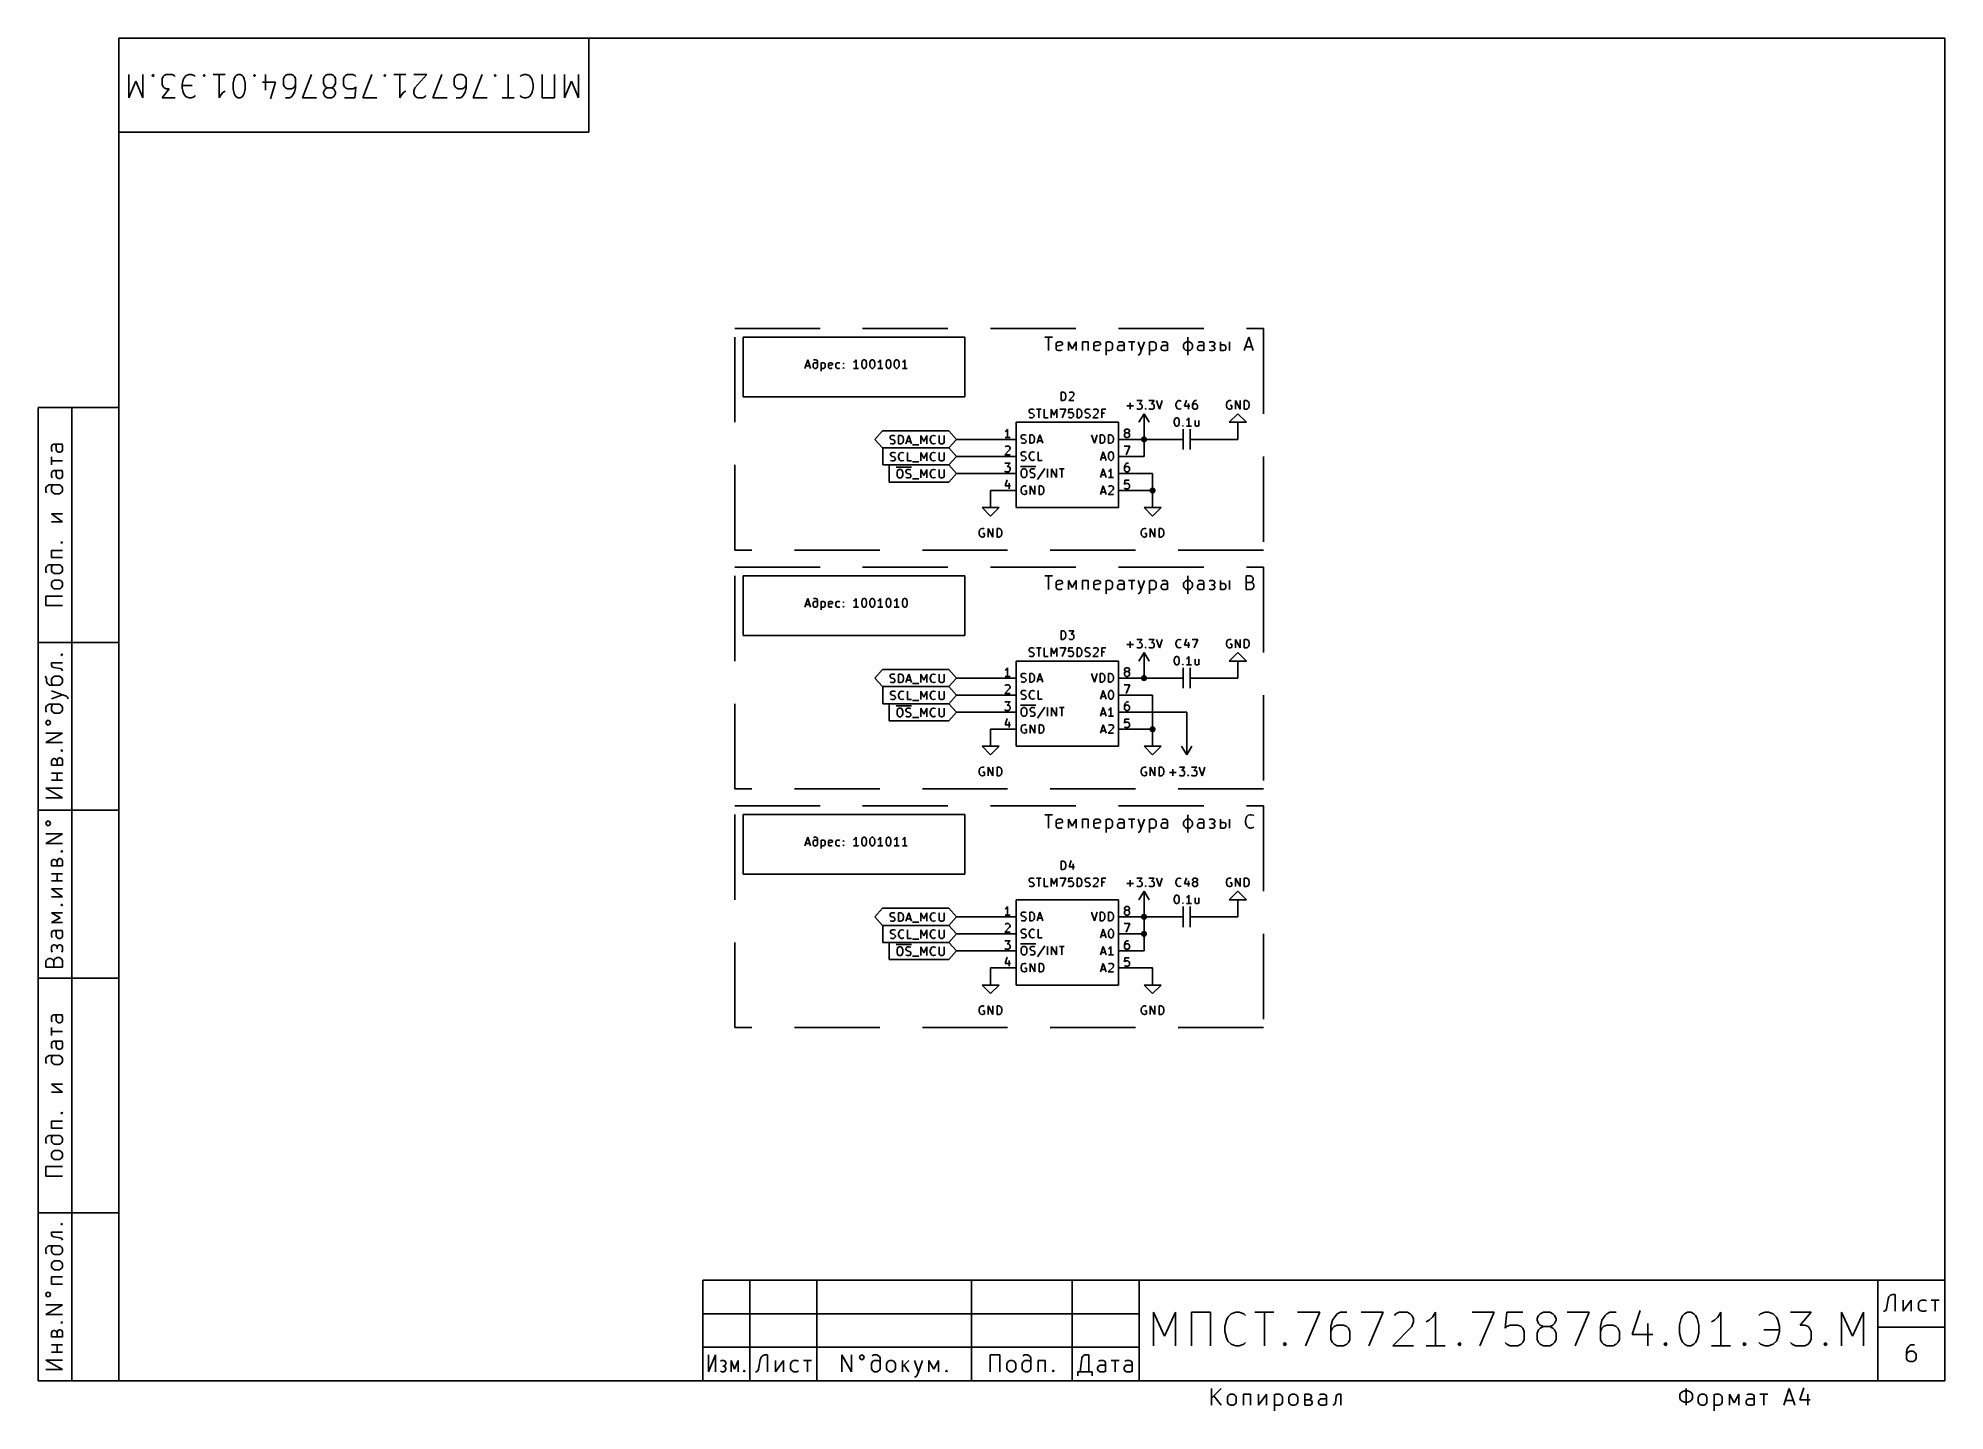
# Model space of a CAD drawing. Extents: x 0.3 to 11.5, y -8.2 to -0.2.
import ezdxf

# ---------------------------------------------------------------- set-up
doc = ezdxf.new("R2010")
doc.units = 0
doc.header["$MEASUREMENT"] = 0
doc.linetypes.add('DASHED', pattern=[0.75, 0.5, -0.25])
doc.layers.add('BLACK', color=7, linetype='CONTINUOUS')

msp = doc.modelspace()

# ---------------------------------------------------------------- linework, layer by layer
at = {"layer": 'BLACK', "linetype": 'CONTINUOUS'}
for p, q in [((11.4961, -0.19685), (0.787402, -0.19685)), ((0.787402, -0.19685), (0.787402, -8.07115)), ((3.54331, -0.19685), (3.54331, -0.748031)), ((11.4961, -8.07115), (11.4961, -0.19685)), ((0.847315, -0.547205), (0.847315, -0.409409)), ((0.929693, -0.409409), (0.929693, -0.547205)), ((0.98265, -0.415972), (0.988535, -0.409409)), ((0.988535, -0.422531), (0.98265, -0.415972)), ((0.988535, -0.409409), (0.994417, -0.415972)), ((0.988535, -0.422531), (0.988535, -0.409409)), ((0.994417, -0.415972), (0.988535, -0.422531)), ((1.04149, -0.435657), (1.04737, -0.422531)), ((1.04149, -0.468465), (1.04149, -0.435657)), ((1.04737, -0.422531), (1.05326, -0.415972)), ((1.05326, -0.415972), (1.06503, -0.409409)), ((1.06503, -0.409409), (1.10033, -0.409409)), ((1.10033, -0.409409), (1.1121, -0.415972)), ((1.1121, -0.415972), (1.11798, -0.422531)), ((1.15917, -0.468465), (1.16506, -0.442217)), ((1.16506, -0.442217), (1.17094, -0.429094)), ((1.17094, -0.429094), (1.18271, -0.415972)), ((1.18271, -0.415972), (1.20036, -0.409409)), ((1.20036, -0.409409), (1.21213, -0.409409)), ((1.21213, -0.409409), (1.22978, -0.415972)), ((1.22978, -0.415972), (1.23567, -0.422531)), ((1.28274, -0.415972), (1.28863, -0.409409)), ((1.28863, -0.422531), (1.28274, -0.415972)), ((1.28863, -0.409409), (1.29451, -0.415972)), ((1.28863, -0.422531), (1.28863, -0.409409)), ((1.29451, -0.415972), (1.28863, -0.422531)), ((1.34158, -0.409409), (1.41219, -0.409409)), ((1.37689, -0.409409), (1.37689, -0.547205)), ((1.45926, -0.461902), (1.46515, -0.435657)), ((1.46515, -0.435657), (1.47103, -0.422531)), ((1.47103, -0.422531), (1.47691, -0.415972)), ((1.47691, -0.415972), (1.48868, -0.409409)), ((1.48868, -0.409409), (1.50045, -0.409409)), ((1.50045, -0.409409), (1.51222, -0.415972)), ((1.51222, -0.415972), (1.5181, -0.422531)), ((1.5181, -0.422531), (1.52399, -0.435657)), ((1.52399, -0.435657), (1.52987, -0.461902)), ((1.57694, -0.415972), (1.58283, -0.409409)), ((1.58283, -0.422531), (1.57694, -0.415972)), ((1.58283, -0.409409), (1.58871, -0.415972)), ((1.58283, -0.422531), (1.58283, -0.409409)), ((1.58871, -0.415972), (1.58283, -0.422531)), ((1.64756, -0.501272), (1.64756, -0.409409)), ((1.75935, -0.422531), (1.75346, -0.435657)), ((1.75346, -0.435657), (1.75346, -0.468465)), ((1.76524, -0.415972), (1.75935, -0.422531)), ((1.777, -0.409409), (1.76524, -0.415972)), ((1.80054, -0.409409), (1.777, -0.409409)), ((1.81231, -0.415972), (1.80054, -0.409409)), ((1.81819, -0.422531), (1.81231, -0.415972)), ((1.82407, -0.435657), (1.81819, -0.422531)), ((1.82407, -0.48815), (1.82407, -0.435657)), ((1.86526, -0.547205), (1.91822, -0.409409)), ((1.99471, -0.422531), (1.98883, -0.435657)), ((1.98883, -0.435657), (1.98883, -0.461902)), ((2.0006, -0.415972), (1.99471, -0.422531)), ((2.01237, -0.409409), (2.0006, -0.415972)), ((2.0359, -0.409409), (2.01237, -0.409409)), ((2.04767, -0.415972), (2.0359, -0.409409)), ((2.05356, -0.422531), (2.04767, -0.415972)), ((2.05944, -0.435657), (2.05356, -0.422531)), ((2.05944, -0.461902), (2.05944, -0.435657)), ((2.10651, -0.435657), (2.11239, -0.422531)), ((2.10651, -0.468465), (2.10651, -0.435657)), ((2.11239, -0.422531), (2.11828, -0.415972)), ((2.11828, -0.415972), (2.13005, -0.409409)), ((2.13005, -0.409409), (2.15947, -0.409409)), ((2.15947, -0.409409), (2.17124, -0.415972)), ((2.17124, -0.415972), (2.17712, -0.422531)), ((2.21831, -0.547205), (2.27126, -0.409409)), ((2.34187, -0.415972), (2.34776, -0.409409)), ((2.34776, -0.422531), (2.34187, -0.415972)), ((2.34776, -0.409409), (2.35364, -0.415972)), ((2.34776, -0.422531), (2.34776, -0.409409)), ((2.35364, -0.415972), (2.34776, -0.422531)), ((2.40071, -0.409409), (2.47132, -0.409409)), ((2.43602, -0.409409), (2.43602, -0.547205)), ((2.59489, -0.409409), (2.51839, -0.409409)), ((2.52428, -0.48815), (2.59489, -0.409409)), ((2.63019, -0.547205), (2.68315, -0.409409)), ((2.75964, -0.422531), (2.75376, -0.435657)), ((2.75376, -0.435657), (2.75376, -0.468465)), ((2.76553, -0.415972), (2.75964, -0.422531)), ((2.7773, -0.409409), (2.76553, -0.415972)), ((2.80083, -0.409409), (2.7773, -0.409409)), ((2.8126, -0.415972), (2.80083, -0.409409)), ((2.81848, -0.422531), (2.8126, -0.415972)), ((2.82437, -0.435657), (2.81848, -0.422531)), ((2.82437, -0.48815), (2.82437, -0.435657)), ((2.86556, -0.547205), (2.91851, -0.409409)), ((2.98912, -0.415972), (2.99501, -0.409409)), ((2.99501, -0.422531), (2.98912, -0.415972)), ((2.99501, -0.409409), (3.00089, -0.415972)), ((2.99501, -0.422531), (2.99501, -0.409409)), ((3.00089, -0.415972), (2.99501, -0.422531)), ((3.0715, -0.409409), (3.0715, -0.547205)), ((3.14211, -0.422531), (3.14799, -0.415972)), ((3.14799, -0.415972), (3.16565, -0.409409)), ((3.16565, -0.409409), (3.17741, -0.409409)), ((3.17741, -0.409409), (3.19507, -0.415972)), ((3.19507, -0.415972), (3.20683, -0.429094)), ((3.20683, -0.429094), (3.21272, -0.442217)), ((3.21272, -0.442217), (3.2186, -0.468465)), ((3.27156, -0.547205), (3.27156, -0.409409)), ((3.34217, -0.409409), (3.34217, -0.547205)), ((3.40102, -0.547205), (3.40102, -0.409409)), ((3.48339, -0.409409), (3.48339, -0.547205)), ((0.888504, -0.44878), (0.847315, -0.547205)), ((0.929693, -0.547205), (0.888504, -0.44878)), ((1.04737, -0.481587), (1.04149, -0.468465)), ((1.04149, -0.547205), (1.08268, -0.494713)), ((1.11798, -0.547205), (1.04149, -0.547205)), ((1.05326, -0.48815), (1.04737, -0.481587)), ((1.06503, -0.494713), (1.05326, -0.48815)), ((1.08268, -0.494713), (1.06503, -0.494713)), ((1.15917, -0.48815), (1.15917, -0.468465)), ((1.15917, -0.475028), (1.21802, -0.475028)), ((1.16506, -0.514398), (1.15917, -0.48815)), ((1.17094, -0.52752), (1.16506, -0.514398)), ((1.18271, -0.540642), (1.17094, -0.52752)), ((1.20036, -0.547205), (1.18271, -0.540642)), ((1.21213, -0.547205), (1.20036, -0.547205)), ((1.22978, -0.540642), (1.21213, -0.547205)), ((1.23567, -0.534083), (1.22978, -0.540642)), ((1.37689, -0.547205), (1.38865, -0.52752)), ((1.38865, -0.52752), (1.40042, -0.514398)), ((1.40042, -0.514398), (1.41219, -0.507835)), ((1.45926, -0.494713), (1.45926, -0.461902)), ((1.46515, -0.520957), (1.45926, -0.494713)), ((1.47103, -0.534083), (1.46515, -0.520957)), ((1.47691, -0.540642), (1.47103, -0.534083)), ((1.48868, -0.547205), (1.47691, -0.540642)), ((1.50045, -0.547205), (1.48868, -0.547205)), ((1.51222, -0.540642), (1.50045, -0.547205)), ((1.5181, -0.534083), (1.51222, -0.540642)), ((1.52399, -0.520957), (1.5181, -0.534083)), ((1.52987, -0.494713), (1.52399, -0.520957)), ((1.52987, -0.461902), (1.52987, -0.494713)), ((1.70639, -0.455343), (1.6299, -0.455343)), ((1.67697, -0.553768), (1.70639, -0.455343)), ((1.75346, -0.468465), (1.75935, -0.481587)), ((1.75935, -0.481587), (1.76524, -0.48815)), ((1.76524, -0.48815), (1.777, -0.494713)), ((1.76524, -0.547205), (1.78877, -0.547205)), ((1.777, -0.494713), (1.80054, -0.494713)), ((1.78877, -0.547205), (1.80054, -0.540642)), ((1.80054, -0.494713), (1.81231, -0.48815)), ((1.80054, -0.540642), (1.80643, -0.534083)), ((1.80643, -0.534083), (1.81819, -0.514398)), ((1.81231, -0.48815), (1.81819, -0.481587)), ((1.81819, -0.481587), (1.82407, -0.468465)), ((1.81819, -0.514398), (1.82407, -0.48815)), ((1.94764, -0.547205), (1.86526, -0.547205)), ((1.98883, -0.461902), (1.99471, -0.475028)), ((1.98883, -0.514398), (1.99471, -0.501272)), ((1.98883, -0.520957), (1.98883, -0.514398)), ((1.99471, -0.534083), (1.98883, -0.520957)), ((1.99471, -0.475028), (2.0006, -0.481587)), ((1.99471, -0.501272), (2.0006, -0.494713)), ((2.0006, -0.540642), (1.99471, -0.534083)), ((2.0006, -0.481587), (2.01237, -0.48815)), ((2.0006, -0.494713), (2.01237, -0.48815)), ((2.01237, -0.547205), (2.0006, -0.540642)), ((2.01237, -0.48815), (2.0359, -0.48815)), ((2.0359, -0.547205), (2.01237, -0.547205)), ((2.0359, -0.48815), (2.04767, -0.481587)), ((2.0359, -0.48815), (2.04767, -0.494713)), ((2.04767, -0.540642), (2.0359, -0.547205)), ((2.04767, -0.481587), (2.05356, -0.475028)), ((2.04767, -0.494713), (2.05356, -0.501272)), ((2.05356, -0.534083), (2.04767, -0.540642)), ((2.05356, -0.475028), (2.05944, -0.461902)), ((2.05356, -0.501272), (2.05944, -0.514398)), ((2.05944, -0.520957), (2.05356, -0.534083)), ((2.05944, -0.514398), (2.05944, -0.520957)), ((2.11239, -0.481587), (2.10651, -0.468465)), ((2.11828, -0.48815), (2.11239, -0.481587)), ((2.11239, -0.547205), (2.17124, -0.547205)), ((2.13005, -0.494713), (2.11828, -0.48815)), ((2.15947, -0.494713), (2.13005, -0.494713)), ((2.17124, -0.48815), (2.15947, -0.494713)), ((2.17124, -0.547205), (2.17712, -0.481587)), ((2.17712, -0.481587), (2.17124, -0.48815)), ((2.30069, -0.547205), (2.21831, -0.547205)), ((2.43602, -0.547205), (2.44779, -0.52752)), ((2.44779, -0.52752), (2.45956, -0.514398)), ((2.45956, -0.514398), (2.47132, -0.507835)), ((2.51839, -0.507835), (2.52428, -0.48815)), ((2.51839, -0.520957), (2.51839, -0.507835)), ((2.52428, -0.534083), (2.51839, -0.520957)), ((2.53017, -0.540642), (2.52428, -0.534083)), ((2.54193, -0.547205), (2.53017, -0.540642)), ((2.57135, -0.547205), (2.54193, -0.547205)), ((2.58312, -0.540642), (2.57135, -0.547205)), ((2.589, -0.534083), (2.58312, -0.540642)), ((2.71257, -0.547205), (2.63019, -0.547205)), ((2.75376, -0.468465), (2.75964, -0.481587)), ((2.75964, -0.481587), (2.76553, -0.48815)), ((2.76553, -0.48815), (2.7773, -0.494713)), ((2.76553, -0.547205), (2.78906, -0.547205)), ((2.7773, -0.494713), (2.80083, -0.494713)), ((2.78906, -0.547205), (2.80083, -0.540642)), ((2.80083, -0.494713), (2.8126, -0.48815)), ((2.80083, -0.540642), (2.80672, -0.534083)), ((2.80672, -0.534083), (2.81848, -0.514398)), ((2.8126, -0.48815), (2.81848, -0.481587)), ((2.81848, -0.481587), (2.82437, -0.468465)), ((2.81848, -0.514398), (2.82437, -0.48815)), ((2.94793, -0.547205), (2.86556, -0.547205)), ((3.1068, -0.547205), (3.0362, -0.547205)), ((3.14799, -0.540642), (3.14211, -0.534083)), ((3.16565, -0.547205), (3.14799, -0.540642)), ((3.17741, -0.547205), (3.16565, -0.547205)), ((3.19507, -0.540642), (3.17741, -0.547205)), ((3.20683, -0.52752), (3.19507, -0.540642)), ((3.21272, -0.514398), (3.20683, -0.52752)), ((3.2186, -0.48815), (3.21272, -0.514398)), ((3.2186, -0.468465), (3.2186, -0.48815)), ((3.34217, -0.547205), (3.27156, -0.547205)), ((3.4422, -0.44878), (3.40102, -0.547205)), ((3.48339, -0.547205), (3.4422, -0.44878)), ((0.787402, -0.748031), (3.54331, -0.748031)), ((4.45, -1.95), (5.75, -1.95)), ((4.45, -2.3), (4.45, -1.95)), ((5.75, -1.95), (5.75, -2.3)), ((6.21785, -1.95096), (6.26285, -1.95096)), ((6.24035, -2.0297), (6.24035, -1.95096)), ((6.28535, -1.98846), (6.28909, -1.98096)), ((6.28535, -2.01845), (6.28535, -1.98846)), ((6.32284, -1.99595), (6.28535, -2.00345)), ((6.28909, -1.98096), (6.29659, -1.97721)), ((6.29659, -1.97721), (6.31159, -1.97721)), ((6.31159, -1.97721), (6.31909, -1.98096)), ((6.31909, -1.98096), (6.32284, -1.98846)), ((6.32284, -1.98846), (6.32284, -1.99595)), ((6.35659, -2.0297), (6.35659, -1.97721)), ((6.35659, -1.97721), (6.37909, -2.01845)), ((6.37909, -2.01845), (6.40158, -1.97721)), ((6.40158, -1.97721), (6.40158, -2.0297)), ((6.43907, -2.0297), (6.43907, -1.97721)), ((6.43907, -1.97721), (6.47282, -1.97721)), ((6.47282, -1.97721), (6.47282, -2.0297)), ((6.50657, -1.98846), (6.51031, -1.98096)), ((6.50657, -2.01845), (6.50657, -1.98846)), ((6.54406, -1.99595), (6.50657, -2.00345)), ((6.51031, -1.98096), (6.51781, -1.97721)), ((6.51781, -1.97721), (6.53281, -1.97721)), ((6.53281, -1.97721), (6.54031, -1.98096)), ((6.54031, -1.98096), (6.54406, -1.98846)), ((6.54406, -1.98846), (6.54406, -1.99595)), ((6.57781, -1.97721), (6.57781, -2.05595)), ((6.57781, -1.98096), (6.58531, -1.97721)), ((6.58531, -1.97721), (6.60031, -1.97721)), ((6.60031, -1.97721), (6.6078, -1.98096)), ((6.6078, -1.98096), (6.61156, -1.9847)), ((6.61156, -1.9847), (6.6153, -1.9922)), ((6.6153, -1.9922), (6.6153, -2.0147)), ((6.6453, -2.01095), (6.64905, -2.00345)), ((6.6453, -2.01845), (6.6453, -2.01095)), ((6.65655, -1.97721), (6.64905, -1.98096)), ((6.64905, -2.00345), (6.65655, -1.9997)), ((6.67155, -1.97721), (6.65655, -1.97721)), ((6.65655, -1.9997), (6.6753, -1.9997)), ((6.67904, -1.98096), (6.67155, -1.97721)), ((6.6753, -1.9997), (6.6828, -1.99595)), ((6.6828, -1.98846), (6.67904, -1.98096)), ((6.6828, -2.0297), (6.6828, -1.98846)), ((6.70904, -1.97721), (6.74654, -1.97721)), ((6.72779, -1.97721), (6.72779, -2.0297)), ((6.76528, -1.97721), (6.78403, -2.0297)), ((6.80278, -1.97721), (6.78403, -2.0297)), ((6.83277, -1.97721), (6.83277, -2.05595)), ((6.83277, -1.98096), (6.84027, -1.97721)), ((6.84027, -1.97721), (6.85527, -1.97721)), ((6.85527, -1.97721), (6.86277, -1.98096)), ((6.86277, -1.98096), (6.86652, -1.9847)), ((6.86652, -1.9847), (6.87027, -1.9922)), ((6.87027, -1.9922), (6.87027, -2.0147)), ((6.90026, -2.01095), (6.90401, -2.00345)), ((6.90026, -2.01845), (6.90026, -2.01095)), ((6.91151, -1.97721), (6.90401, -1.98096)), ((6.90401, -2.00345), (6.91151, -1.9997)), ((6.92651, -1.97721), (6.91151, -1.97721)), ((6.91151, -1.9997), (6.93026, -1.9997)), ((6.93401, -1.98096), (6.92651, -1.97721)), ((6.93026, -1.9997), (6.93776, -1.99595)), ((6.93776, -1.98846), (6.93401, -1.98096)), ((6.93776, -2.0297), (6.93776, -1.98846)), ((7.0315, -1.99595), (7.03524, -1.98846)), ((7.0315, -2.01095), (7.0315, -1.99595)), ((7.03524, -2.01845), (7.0315, -2.01095)), ((7.03524, -1.98846), (7.04274, -1.98096)), ((7.04274, -1.98096), (7.05024, -1.97721)), ((7.05024, -1.97721), (7.06524, -1.97721)), ((7.05774, -1.95096), (7.05774, -2.05595)), ((7.06524, -1.97721), (7.07274, -1.98096)), ((7.07274, -1.98096), (7.08024, -1.98846)), ((7.08024, -1.98846), (7.08399, -1.99595)), ((7.08399, -2.01095), (7.08024, -2.01845)), ((7.08399, -1.99595), (7.08399, -2.01095)), ((7.11398, -2.01095), (7.11773, -2.00345)), ((7.11398, -2.01845), (7.11398, -2.01095)), ((7.12523, -1.97721), (7.11773, -1.98096)), ((7.11773, -2.00345), (7.12523, -1.9997)), ((7.14023, -1.97721), (7.12523, -1.97721)), ((7.12523, -1.9997), (7.14398, -1.9997)), ((7.14773, -1.98096), (7.14023, -1.97721)), ((7.14398, -1.9997), (7.15148, -1.99595)), ((7.15148, -1.98846), (7.14773, -1.98096)), ((7.15148, -2.0297), (7.15148, -1.98846)), ((7.18148, -1.98096), (7.18897, -1.97721)), ((7.18897, -1.97721), (7.20397, -1.97721)), ((7.19647, -2.00345), (7.20397, -2.00345)), ((7.20397, -1.97721), (7.21147, -1.98096)), ((7.21147, -1.9997), (7.20397, -2.00345)), ((7.20397, -2.00345), (7.21147, -2.0072)), ((7.21147, -1.98096), (7.21522, -1.98846)), ((7.21522, -1.9922), (7.21147, -1.9997)), ((7.21147, -2.0072), (7.21522, -2.0147)), ((7.21522, -1.98846), (7.21522, -1.9922)), ((7.24896, -1.97721), (7.24896, -2.0297)), ((7.26771, -1.99595), (7.24896, -1.99595)), ((7.27521, -1.9997), (7.26771, -1.99595)), ((7.27896, -2.0072), (7.27521, -1.9997)), ((7.27896, -2.01845), (7.27896, -2.0072)), ((7.30146, -1.97721), (7.30146, -2.0297)), ((7.3877, -2.0297), (7.41394, -1.95096)), ((7.3952, -2.0072), (7.43269, -2.0072)), ((7.41394, -1.95096), (7.44019, -2.0297)), ((4.81134, -2.13351), (4.828, -2.08351)), ((4.8161, -2.11923), (4.83991, -2.11923)), ((4.828, -2.08351), (4.84467, -2.13351)), ((4.86134, -2.10494), (4.85896, -2.1097)), ((4.85896, -2.1097), (4.85896, -2.12399)), ((4.85896, -2.12399), (4.86134, -2.12875)), ((4.8661, -2.08351), (4.86134, -2.08589)), ((4.86372, -2.10256), (4.86134, -2.10494)), ((4.86848, -2.10018), (4.86372, -2.10256)), ((4.87563, -2.08351), (4.8661, -2.08351)), ((4.87801, -2.10018), (4.86848, -2.10018)), ((4.88039, -2.08589), (4.87563, -2.08351)), ((4.88277, -2.10256), (4.87801, -2.10018)), ((4.88277, -2.08828), (4.88039, -2.08589)), ((4.88515, -2.09304), (4.88277, -2.08828)), ((4.88515, -2.10494), (4.88277, -2.10256)), ((4.88277, -2.12875), (4.88515, -2.12399)), ((4.88515, -2.12399), (4.88515, -2.09304)), ((4.90657, -2.10018), (4.90657, -2.15018)), ((4.90657, -2.10256), (4.91134, -2.10018)), ((4.91134, -2.10018), (4.92086, -2.10018)), ((4.92086, -2.10018), (4.92562, -2.10256)), ((4.92562, -2.10256), (4.928, -2.10494)), ((4.928, -2.10494), (4.93039, -2.1097)), ((4.93039, -2.12399), (4.928, -2.12875)), ((4.93039, -2.1097), (4.93039, -2.12399)), ((4.94943, -2.10732), (4.95181, -2.10256)), ((4.94943, -2.12637), (4.94943, -2.10732)), ((4.97324, -2.11208), (4.94943, -2.11685)), ((4.95181, -2.10256), (4.95657, -2.10018)), ((4.95657, -2.10018), (4.9661, -2.10018)), ((4.9661, -2.10018), (4.97086, -2.10256)), ((4.97086, -2.10256), (4.97324, -2.10732)), ((4.97324, -2.10732), (4.97324, -2.11208)), ((4.99229, -2.1097), (4.99467, -2.10494)), ((4.99229, -2.12399), (4.99229, -2.1097)), ((4.99467, -2.12875), (4.99229, -2.12399)), ((4.99467, -2.10494), (4.99705, -2.10256)), ((4.99705, -2.10256), (5.00181, -2.10018)), ((5.00181, -2.10018), (5.01134, -2.10018)), ((5.01134, -2.10018), (5.0161, -2.10256)), ((5.03515, -2.10494), (5.03753, -2.10256)), ((5.03753, -2.10732), (5.03515, -2.10494)), ((5.03753, -2.10256), (5.03991, -2.10494)), ((5.03753, -2.10256), (5.03753, -2.10732)), ((5.03991, -2.10494), (5.03753, -2.10732)), ((5.10181, -2.09542), (5.09706, -2.0978)), ((5.10658, -2.09066), (5.10181, -2.09542)), ((5.11134, -2.08351), (5.10658, -2.09066)), ((5.11134, -2.13351), (5.11134, -2.08351)), ((5.14467, -2.10256), (5.14705, -2.09304)), ((5.14467, -2.11446), (5.14467, -2.10256)), ((5.14705, -2.12399), (5.14467, -2.11446)), ((5.14705, -2.09304), (5.14943, -2.08828)), ((5.14943, -2.12875), (5.14705, -2.12399)), ((5.14943, -2.08828), (5.15181, -2.08589)), ((5.15181, -2.08589), (5.15657, -2.08351)), ((5.15657, -2.08351), (5.16134, -2.08351)), ((5.16134, -2.08351), (5.1661, -2.08589)), ((5.1661, -2.08589), (5.16848, -2.08828)), ((5.16848, -2.08828), (5.17086, -2.09304)), ((5.17086, -2.12399), (5.16848, -2.12875)), ((5.17086, -2.09304), (5.17324, -2.10256)), ((5.17324, -2.11446), (5.17086, -2.12399)), ((5.17324, -2.10256), (5.17324, -2.11446)), ((5.19229, -2.10256), (5.19467, -2.09304)), ((5.19229, -2.11446), (5.19229, -2.10256)), ((5.19467, -2.12399), (5.19229, -2.11446)), ((5.19467, -2.09304), (5.19705, -2.08828)), ((5.19705, -2.12875), (5.19467, -2.12399)), ((5.19705, -2.08828), (5.19943, -2.08589)), ((5.19943, -2.08589), (5.20419, -2.08351)), ((5.20419, -2.08351), (5.20896, -2.08351)), ((5.20896, -2.08351), (5.21372, -2.08589)), ((5.21372, -2.08589), (5.2161, -2.08828)), ((5.2161, -2.08828), (5.21848, -2.09304)), ((5.21848, -2.12399), (5.2161, -2.12875)), ((5.21848, -2.09304), (5.22086, -2.10256)), ((5.22086, -2.11446), (5.21848, -2.12399)), ((5.22086, -2.10256), (5.22086, -2.11446)), ((5.24467, -2.09542), (5.23991, -2.0978)), ((5.24943, -2.09066), (5.24467, -2.09542)), ((5.25419, -2.08351), (5.24943, -2.09066)), ((5.25419, -2.13351), (5.25419, -2.08351)), ((5.28753, -2.10256), (5.28991, -2.09304)), ((5.28753, -2.11446), (5.28753, -2.10256)), ((5.28991, -2.12399), (5.28753, -2.11446)), ((5.28991, -2.09304), (5.29229, -2.08828)), ((5.29229, -2.12875), (5.28991, -2.12399)), ((5.29229, -2.08828), (5.29467, -2.08589)), ((5.29467, -2.08589), (5.29943, -2.08351)), ((5.29943, -2.08351), (5.30419, -2.08351)), ((5.30419, -2.08351), (5.30895, -2.08589)), ((5.30895, -2.08589), (5.31133, -2.08828)), ((5.31133, -2.08828), (5.31372, -2.09304)), ((5.31372, -2.12399), (5.31133, -2.12875)), ((5.31372, -2.09304), (5.3161, -2.10256)), ((5.3161, -2.11446), (5.31372, -2.12399)), ((5.3161, -2.10256), (5.3161, -2.11446)), ((5.33515, -2.10256), (5.33752, -2.09304)), ((5.33515, -2.11446), (5.33515, -2.10256)), ((5.33752, -2.12399), (5.33515, -2.11446)), ((5.33752, -2.09304), (5.33991, -2.08828)), ((5.33991, -2.12875), (5.33752, -2.12399)), ((5.33991, -2.08828), (5.34229, -2.08589)), ((5.34229, -2.08589), (5.34705, -2.08351)), ((5.34705, -2.08351), (5.35181, -2.08351)), ((5.35181, -2.08351), (5.35657, -2.08589)), ((5.35657, -2.08589), (5.35895, -2.08828)), ((5.35895, -2.08828), (5.36133, -2.09304)), ((5.36133, -2.12399), (5.35895, -2.12875)), ((5.36133, -2.09304), (5.36372, -2.10256)), ((5.36372, -2.11446), (5.36133, -2.12399)), ((5.36372, -2.10256), (5.36372, -2.11446)), ((5.38752, -2.09542), (5.38276, -2.0978)), ((5.39229, -2.09066), (5.38752, -2.09542)), ((5.39705, -2.08351), (5.39229, -2.09066)), ((5.39705, -2.13351), (5.39705, -2.08351)), ((6.28909, -2.02595), (6.28535, -2.01845)), ((6.29659, -2.0297), (6.28909, -2.02595)), ((6.31159, -2.0297), (6.29659, -2.0297)), ((6.31909, -2.02595), (6.31159, -2.0297)), ((6.51031, -2.02595), (6.50657, -2.01845)), ((6.51781, -2.0297), (6.51031, -2.02595)), ((6.53281, -2.0297), (6.51781, -2.0297)), ((6.54031, -2.02595), (6.53281, -2.0297)), ((6.58531, -2.0297), (6.57781, -2.02595)), ((6.60031, -2.0297), (6.58531, -2.0297)), ((6.6078, -2.02595), (6.60031, -2.0297)), ((6.61156, -2.0222), (6.6078, -2.02595)), ((6.6153, -2.0147), (6.61156, -2.0222)), ((6.64905, -2.02595), (6.6453, -2.01845)), ((6.65655, -2.0297), (6.64905, -2.02595)), ((6.6753, -2.0297), (6.65655, -2.0297)), ((6.6828, -2.02595), (6.6753, -2.0297)), ((6.77278, -2.0522), (6.76528, -2.05595)), ((6.77653, -2.04845), (6.77278, -2.0522)), ((6.78403, -2.0297), (6.77653, -2.04845)), ((6.84027, -2.0297), (6.83277, -2.02595)), ((6.85527, -2.0297), (6.84027, -2.0297)), ((6.86277, -2.02595), (6.85527, -2.0297)), ((6.86652, -2.0222), (6.86277, -2.02595)), ((6.87027, -2.0147), (6.86652, -2.0222)), ((6.90401, -2.02595), (6.90026, -2.01845)), ((6.91151, -2.0297), (6.90401, -2.02595)), ((6.93026, -2.0297), (6.91151, -2.0297)), ((6.93776, -2.02595), (6.93026, -2.0297)), ((7.04274, -2.02595), (7.03524, -2.01845)), ((7.05024, -2.0297), (7.04274, -2.02595)), ((7.06524, -2.0297), (7.05024, -2.0297)), ((7.07274, -2.02595), (7.06524, -2.0297)), ((7.08024, -2.01845), (7.07274, -2.02595)), ((7.11773, -2.02595), (7.11398, -2.01845)), ((7.12523, -2.0297), (7.11773, -2.02595)), ((7.14398, -2.0297), (7.12523, -2.0297)), ((7.15148, -2.02595), (7.14398, -2.0297)), ((7.18897, -2.0297), (7.18148, -2.02595)), ((7.20397, -2.0297), (7.18897, -2.0297)), ((7.21147, -2.02595), (7.20397, -2.0297)), ((7.21522, -2.01845), (7.21147, -2.02595)), ((7.21522, -2.0147), (7.21522, -2.01845)), ((7.24896, -2.0297), (7.26771, -2.0297)), ((7.26771, -2.0297), (7.27521, -2.02595)), ((7.27521, -2.02595), (7.27896, -2.01845)), ((4.86134, -2.12875), (4.86372, -2.13113)), ((4.86372, -2.13113), (4.86848, -2.13351)), ((4.86848, -2.13351), (4.87563, -2.13351)), ((4.87563, -2.13351), (4.88039, -2.13113)), ((4.88039, -2.13113), (4.88277, -2.12875)), ((4.91134, -2.13351), (4.90657, -2.13113)), ((4.92086, -2.13351), (4.91134, -2.13351)), ((4.92562, -2.13113), (4.92086, -2.13351)), ((4.928, -2.12875), (4.92562, -2.13113)), ((4.95181, -2.13113), (4.94943, -2.12637)), ((4.95657, -2.13351), (4.95181, -2.13113)), ((4.9661, -2.13351), (4.95657, -2.13351)), ((4.97086, -2.13113), (4.9661, -2.13351)), ((4.99705, -2.13113), (4.99467, -2.12875)), ((5.00181, -2.13351), (4.99705, -2.13113)), ((5.01134, -2.13351), (5.00181, -2.13351)), ((5.0161, -2.13113), (5.01134, -2.13351)), ((5.03515, -2.13113), (5.03753, -2.12875)), ((5.03753, -2.13351), (5.03515, -2.13113)), ((5.03753, -2.12875), (5.03991, -2.13113)), ((5.03753, -2.12875), (5.03753, -2.13351)), ((5.03991, -2.13113), (5.03753, -2.13351)), ((5.12563, -2.13351), (5.09706, -2.13351)), ((5.15181, -2.13113), (5.14943, -2.12875)), ((5.15657, -2.13351), (5.15181, -2.13113)), ((5.16134, -2.13351), (5.15657, -2.13351)), ((5.1661, -2.13113), (5.16134, -2.13351)), ((5.16848, -2.12875), (5.1661, -2.13113)), ((5.19943, -2.13113), (5.19705, -2.12875)), ((5.20419, -2.13351), (5.19943, -2.13113)), ((5.20896, -2.13351), (5.20419, -2.13351)), ((5.21372, -2.13113), (5.20896, -2.13351)), ((5.2161, -2.12875), (5.21372, -2.13113)), ((5.26848, -2.13351), (5.23991, -2.13351)), ((5.29467, -2.13113), (5.29229, -2.12875)), ((5.29943, -2.13351), (5.29467, -2.13113)), ((5.30419, -2.13351), (5.29943, -2.13351)), ((5.30895, -2.13113), (5.30419, -2.13351)), ((5.31133, -2.12875), (5.30895, -2.13113)), ((5.34229, -2.13113), (5.33991, -2.12875)), ((5.34705, -2.13351), (5.34229, -2.13113)), ((5.35181, -2.13351), (5.34705, -2.13351)), ((5.35657, -2.13113), (5.35181, -2.13351)), ((5.35895, -2.12875), (5.35657, -2.13113)), ((5.41133, -2.13351), (5.38276, -2.13351)), ((5.75, -2.3), (4.45, -2.3)), ((6.31309, -2.3228), (6.31309, -2.2728)), ((6.31309, -2.2728), (6.325, -2.2728)), ((6.31309, -2.3228), (6.31309, -2.2728)), ((6.31309, -2.2728), (6.325, -2.2728)), ((6.325, -2.3228), (6.31309, -2.3228)), ((6.325, -2.3228), (6.31309, -2.3228)), ((6.325, -2.2728), (6.33214, -2.27519)), ((6.325, -2.2728), (6.33214, -2.27519)), ((6.33214, -2.32043), (6.325, -2.3228)), ((6.33214, -2.32043), (6.325, -2.3228)), ((6.33214, -2.27519), (6.33691, -2.27995)), ((6.33214, -2.27519), (6.33691, -2.27995)), ((6.33691, -2.31566), (6.33214, -2.32043)), ((6.33691, -2.31566), (6.33214, -2.32043)), ((6.33691, -2.27995), (6.33929, -2.28471)), ((6.33691, -2.27995), (6.33929, -2.28471)), ((6.33929, -2.3109), (6.33691, -2.31566)), ((6.33929, -2.3109), (6.33691, -2.31566)), ((6.33929, -2.28471), (6.34167, -2.29423)), ((6.33929, -2.28471), (6.34167, -2.29423)), ((6.34167, -2.30137), (6.33929, -2.3109)), ((6.34167, -2.30137), (6.33929, -2.3109)), ((6.34167, -2.29423), (6.34167, -2.30137)), ((6.34167, -2.29423), (6.34167, -2.30137)), ((6.38691, -2.29423), (6.35833, -2.3228)), ((6.38691, -2.29423), (6.35833, -2.3228)), ((6.35833, -2.3228), (6.38929, -2.3228)), ((6.35833, -2.3228), (6.38929, -2.3228)), ((6.36072, -2.27757), (6.36309, -2.27519)), ((6.36072, -2.27757), (6.36309, -2.27519)), ((6.36309, -2.27519), (6.36786, -2.2728)), ((6.36309, -2.27519), (6.36786, -2.2728)), ((6.36786, -2.2728), (6.37976, -2.2728)), ((6.36786, -2.2728), (6.37976, -2.2728)), ((6.37976, -2.2728), (6.38452, -2.27519)), ((6.37976, -2.2728), (6.38452, -2.27519)), ((6.38452, -2.27519), (6.38691, -2.27757)), ((6.38452, -2.27519), (6.38691, -2.27757)), ((6.38691, -2.27757), (6.38929, -2.28233)), ((6.38691, -2.27757), (6.38929, -2.28233)), ((6.38929, -2.28709), (6.38691, -2.29423)), ((6.38929, -2.28709), (6.38691, -2.29423)), ((6.38929, -2.28233), (6.38929, -2.28709)), ((6.38929, -2.28233), (6.38929, -2.28709)), ((6.71904, -2.3728), (6.71904, -2.33471)), ((6.71904, -2.3728), (6.71904, -2.33471)), ((6.75714, -2.3228), (6.78809, -2.3228)), ((6.75714, -2.3228), (6.78809, -2.3228)), ((6.78809, -2.3228), (6.77143, -2.34185)), ((6.78809, -2.3228), (6.77143, -2.34185)), ((6.77143, -2.34185), (6.77857, -2.34185)), ((6.77143, -2.34185), (6.77857, -2.34185)), ((6.77857, -2.34185), (6.78333, -2.34423)), ((6.77857, -2.34185), (6.78333, -2.34423)), ((6.78333, -2.34423), (6.78571, -2.34661)), ((6.78333, -2.34423), (6.78571, -2.34661)), ((6.78571, -2.34661), (6.78809, -2.35137)), ((6.78571, -2.34661), (6.78809, -2.35137)), ((6.82857, -2.3228), (6.85952, -2.3228)), ((6.82857, -2.3228), (6.85952, -2.3228)), ((6.85952, -2.3228), (6.84285, -2.34185)), ((6.85952, -2.3228), (6.84285, -2.34185)), ((6.84285, -2.34185), (6.85, -2.34185)), ((6.84285, -2.34185), (6.85, -2.34185)), ((6.85, -2.34185), (6.85476, -2.34423)), ((6.85, -2.34185), (6.85476, -2.34423)), ((6.85476, -2.34423), (6.85714, -2.34661)), ((6.85476, -2.34423), (6.85714, -2.34661)), ((6.85714, -2.34661), (6.85952, -2.35137)), ((6.85714, -2.34661), (6.85952, -2.35137)), ((6.87381, -2.3228), (6.89047, -2.3728)), ((6.87381, -2.3228), (6.89047, -2.3728)), ((6.89047, -2.3728), (6.90714, -2.3228)), ((6.89047, -2.3728), (6.90714, -2.3228)), ((6.98715, -2.34423), (6.98953, -2.33471)), ((6.98715, -2.35137), (6.98715, -2.34423)), ((6.98953, -2.33471), (6.99191, -2.32995)), ((6.99191, -2.32995), (6.99668, -2.32519)), ((6.99668, -2.32519), (7.00382, -2.3228)), ((7.00382, -2.3228), (7.00858, -2.3228)), ((7.00858, -2.3228), (7.01572, -2.32519)), ((7.01572, -2.32519), (7.0181, -2.32757)), ((7.04906, -2.32043), (7.03715, -2.35614)), ((7.06096, -2.33947), (7.06096, -2.3728)), ((7.08715, -2.33471), (7.08477, -2.34423)), ((7.08477, -2.34423), (7.08477, -2.36328)), ((7.08715, -2.34661), (7.08477, -2.35137)), ((7.09191, -2.32757), (7.08715, -2.33471)), ((7.08953, -2.34423), (7.08715, -2.34661)), ((7.0943, -2.34185), (7.08953, -2.34423)), ((7.0943, -2.32519), (7.09191, -2.32757)), ((7.09906, -2.3228), (7.0943, -2.32519)), ((7.10382, -2.34185), (7.0943, -2.34185)), ((7.10858, -2.3228), (7.09906, -2.3228)), ((7.10858, -2.34423), (7.10382, -2.34185)), ((7.11096, -2.34661), (7.10858, -2.34423)), ((7.11334, -2.35137), (7.11096, -2.34661)), ((7.28571, -2.33471), (7.28333, -2.34423)), ((7.28333, -2.34423), (7.28333, -2.35137)), ((7.28809, -2.32995), (7.28571, -2.33471)), ((7.29285, -2.32519), (7.28809, -2.32995)), ((7.3, -2.3228), (7.29285, -2.32519)), ((7.30714, -2.3228), (7.3, -2.3228)), ((7.3119, -2.32519), (7.30714, -2.3228)), ((7.33571, -2.3728), (7.33571, -2.3228)), ((7.33571, -2.3228), (7.36428, -2.3728)), ((7.36428, -2.3728), (7.36428, -2.3228)), ((7.38809, -2.3728), (7.38809, -2.3228)), ((7.38809, -2.3228), (7.4, -2.3228)), ((7.4, -2.3228), (7.40714, -2.32519)), ((7.40714, -2.32519), (7.4119, -2.32995)), ((7.4119, -2.32995), (7.41428, -2.33471)), ((7.41428, -2.33471), (7.41666, -2.34423)), ((7.41666, -2.34423), (7.41666, -2.35137)), ((0.314961, -2.36249), (0.787402, -2.36249)), ((0.314961, -2.36249), (0.314961, -8.07115)), ((0.511811, -2.36249), (0.511811, -8.07115)), ((6.05, -2.45), (6.05, -2.95)), ((6.65, -2.45), (6.05, -2.45)), ((6.12619, -2.38233), (6.12857, -2.37757)), ((6.12619, -2.38233), (6.12857, -2.37757)), ((6.12619, -2.38709), (6.12619, -2.38233)), ((6.12619, -2.38709), (6.12619, -2.38233)), ((6.12857, -2.39185), (6.12619, -2.38709)), ((6.12857, -2.39185), (6.12619, -2.38709)), ((6.12619, -2.42043), (6.13333, -2.4228)), ((6.12619, -2.42043), (6.13333, -2.4228)), ((6.12857, -2.37757), (6.13095, -2.37519)), ((6.12857, -2.37757), (6.13095, -2.37519)), ((6.13095, -2.39423), (6.12857, -2.39185)), ((6.13095, -2.39423), (6.12857, -2.39185)), ((6.13095, -2.37519), (6.13572, -2.3728)), ((6.13095, -2.37519), (6.13572, -2.3728)), ((6.13572, -2.39661), (6.13095, -2.39423)), ((6.13572, -2.39661), (6.13095, -2.39423)), ((6.13333, -2.4228), (6.14524, -2.4228)), ((6.13333, -2.4228), (6.14524, -2.4228)), ((6.13572, -2.3728), (6.14762, -2.3728)), ((6.13572, -2.3728), (6.14762, -2.3728)), ((6.14524, -2.399), (6.13572, -2.39661)), ((6.14524, -2.399), (6.13572, -2.39661)), ((6.15, -2.40137), (6.14524, -2.399)), ((6.15, -2.40137), (6.14524, -2.399)), ((6.14524, -2.4228), (6.15, -2.42043)), ((6.14524, -2.4228), (6.15, -2.42043)), ((6.14762, -2.3728), (6.15476, -2.37519)), ((6.14762, -2.3728), (6.15476, -2.37519)), ((6.15238, -2.40376), (6.15, -2.40137)), ((6.15238, -2.40376), (6.15, -2.40137)), ((6.15, -2.42043), (6.15238, -2.41804)), ((6.15, -2.42043), (6.15238, -2.41804)), ((6.15476, -2.40852), (6.15238, -2.40376)), ((6.15476, -2.40852), (6.15238, -2.40376)), ((6.15238, -2.41804), (6.15476, -2.41328)), ((6.15238, -2.41804), (6.15476, -2.41328)), ((6.15476, -2.41328), (6.15476, -2.40852)), ((6.15476, -2.41328), (6.15476, -2.40852)), ((6.16905, -2.3728), (6.19762, -2.3728)), ((6.16905, -2.3728), (6.19762, -2.3728)), ((6.18333, -2.4228), (6.18333, -2.3728)), ((6.18333, -2.4228), (6.18333, -2.3728)), ((6.21428, -2.4228), (6.21428, -2.3728)), ((6.21428, -2.4228), (6.21428, -2.3728)), ((6.23809, -2.4228), (6.21428, -2.4228)), ((6.23809, -2.4228), (6.21428, -2.4228)), ((6.25476, -2.4228), (6.25476, -2.3728)), ((6.25476, -2.3728), (6.27143, -2.40852)), ((6.25476, -2.4228), (6.25476, -2.3728)), ((6.25476, -2.3728), (6.27143, -2.40852)), ((6.27143, -2.40852), (6.28809, -2.3728)), ((6.27143, -2.40852), (6.28809, -2.3728)), ((6.28809, -2.3728), (6.28809, -2.4228)), ((6.28809, -2.3728), (6.28809, -2.4228)), ((6.30714, -2.3728), (6.34047, -2.3728)), ((6.30714, -2.3728), (6.34047, -2.3728)), ((6.34047, -2.3728), (6.31905, -2.4228)), ((6.34047, -2.3728), (6.31905, -2.4228)), ((6.35952, -2.3728), (6.35714, -2.39661)), ((6.35952, -2.3728), (6.35714, -2.39661)), ((6.35714, -2.39661), (6.35952, -2.39423)), ((6.35714, -2.39661), (6.35952, -2.39423)), ((6.35952, -2.42043), (6.35714, -2.41804)), ((6.35952, -2.42043), (6.35714, -2.41804)), ((6.38333, -2.3728), (6.35952, -2.3728)), ((6.38333, -2.3728), (6.35952, -2.3728)), ((6.35952, -2.39423), (6.36428, -2.39185)), ((6.35952, -2.39423), (6.36428, -2.39185)), ((6.36428, -2.4228), (6.35952, -2.42043)), ((6.36428, -2.4228), (6.35952, -2.42043)), ((6.36428, -2.39185), (6.37619, -2.39185)), ((6.36428, -2.39185), (6.37619, -2.39185)), ((6.37619, -2.4228), (6.36428, -2.4228)), ((6.37619, -2.4228), (6.36428, -2.4228)), ((6.37619, -2.39185), (6.38095, -2.39423)), ((6.37619, -2.39185), (6.38095, -2.39423)), ((6.38095, -2.42043), (6.37619, -2.4228)), ((6.38095, -2.42043), (6.37619, -2.4228)), ((6.38095, -2.39423), (6.38333, -2.39661)), ((6.38095, -2.39423), (6.38333, -2.39661)), ((6.38333, -2.41804), (6.38095, -2.42043)), ((6.38333, -2.41804), (6.38095, -2.42043)), ((6.38333, -2.39661), (6.38571, -2.40137)), ((6.38333, -2.39661), (6.38571, -2.40137)), ((6.38571, -2.41328), (6.38333, -2.41804)), ((6.38571, -2.41328), (6.38333, -2.41804)), ((6.38571, -2.40137), (6.38571, -2.41328)), ((6.38571, -2.40137), (6.38571, -2.41328)), ((6.40714, -2.4228), (6.40714, -2.3728)), ((6.40714, -2.3728), (6.41904, -2.3728)), ((6.40714, -2.4228), (6.40714, -2.3728)), ((6.40714, -2.3728), (6.41904, -2.3728)), ((6.41904, -2.4228), (6.40714, -2.4228)), ((6.41904, -2.4228), (6.40714, -2.4228)), ((6.41904, -2.3728), (6.42619, -2.37519)), ((6.41904, -2.3728), (6.42619, -2.37519)), ((6.42619, -2.42043), (6.41904, -2.4228)), ((6.42619, -2.42043), (6.41904, -2.4228)), ((6.42619, -2.37519), (6.43095, -2.37995)), ((6.42619, -2.37519), (6.43095, -2.37995)), ((6.43095, -2.41566), (6.42619, -2.42043)), ((6.43095, -2.41566), (6.42619, -2.42043)), ((6.43095, -2.37995), (6.43333, -2.38471)), ((6.43095, -2.37995), (6.43333, -2.38471)), ((6.43333, -2.4109), (6.43095, -2.41566)), ((6.43333, -2.4109), (6.43095, -2.41566)), ((6.43333, -2.38471), (6.43571, -2.39423)), ((6.43333, -2.38471), (6.43571, -2.39423)), ((6.43571, -2.40137), (6.43333, -2.4109)), ((6.43571, -2.40137), (6.43333, -2.4109)), ((6.43571, -2.39423), (6.43571, -2.40137)), ((6.43571, -2.39423), (6.43571, -2.40137)), ((6.45476, -2.38233), (6.45714, -2.37757)), ((6.45476, -2.38233), (6.45714, -2.37757)), ((6.45476, -2.38709), (6.45476, -2.38233)), ((6.45476, -2.38709), (6.45476, -2.38233)), ((6.45714, -2.39185), (6.45476, -2.38709)), ((6.45714, -2.39185), (6.45476, -2.38709)), ((6.45476, -2.42043), (6.4619, -2.4228)), ((6.45476, -2.42043), (6.4619, -2.4228)), ((6.45714, -2.37757), (6.45952, -2.37519)), ((6.45714, -2.37757), (6.45952, -2.37519)), ((6.45952, -2.39423), (6.45714, -2.39185)), ((6.45952, -2.39423), (6.45714, -2.39185)), ((6.45952, -2.37519), (6.46428, -2.3728)), ((6.45952, -2.37519), (6.46428, -2.3728)), ((6.46428, -2.39661), (6.45952, -2.39423)), ((6.46428, -2.39661), (6.45952, -2.39423)), ((6.4619, -2.4228), (6.47381, -2.4228)), ((6.4619, -2.4228), (6.47381, -2.4228)), ((6.46428, -2.3728), (6.47619, -2.3728)), ((6.46428, -2.3728), (6.47619, -2.3728)), ((6.47381, -2.399), (6.46428, -2.39661)), ((6.47381, -2.399), (6.46428, -2.39661)), ((6.47857, -2.40137), (6.47381, -2.399)), ((6.47857, -2.40137), (6.47381, -2.399)), ((6.47381, -2.4228), (6.47857, -2.42043)), ((6.47381, -2.4228), (6.47857, -2.42043)), ((6.47619, -2.3728), (6.48333, -2.37519)), ((6.47619, -2.3728), (6.48333, -2.37519)), ((6.48095, -2.40376), (6.47857, -2.40137)), ((6.48095, -2.40376), (6.47857, -2.40137)), ((6.47857, -2.42043), (6.48095, -2.41804)), ((6.47857, -2.42043), (6.48095, -2.41804)), ((6.48333, -2.40852), (6.48095, -2.40376)), ((6.48333, -2.40852), (6.48095, -2.40376)), ((6.48095, -2.41804), (6.48333, -2.41328)), ((6.48095, -2.41804), (6.48333, -2.41328)), ((6.48333, -2.41328), (6.48333, -2.40852)), ((6.48333, -2.41328), (6.48333, -2.40852)), ((6.52857, -2.39423), (6.5, -2.4228)), ((6.52857, -2.39423), (6.5, -2.4228)), ((6.5, -2.4228), (6.53095, -2.4228)), ((6.5, -2.4228), (6.53095, -2.4228)), ((6.50238, -2.37757), (6.50476, -2.37519)), ((6.50238, -2.37757), (6.50476, -2.37519)), ((6.50476, -2.37519), (6.50952, -2.3728)), ((6.50476, -2.37519), (6.50952, -2.3728)), ((6.50952, -2.3728), (6.52143, -2.3728)), ((6.50952, -2.3728), (6.52143, -2.3728)), ((6.52143, -2.3728), (6.52619, -2.37519)), ((6.52143, -2.3728), (6.52619, -2.37519)), ((6.52619, -2.37519), (6.52857, -2.37757)), ((6.52619, -2.37519), (6.52857, -2.37757)), ((6.52857, -2.37757), (6.53095, -2.38233)), ((6.52857, -2.37757), (6.53095, -2.38233)), ((6.53095, -2.38709), (6.52857, -2.39423)), ((6.53095, -2.38709), (6.52857, -2.39423)), ((6.53095, -2.38233), (6.53095, -2.38709)), ((6.53095, -2.38233), (6.53095, -2.38709)), ((6.55237, -2.4228), (6.55237, -2.3728)), ((6.55237, -2.3728), (6.57619, -2.3728)), ((6.55237, -2.4228), (6.55237, -2.3728)), ((6.55237, -2.3728), (6.57619, -2.3728)), ((6.56904, -2.39661), (6.55237, -2.39661)), ((6.56904, -2.39661), (6.55237, -2.39661)), ((6.65, -2.95), (6.65, -2.45)), ((6.7, -2.35376), (6.73809, -2.35376)), ((6.7, -2.35376), (6.73809, -2.35376)), ((6.75952, -2.37043), (6.75714, -2.36804)), ((6.75952, -2.37043), (6.75714, -2.36804)), ((6.76428, -2.3728), (6.75952, -2.37043)), ((6.76428, -2.3728), (6.75952, -2.37043)), ((6.77857, -2.3728), (6.76428, -2.3728)), ((6.77857, -2.3728), (6.76428, -2.3728)), ((6.77, -2.45), (6.8, -2.4)), ((6.78333, -2.37043), (6.77857, -2.3728)), ((6.78333, -2.37043), (6.77857, -2.3728)), ((6.78571, -2.36804), (6.78333, -2.37043)), ((6.78571, -2.36804), (6.78333, -2.37043)), ((6.78809, -2.36328), (6.78571, -2.36804)), ((6.78809, -2.36328), (6.78571, -2.36804)), ((6.78809, -2.35137), (6.78809, -2.36328)), ((6.78809, -2.35137), (6.78809, -2.36328)), ((6.8, -2.5), (6.8, -2.4)), ((6.8, -2.4), (6.83, -2.45)), ((6.80714, -2.37043), (6.80952, -2.36804)), ((6.80714, -2.37043), (6.80952, -2.36804)), ((6.80952, -2.3728), (6.80714, -2.37043)), ((6.80952, -2.3728), (6.80714, -2.37043)), ((6.80952, -2.36804), (6.8119, -2.37043)), ((6.80952, -2.36804), (6.80952, -2.3728)), ((6.80952, -2.36804), (6.8119, -2.37043)), ((6.80952, -2.36804), (6.80952, -2.3728)), ((6.8119, -2.37043), (6.80952, -2.3728)), ((6.8119, -2.37043), (6.80952, -2.3728)), ((6.83095, -2.37043), (6.82857, -2.36804)), ((6.83095, -2.37043), (6.82857, -2.36804)), ((6.83571, -2.3728), (6.83095, -2.37043)), ((6.83571, -2.3728), (6.83095, -2.37043)), ((6.85, -2.3728), (6.83571, -2.3728)), ((6.85, -2.3728), (6.83571, -2.3728)), ((6.85476, -2.37043), (6.85, -2.3728)), ((6.85476, -2.37043), (6.85, -2.3728)), ((6.85714, -2.36804), (6.85476, -2.37043)), ((6.85714, -2.36804), (6.85476, -2.37043)), ((6.85952, -2.36328), (6.85714, -2.36804)), ((6.85952, -2.36328), (6.85714, -2.36804)), ((6.85952, -2.35137), (6.85952, -2.36328)), ((6.85952, -2.35137), (6.85952, -2.36328)), ((6.97763, -2.44185), (6.98001, -2.43233)), ((6.97763, -2.45376), (6.97763, -2.44185)), ((6.98001, -2.46328), (6.97763, -2.45376)), ((6.98001, -2.43233), (6.98239, -2.42757)), ((6.98239, -2.42757), (6.98477, -2.42519)), ((6.98477, -2.42519), (6.98953, -2.4228)), ((6.98953, -2.3609), (6.98715, -2.35137)), ((6.99191, -2.36566), (6.98953, -2.3609)), ((6.98953, -2.4228), (6.9943, -2.4228)), ((6.99668, -2.37043), (6.99191, -2.36566)), ((6.9943, -2.4228), (6.99906, -2.42519)), ((7.00382, -2.3728), (6.99668, -2.37043)), ((6.99906, -2.42519), (7.00144, -2.42757)), ((7.00144, -2.42757), (7.00382, -2.43233)), ((7.00858, -2.3728), (7.00382, -2.3728)), ((7.00382, -2.43233), (7.0062, -2.44185)), ((7.0062, -2.45376), (7.00382, -2.46328)), ((7.0062, -2.44185), (7.0062, -2.45376)), ((7.01572, -2.37043), (7.00858, -2.3728)), ((7.0181, -2.36804), (7.01572, -2.37043)), ((7.03715, -2.35614), (7.0681, -2.35614)), ((7.05382, -2.43471), (7.04906, -2.43709)), ((7.05858, -2.42995), (7.05382, -2.43471)), ((7.06334, -2.4228), (7.05858, -2.42995)), ((7.06334, -2.4728), (7.06334, -2.4228)), ((7.08477, -2.36328), (7.08715, -2.36804)), ((7.08715, -2.36804), (7.08953, -2.37043)), ((7.08953, -2.37043), (7.0943, -2.3728)), ((7.0943, -2.3728), (7.10382, -2.3728)), ((7.09906, -2.43947), (7.09906, -2.46566)), ((7.10382, -2.3728), (7.10858, -2.37043)), ((7.10858, -2.37043), (7.11096, -2.36804)), ((7.11096, -2.36804), (7.11334, -2.36328)), ((7.11334, -2.36328), (7.11334, -2.35137)), ((7.12048, -2.43947), (7.12048, -2.4728)), ((7.28333, -2.35137), (7.28571, -2.3609)), ((7.28571, -2.3609), (7.28809, -2.36566)), ((7.28809, -2.36566), (7.29285, -2.37043)), ((7.29285, -2.37043), (7.3, -2.3728)), ((7.3, -2.3728), (7.30476, -2.3728)), ((7.3, -2.45), (7.35, -2.4)), ((7.35, -2.45), (7.3, -2.45)), ((7.31428, -2.35137), (7.30476, -2.35137)), ((7.30476, -2.3728), (7.3119, -2.37043)), ((7.3119, -2.37043), (7.31428, -2.36804)), ((7.31428, -2.36804), (7.31428, -2.35137)), ((7.35, -2.4), (7.4, -2.45)), ((7.35, -2.5), (7.35, -2.45)), ((7.4, -2.45), (7.35, -2.45)), ((7.4, -2.3728), (7.38809, -2.3728)), ((7.40714, -2.37043), (7.4, -2.3728)), ((7.4119, -2.36566), (7.40714, -2.37043)), ((7.41428, -2.3609), (7.4119, -2.36566)), ((7.41666, -2.35137), (7.41428, -2.3609)), ((5.26563, -2.49998), (5.22188, -2.55)), ((5.22188, -2.55), (5.26563, -2.60002)), ((5.65625, -2.49998), (5.26563, -2.49998)), ((5.31107, -2.5359), (5.31344, -2.53114)), ((5.31107, -2.54067), (5.31107, -2.5359)), ((5.31344, -2.54543), (5.31107, -2.54067)), ((5.31344, -2.53114), (5.31583, -2.52876)), ((5.31583, -2.54781), (5.31344, -2.54543)), ((5.31583, -2.52876), (5.32059, -2.52638)), ((5.32059, -2.55019), (5.31583, -2.54781)), ((5.32059, -2.52638), (5.33249, -2.52638)), ((5.33011, -2.55257), (5.32059, -2.55019)), ((5.33487, -2.55495), (5.33011, -2.55257)), ((5.33249, -2.52638), (5.33964, -2.52876)), ((5.33726, -2.55733), (5.33487, -2.55495)), ((5.33487, -2.574), (5.33726, -2.57162)), ((5.33964, -2.56209), (5.33726, -2.55733)), ((5.33726, -2.57162), (5.33964, -2.56685)), ((5.33964, -2.56685), (5.33964, -2.56209)), ((5.36106, -2.57638), (5.36106, -2.52638)), ((5.36106, -2.52638), (5.37297, -2.52638)), ((5.37297, -2.52638), (5.38011, -2.52876)), ((5.38011, -2.52876), (5.38487, -2.53352)), ((5.38487, -2.56924), (5.38011, -2.574)), ((5.38487, -2.53352), (5.38726, -2.53828)), ((5.38726, -2.56447), (5.38487, -2.56924)), ((5.38726, -2.53828), (5.38963, -2.54781)), ((5.38963, -2.55495), (5.38726, -2.56447)), ((5.38963, -2.54781), (5.38963, -2.55495)), ((5.40392, -2.57638), (5.42059, -2.52638)), ((5.40869, -2.56209), (5.43249, -2.56209)), ((5.42059, -2.52638), (5.43726, -2.57638)), ((5.49202, -2.57638), (5.49202, -2.52638)), ((5.49202, -2.52638), (5.50869, -2.56209)), ((5.50869, -2.56209), (5.52535, -2.52638)), ((5.52535, -2.52638), (5.52535, -2.57638)), ((5.54678, -2.54781), (5.54916, -2.53828)), ((5.54678, -2.55495), (5.54678, -2.54781)), ((5.54916, -2.56447), (5.54678, -2.55495)), ((5.54916, -2.53828), (5.55154, -2.53352)), ((5.55154, -2.56924), (5.54916, -2.56447)), ((5.55154, -2.53352), (5.5563, -2.52876)), ((5.5563, -2.574), (5.55154, -2.56924)), ((5.5563, -2.52876), (5.56344, -2.52638)), ((5.56344, -2.52638), (5.5682, -2.52638)), ((5.5682, -2.52638), (5.57535, -2.52876)), ((5.57535, -2.52876), (5.57773, -2.53114)), ((5.57773, -2.57162), (5.57535, -2.574)), ((5.59916, -2.52638), (5.59916, -2.56685)), ((5.59916, -2.56685), (5.60154, -2.57162)), ((5.60154, -2.57162), (5.60392, -2.574)), ((5.62297, -2.574), (5.62535, -2.57162)), ((5.62535, -2.57162), (5.62773, -2.56685)), ((5.62773, -2.56685), (5.62773, -2.52638)), ((5.7, -2.55), (5.65625, -2.49998)), ((5.65625, -2.60002), (5.7, -2.55)), ((5.7, -2.55), (5.95, -2.55)), ((6.05, -2.55), (5.95, -2.55)), ((6.05, -2.55), (5.95, -2.55)), ((5.99048, -2.50178), (5.98572, -2.50417)), ((5.99048, -2.50178), (5.98572, -2.50417)), ((6.01429, -2.53988), (5.98572, -2.53988)), ((6.01429, -2.53988), (5.98572, -2.53988)), ((5.99524, -2.49702), (5.99048, -2.50178)), ((5.99524, -2.49702), (5.99048, -2.50178)), ((6, -2.48988), (5.99524, -2.49702)), ((6, -2.48988), (5.99524, -2.49702)), ((6, -2.53988), (6, -2.48988)), ((6, -2.53988), (6, -2.48988)), ((6.07952, -2.53265), (6.0819, -2.52789)), ((6.07952, -2.53265), (6.0819, -2.52789)), ((6.07952, -2.53742), (6.07952, -2.53265)), ((6.07952, -2.53742), (6.07952, -2.53265)), ((6.0819, -2.54218), (6.07952, -2.53742)), ((6.0819, -2.54218), (6.07952, -2.53742)), ((6.07952, -2.57075), (6.08667, -2.57313)), ((6.07952, -2.57075), (6.08667, -2.57313)), ((6.0819, -2.52789), (6.08428, -2.52551)), ((6.0819, -2.52789), (6.08428, -2.52551)), ((6.08428, -2.54456), (6.0819, -2.54218)), ((6.08428, -2.54456), (6.0819, -2.54218)), ((6.08428, -2.52551), (6.08905, -2.52313)), ((6.08428, -2.52551), (6.08905, -2.52313)), ((6.08905, -2.54694), (6.08428, -2.54456)), ((6.08905, -2.54694), (6.08428, -2.54456)), ((6.08905, -2.52313), (6.10095, -2.52313)), ((6.08905, -2.52313), (6.10095, -2.52313)), ((6.09857, -2.54932), (6.08905, -2.54694)), ((6.09857, -2.54932), (6.08905, -2.54694)), ((6.10333, -2.5517), (6.09857, -2.54932)), ((6.10333, -2.5517), (6.09857, -2.54932)), ((6.09857, -2.57313), (6.10333, -2.57075)), ((6.09857, -2.57313), (6.10333, -2.57075)), ((6.10095, -2.52313), (6.10809, -2.52551)), ((6.10095, -2.52313), (6.10809, -2.52551)), ((6.10571, -2.55408), (6.10333, -2.5517)), ((6.10571, -2.55408), (6.10333, -2.5517)), ((6.10333, -2.57075), (6.10571, -2.56837)), ((6.10333, -2.57075), (6.10571, -2.56837)), ((6.10809, -2.55885), (6.10571, -2.55408)), ((6.10809, -2.55885), (6.10571, -2.55408)), ((6.10571, -2.56837), (6.10809, -2.56361)), ((6.10571, -2.56837), (6.10809, -2.56361)), ((6.10809, -2.56361), (6.10809, -2.55885)), ((6.10809, -2.56361), (6.10809, -2.55885)), ((6.12952, -2.57313), (6.12952, -2.52313)), ((6.12952, -2.52313), (6.14143, -2.52313)), ((6.12952, -2.57313), (6.12952, -2.52313)), ((6.12952, -2.52313), (6.14143, -2.52313)), ((6.14143, -2.52313), (6.14857, -2.52551)), ((6.14143, -2.52313), (6.14857, -2.52551)), ((6.14857, -2.57075), (6.14143, -2.57313)), ((6.14857, -2.57075), (6.14143, -2.57313)), ((6.14857, -2.52551), (6.15333, -2.53028)), ((6.14857, -2.52551), (6.15333, -2.53028)), ((6.15333, -2.56599), (6.14857, -2.57075)), ((6.15333, -2.56599), (6.14857, -2.57075)), ((6.15333, -2.53028), (6.15571, -2.53504)), ((6.15333, -2.53028), (6.15571, -2.53504)), ((6.15571, -2.56122), (6.15333, -2.56599)), ((6.15571, -2.56122), (6.15333, -2.56599)), ((6.15571, -2.53504), (6.15809, -2.54456)), ((6.15571, -2.53504), (6.15809, -2.54456)), ((6.15809, -2.5517), (6.15571, -2.56122)), ((6.15809, -2.5517), (6.15571, -2.56122)), ((6.15809, -2.54456), (6.15809, -2.5517)), ((6.15809, -2.54456), (6.15809, -2.5517)), ((6.17238, -2.57313), (6.18904, -2.52313)), ((6.17238, -2.57313), (6.18904, -2.52313)), ((6.17714, -2.55885), (6.20095, -2.55885)), ((6.17714, -2.55885), (6.20095, -2.55885)), ((6.18904, -2.52313), (6.20571, -2.57313)), ((6.18904, -2.52313), (6.20571, -2.57313)), ((6.4919, -2.52313), (6.50857, -2.57313)), ((6.4919, -2.52313), (6.50857, -2.57313)), ((6.50857, -2.57313), (6.52524, -2.52313)), ((6.50857, -2.57313), (6.52524, -2.52313)), ((6.5419, -2.57313), (6.5419, -2.52313)), ((6.5419, -2.52313), (6.55381, -2.52313)), ((6.5419, -2.57313), (6.5419, -2.52313)), ((6.5419, -2.52313), (6.55381, -2.52313)), ((6.55381, -2.52313), (6.56095, -2.52551)), ((6.55381, -2.52313), (6.56095, -2.52551)), ((6.56095, -2.57075), (6.55381, -2.57313)), ((6.56095, -2.57075), (6.55381, -2.57313)), ((6.56095, -2.52551), (6.56571, -2.53028)), ((6.56095, -2.52551), (6.56571, -2.53028)), ((6.56571, -2.56599), (6.56095, -2.57075)), ((6.56571, -2.56599), (6.56095, -2.57075)), ((6.56571, -2.53028), (6.56809, -2.53504)), ((6.56571, -2.53028), (6.56809, -2.53504)), ((6.56809, -2.56122), (6.56571, -2.56599)), ((6.56809, -2.56122), (6.56571, -2.56599)), ((6.56809, -2.53504), (6.57047, -2.54456)), ((6.56809, -2.53504), (6.57047, -2.54456)), ((6.57047, -2.5517), (6.56809, -2.56122)), ((6.57047, -2.5517), (6.56809, -2.56122)), ((6.57047, -2.54456), (6.57047, -2.5517)), ((6.57047, -2.54456), (6.57047, -2.5517)), ((6.5919, -2.57313), (6.5919, -2.52313)), ((6.5919, -2.52313), (6.60381, -2.52313)), ((6.5919, -2.57313), (6.5919, -2.52313)), ((6.5919, -2.52313), (6.60381, -2.52313)), ((6.60381, -2.52313), (6.61095, -2.52551)), ((6.60381, -2.52313), (6.61095, -2.52551)), ((6.61095, -2.57075), (6.60381, -2.57313)), ((6.61095, -2.57075), (6.60381, -2.57313)), ((6.61095, -2.52551), (6.61571, -2.53028)), ((6.61095, -2.52551), (6.61571, -2.53028)), ((6.61571, -2.56599), (6.61095, -2.57075)), ((6.61571, -2.56599), (6.61095, -2.57075)), ((6.61571, -2.53028), (6.61809, -2.53504)), ((6.61571, -2.53028), (6.61809, -2.53504)), ((6.61809, -2.56122), (6.61571, -2.56599)), ((6.61809, -2.56122), (6.61571, -2.56599)), ((6.61809, -2.53504), (6.62047, -2.54456)), ((6.61809, -2.53504), (6.62047, -2.54456)), ((6.62047, -2.5517), (6.61809, -2.56122)), ((6.62047, -2.5517), (6.61809, -2.56122)), ((6.62047, -2.54456), (6.62047, -2.5517)), ((6.62047, -2.54456), (6.62047, -2.5517)), ((6.65, -2.55), (6.75, -2.55)), ((6.65, -2.55), (6.75, -2.55)), ((6.68572, -2.4994), (6.68809, -2.49464)), ((6.68572, -2.4994), (6.68809, -2.49464)), ((6.68572, -2.50178), (6.68572, -2.4994)), ((6.68572, -2.50178), (6.68572, -2.4994)), ((6.68809, -2.50655), (6.68572, -2.50178)), ((6.68809, -2.50655), (6.68572, -2.50178)), ((6.68809, -2.51607), (6.68572, -2.52083)), ((6.68809, -2.51607), (6.68572, -2.52083)), ((6.68572, -2.52083), (6.68572, -2.53035)), ((6.68572, -2.52083), (6.68572, -2.53035)), ((6.68572, -2.53035), (6.68809, -2.53512)), ((6.68572, -2.53035), (6.68809, -2.53512)), ((6.68809, -2.49464), (6.69048, -2.49226)), ((6.68809, -2.49464), (6.69048, -2.49226)), ((6.69048, -2.50893), (6.68809, -2.50655)), ((6.69048, -2.50893), (6.68809, -2.50655)), ((6.69048, -2.51369), (6.68809, -2.51607)), ((6.69048, -2.51369), (6.68809, -2.51607)), ((6.68809, -2.53512), (6.69048, -2.5375)), ((6.68809, -2.53512), (6.69048, -2.5375)), ((6.69048, -2.49226), (6.69524, -2.48988)), ((6.69048, -2.49226), (6.69524, -2.48988)), ((6.69524, -2.51131), (6.69048, -2.50893)), ((6.69524, -2.51131), (6.69048, -2.50893)), ((6.69524, -2.51131), (6.69048, -2.51369)), ((6.69524, -2.51131), (6.69048, -2.51369)), ((6.69048, -2.5375), (6.69524, -2.53988)), ((6.69048, -2.5375), (6.69524, -2.53988)), ((6.69524, -2.48988), (6.70476, -2.48988)), ((6.69524, -2.48988), (6.70476, -2.48988)), ((6.70476, -2.51131), (6.69524, -2.51131)), ((6.70476, -2.51131), (6.69524, -2.51131)), ((6.69524, -2.53988), (6.70476, -2.53988)), ((6.69524, -2.53988), (6.70476, -2.53988)), ((6.70476, -2.48988), (6.70952, -2.49226)), ((6.70476, -2.48988), (6.70952, -2.49226)), ((6.70952, -2.50893), (6.70476, -2.51131)), ((6.70952, -2.50893), (6.70476, -2.51131)), ((6.70952, -2.51369), (6.70476, -2.51131)), ((6.70952, -2.51369), (6.70476, -2.51131)), ((6.70476, -2.53988), (6.70952, -2.5375)), ((6.70476, -2.53988), (6.70952, -2.5375)), ((6.70952, -2.49226), (6.71191, -2.49464)), ((6.70952, -2.49226), (6.71191, -2.49464)), ((6.71191, -2.50655), (6.70952, -2.50893)), ((6.71191, -2.50655), (6.70952, -2.50893)), ((6.71191, -2.51607), (6.70952, -2.51369)), ((6.71191, -2.51607), (6.70952, -2.51369)), ((6.70952, -2.5375), (6.71191, -2.53512)), ((6.70952, -2.5375), (6.71191, -2.53512)), ((6.71191, -2.49464), (6.71429, -2.4994)), ((6.71191, -2.49464), (6.71429, -2.4994)), ((6.71429, -2.50178), (6.71191, -2.50655)), ((6.71429, -2.50178), (6.71191, -2.50655)), ((6.71429, -2.52083), (6.71191, -2.51607)), ((6.71429, -2.52083), (6.71191, -2.51607)), ((6.71191, -2.53512), (6.71429, -2.53035)), ((6.71191, -2.53512), (6.71429, -2.53035)), ((6.71429, -2.4994), (6.71429, -2.50178)), ((6.71429, -2.4994), (6.71429, -2.50178)), ((6.71429, -2.53035), (6.71429, -2.52083)), ((6.71429, -2.53035), (6.71429, -2.52083)), ((6.75, -2.55), (6.8, -2.55)), ((6.8, -2.55), (6.8, -2.5)), ((6.8, -2.65), (6.8, -2.55)), ((6.8, -2.55), (6.95, -2.55)), ((7.03, -2.55), (6.95, -2.55)), ((6.98239, -2.46804), (6.98001, -2.46328)), ((6.98477, -2.47043), (6.98239, -2.46804)), ((6.98953, -2.4728), (6.98477, -2.47043)), ((6.9943, -2.4728), (6.98953, -2.4728)), ((6.99906, -2.47043), (6.9943, -2.4728)), ((7.00144, -2.46804), (6.99906, -2.47043)), ((7.00382, -2.46328), (7.00144, -2.46804)), ((7.02525, -2.47043), (7.02763, -2.46804)), ((7.02763, -2.4728), (7.02525, -2.47043)), ((7.02763, -2.46804), (7.03001, -2.47043)), ((7.02763, -2.46804), (7.02763, -2.4728)), ((7.03001, -2.47043), (7.02763, -2.4728)), ((7.03, -2.61), (7.03, -2.49)), ((7.07763, -2.4728), (7.04906, -2.4728)), ((7.07, -2.61), (7.07, -2.49)), ((7.07, -2.55), (7.15, -2.55)), ((7.09906, -2.46566), (7.10144, -2.47043)), ((7.10144, -2.47043), (7.1062, -2.4728)), ((7.1062, -2.4728), (7.11334, -2.4728)), ((7.11334, -2.4728), (7.1181, -2.47043)), ((7.1181, -2.47043), (7.12048, -2.46804)), ((7.15, -2.55), (7.35, -2.55)), ((7.35, -2.55), (7.35, -2.5)), ((0.397476, -2.58277), (0.392787, -2.59214)), ((0.392787, -2.59214), (0.392787, -2.61089)), ((0.392787, -2.61089), (0.397476, -2.62026)), ((0.392787, -2.69994), (0.392787, -2.65307)), ((0.392787, -2.67651), (0.458406, -2.67651)), ((0.40685, -2.57808), (0.397476, -2.58277)), ((0.458406, -2.57808), (0.40685, -2.57808)), ((0.420909, -2.58746), (0.416224, -2.57808)), ((0.420909, -2.61089), (0.420909, -2.58746)), ((0.425598, -2.62026), (0.420909, -2.61089)), ((0.434972, -2.62495), (0.425598, -2.62026)), ((0.444346, -2.62495), (0.434972, -2.62495)), ((0.45372, -2.62026), (0.444346, -2.62495)), ((0.45372, -2.57808), (0.458406, -2.58746)), ((0.458406, -2.61089), (0.45372, -2.62026)), ((0.458406, -2.58746), (0.458406, -2.61089)), ((5.26563, -2.60002), (5.65625, -2.60002)), ((5.65625, -2.59998), (5.26801, -2.59998)), ((5.26801, -2.59998), (5.26801, -2.65)), ((5.26801, -2.65), (5.26801, -2.70002)), ((5.31107, -2.574), (5.31821, -2.57638)), ((5.31345, -2.6359), (5.31583, -2.63114)), ((5.31345, -2.64067), (5.31345, -2.6359)), ((5.31583, -2.64543), (5.31345, -2.64067)), ((5.31345, -2.674), (5.32059, -2.67638)), ((5.31583, -2.63114), (5.31821, -2.62876)), ((5.31821, -2.64781), (5.31583, -2.64543)), ((5.31821, -2.57638), (5.33011, -2.57638)), ((5.31821, -2.62876), (5.32297, -2.62638)), ((5.32297, -2.65019), (5.31821, -2.64781)), ((5.32059, -2.67638), (5.3325, -2.67638)), ((5.32297, -2.62638), (5.33487, -2.62638)), ((5.3325, -2.65257), (5.32297, -2.65019)), ((5.33011, -2.57638), (5.33487, -2.574)), ((5.33726, -2.65495), (5.3325, -2.65257)), ((5.3325, -2.67638), (5.33726, -2.674)), ((5.33487, -2.62638), (5.34202, -2.62876)), ((5.33964, -2.65733), (5.33726, -2.65495)), ((5.33726, -2.674), (5.33964, -2.67162)), ((5.34202, -2.66209), (5.33964, -2.65733)), ((5.33964, -2.67162), (5.34202, -2.66685)), ((5.34202, -2.66685), (5.34202, -2.66209)), ((5.37297, -2.57638), (5.36106, -2.57638)), ((5.36107, -2.64781), (5.36344, -2.63828)), ((5.36107, -2.65495), (5.36107, -2.64781)), ((5.36344, -2.66447), (5.36107, -2.65495)), ((5.36344, -2.63828), (5.36583, -2.63352)), ((5.36583, -2.66924), (5.36344, -2.66447)), ((5.36583, -2.63352), (5.37059, -2.62876)), ((5.37059, -2.674), (5.36583, -2.66924)), ((5.37059, -2.62876), (5.37773, -2.62638)), ((5.37773, -2.67638), (5.37059, -2.674)), ((5.38011, -2.574), (5.37297, -2.57638)), ((5.37773, -2.62638), (5.38249, -2.62638)), ((5.38249, -2.67638), (5.37773, -2.67638)), ((5.38249, -2.62638), (5.38964, -2.62876)), ((5.38964, -2.674), (5.38249, -2.67638)), ((5.38964, -2.62876), (5.39202, -2.63114)), ((5.39202, -2.67162), (5.38964, -2.674)), ((5.41344, -2.67638), (5.41344, -2.62638)), ((5.43726, -2.67638), (5.41344, -2.67638)), ((5.44202, -2.58114), (5.48011, -2.58114)), ((5.44202, -2.68114), (5.48011, -2.68114)), ((5.49202, -2.67638), (5.49202, -2.62638)), ((5.49202, -2.62638), (5.50869, -2.66209)), ((5.50869, -2.66209), (5.52535, -2.62638)), ((5.52535, -2.62638), (5.52535, -2.67638)), ((5.54678, -2.64781), (5.54916, -2.63828)), ((5.54678, -2.65495), (5.54678, -2.64781)), ((5.54916, -2.66447), (5.54678, -2.65495)), ((5.54916, -2.63828), (5.55154, -2.63352)), ((5.55154, -2.66924), (5.54916, -2.66447)), ((5.55154, -2.63352), (5.5563, -2.62876)), ((5.5563, -2.674), (5.55154, -2.66924)), ((5.56344, -2.57638), (5.5563, -2.574)), ((5.5563, -2.62876), (5.56344, -2.62638)), ((5.56344, -2.67638), (5.5563, -2.674)), ((5.5682, -2.57638), (5.56344, -2.57638)), ((5.56344, -2.62638), (5.5682, -2.62638)), ((5.5682, -2.67638), (5.56344, -2.67638)), ((5.57535, -2.574), (5.5682, -2.57638)), ((5.5682, -2.62638), (5.57535, -2.62876)), ((5.57535, -2.674), (5.5682, -2.67638)), ((5.57535, -2.62876), (5.57773, -2.63114)), ((5.57773, -2.67162), (5.57535, -2.674)), ((5.59916, -2.62638), (5.59916, -2.66685)), ((5.59916, -2.66685), (5.60154, -2.67162)), ((5.60154, -2.67162), (5.60392, -2.674)), ((5.60392, -2.574), (5.60868, -2.57638)), ((5.60392, -2.674), (5.60868, -2.67638)), ((5.60868, -2.57638), (5.6182, -2.57638)), ((5.60868, -2.67638), (5.6182, -2.67638)), ((5.6182, -2.57638), (5.62297, -2.574)), ((5.6182, -2.67638), (5.62297, -2.674)), ((5.62297, -2.674), (5.62535, -2.67162)), ((5.62535, -2.67162), (5.62773, -2.66685)), ((5.62773, -2.66685), (5.62773, -2.62638)), ((5.7, -2.65), (5.65625, -2.59998)), ((5.65625, -2.70002), (5.7, -2.65)), ((5.7, -2.65), (5.95, -2.65)), ((6.05, -2.65), (5.95, -2.65)), ((6.05, -2.65), (5.95, -2.65)), ((6.01191, -2.61131), (5.98333, -2.63988)), ((6.01191, -2.61131), (5.98333, -2.63988)), ((5.98333, -2.63988), (6.01429, -2.63988)), ((5.98333, -2.63988), (6.01429, -2.63988)), ((5.98572, -2.59464), (5.98809, -2.59226)), ((5.98572, -2.59464), (5.98809, -2.59226)), ((5.98809, -2.59226), (5.99286, -2.58988)), ((5.98809, -2.59226), (5.99286, -2.58988)), ((5.99286, -2.58988), (6.00476, -2.58988)), ((5.99286, -2.58988), (6.00476, -2.58988)), ((6.00476, -2.58988), (6.00952, -2.59226)), ((6.00476, -2.58988), (6.00952, -2.59226)), ((6.00952, -2.59226), (6.01191, -2.59464)), ((6.00952, -2.59226), (6.01191, -2.59464)), ((6.01191, -2.59464), (6.01429, -2.5994)), ((6.01191, -2.59464), (6.01429, -2.5994)), ((6.01429, -2.60417), (6.01191, -2.61131)), ((6.01429, -2.60417), (6.01191, -2.61131)), ((6.01429, -2.5994), (6.01429, -2.60417)), ((6.01429, -2.5994), (6.01429, -2.60417)), ((6.07952, -2.63265), (6.0819, -2.62789)), ((6.07952, -2.63265), (6.0819, -2.62789)), ((6.07952, -2.63742), (6.07952, -2.63265)), ((6.07952, -2.63742), (6.07952, -2.63265)), ((6.0819, -2.64218), (6.07952, -2.63742)), ((6.0819, -2.64218), (6.07952, -2.63742)), ((6.07952, -2.67075), (6.08667, -2.67313)), ((6.07952, -2.67075), (6.08667, -2.67313)), ((6.0819, -2.62789), (6.08428, -2.62551)), ((6.0819, -2.62789), (6.08428, -2.62551)), ((6.08428, -2.64456), (6.0819, -2.64218)), ((6.08428, -2.64456), (6.0819, -2.64218)), ((6.08428, -2.62551), (6.08905, -2.62313)), ((6.08428, -2.62551), (6.08905, -2.62313)), ((6.08905, -2.64694), (6.08428, -2.64456)), ((6.08905, -2.64694), (6.08428, -2.64456)), ((6.08667, -2.57313), (6.09857, -2.57313)), ((6.08667, -2.57313), (6.09857, -2.57313)), ((6.08667, -2.67313), (6.09857, -2.67313)), ((6.08667, -2.67313), (6.09857, -2.67313)), ((6.08905, -2.62313), (6.10095, -2.62313)), ((6.08905, -2.62313), (6.10095, -2.62313)), ((6.09857, -2.64932), (6.08905, -2.64694)), ((6.09857, -2.64932), (6.08905, -2.64694)), ((6.10333, -2.6517), (6.09857, -2.64932)), ((6.10333, -2.6517), (6.09857, -2.64932)), ((6.09857, -2.67313), (6.10333, -2.67075)), ((6.09857, -2.67313), (6.10333, -2.67075)), ((6.10095, -2.62313), (6.10809, -2.62551)), ((6.10095, -2.62313), (6.10809, -2.62551)), ((6.10571, -2.65408), (6.10333, -2.6517)), ((6.10571, -2.65408), (6.10333, -2.6517)), ((6.10333, -2.67075), (6.10571, -2.66837)), ((6.10333, -2.67075), (6.10571, -2.66837)), ((6.10809, -2.65885), (6.10571, -2.65408)), ((6.10809, -2.65885), (6.10571, -2.65408)), ((6.10571, -2.66837), (6.10809, -2.66361)), ((6.10571, -2.66837), (6.10809, -2.66361)), ((6.10809, -2.66361), (6.10809, -2.65885)), ((6.10809, -2.66361), (6.10809, -2.65885)), ((6.12714, -2.64456), (6.12952, -2.63504)), ((6.12714, -2.64456), (6.12952, -2.63504)), ((6.12714, -2.6517), (6.12714, -2.64456)), ((6.12714, -2.6517), (6.12714, -2.64456)), ((6.12952, -2.66122), (6.12714, -2.6517)), ((6.12952, -2.66122), (6.12714, -2.6517)), ((6.14143, -2.57313), (6.12952, -2.57313)), ((6.14143, -2.57313), (6.12952, -2.57313)), ((6.12952, -2.63504), (6.1319, -2.63028)), ((6.12952, -2.63504), (6.1319, -2.63028)), ((6.1319, -2.66599), (6.12952, -2.66122)), ((6.1319, -2.66599), (6.12952, -2.66122)), ((6.1319, -2.63028), (6.13667, -2.62551)), ((6.1319, -2.63028), (6.13667, -2.62551)), ((6.13667, -2.67075), (6.1319, -2.66599)), ((6.13667, -2.67075), (6.1319, -2.66599)), ((6.13667, -2.62551), (6.14381, -2.62313)), ((6.13667, -2.62551), (6.14381, -2.62313)), ((6.14381, -2.67313), (6.13667, -2.67075)), ((6.14381, -2.67313), (6.13667, -2.67075)), ((6.14381, -2.62313), (6.14857, -2.62313)), ((6.14381, -2.62313), (6.14857, -2.62313)), ((6.14857, -2.67313), (6.14381, -2.67313)), ((6.14857, -2.67313), (6.14381, -2.67313)), ((6.14857, -2.62313), (6.15571, -2.62551)), ((6.14857, -2.62313), (6.15571, -2.62551)), ((6.15571, -2.67075), (6.14857, -2.67313)), ((6.15571, -2.67075), (6.14857, -2.67313)), ((6.15571, -2.62551), (6.15809, -2.62789)), ((6.15571, -2.62551), (6.15809, -2.62789)), ((6.15809, -2.66837), (6.15571, -2.67075)), ((6.15809, -2.66837), (6.15571, -2.67075)), ((6.17952, -2.67313), (6.17952, -2.62313)), ((6.17952, -2.67313), (6.17952, -2.62313)), ((6.20333, -2.67313), (6.17952, -2.67313)), ((6.20333, -2.67313), (6.17952, -2.67313)), ((6.55381, -2.57313), (6.5419, -2.57313)), ((6.55381, -2.57313), (6.5419, -2.57313)), ((6.54428, -2.67313), (6.56095, -2.62313)), ((6.54428, -2.67313), (6.56095, -2.62313)), ((6.54905, -2.65885), (6.57285, -2.65885)), ((6.54905, -2.65885), (6.57285, -2.65885)), ((6.56095, -2.62313), (6.57762, -2.67313)), ((6.56095, -2.62313), (6.57762, -2.67313)), ((6.60381, -2.57313), (6.5919, -2.57313)), ((6.60381, -2.57313), (6.5919, -2.57313)), ((6.59191, -2.64218), (6.59428, -2.63265)), ((6.59191, -2.64218), (6.59428, -2.63265)), ((6.59191, -2.65408), (6.59191, -2.64218)), ((6.59191, -2.65408), (6.59191, -2.64218)), ((6.59428, -2.66361), (6.59191, -2.65408)), ((6.59428, -2.66361), (6.59191, -2.65408)), ((6.59428, -2.63265), (6.59667, -2.62789)), ((6.59428, -2.63265), (6.59667, -2.62789)), ((6.59667, -2.66837), (6.59428, -2.66361)), ((6.59667, -2.66837), (6.59428, -2.66361)), ((6.59667, -2.62789), (6.59905, -2.62551)), ((6.59667, -2.62789), (6.59905, -2.62551)), ((6.59905, -2.67075), (6.59667, -2.66837)), ((6.59905, -2.67075), (6.59667, -2.66837)), ((6.59905, -2.62551), (6.60381, -2.62313)), ((6.59905, -2.62551), (6.60381, -2.62313)), ((6.60381, -2.67313), (6.59905, -2.67075)), ((6.60381, -2.67313), (6.59905, -2.67075)), ((6.60381, -2.62313), (6.60857, -2.62313)), ((6.60381, -2.62313), (6.60857, -2.62313)), ((6.60857, -2.67313), (6.60381, -2.67313)), ((6.60857, -2.67313), (6.60381, -2.67313)), ((6.60857, -2.62313), (6.61333, -2.62551)), ((6.60857, -2.62313), (6.61333, -2.62551)), ((6.61333, -2.67075), (6.60857, -2.67313)), ((6.61333, -2.67075), (6.60857, -2.67313)), ((6.61333, -2.62551), (6.61571, -2.62789)), ((6.61333, -2.62551), (6.61571, -2.62789)), ((6.61571, -2.66837), (6.61333, -2.67075)), ((6.61571, -2.66837), (6.61333, -2.67075)), ((6.61571, -2.62789), (6.61809, -2.63265)), ((6.61571, -2.62789), (6.61809, -2.63265)), ((6.61809, -2.66361), (6.61571, -2.66837)), ((6.61809, -2.66361), (6.61571, -2.66837)), ((6.61809, -2.63265), (6.62048, -2.64218)), ((6.61809, -2.63265), (6.62048, -2.64218)), ((6.62048, -2.65408), (6.61809, -2.66361)), ((6.62048, -2.65408), (6.61809, -2.66361)), ((6.62048, -2.64218), (6.62048, -2.65408)), ((6.62048, -2.64218), (6.62048, -2.65408)), ((6.65, -2.65), (6.75, -2.65)), ((6.65, -2.65), (6.75, -2.65)), ((6.68333, -2.58988), (6.71667, -2.58988)), ((6.68333, -2.58988), (6.71667, -2.58988)), ((6.71667, -2.58988), (6.69524, -2.63988)), ((6.71667, -2.58988), (6.69524, -2.63988)), ((6.75, -2.65), (6.8, -2.65)), ((0.397476, -2.73744), (0.392787, -2.74681)), ((0.392787, -2.74681), (0.392787, -2.76556)), ((0.392787, -2.76556), (0.397476, -2.77493)), ((0.40685, -2.73275), (0.397476, -2.73744)), ((0.458406, -2.73275), (0.40685, -2.73275)), ((0.420909, -2.74213), (0.416224, -2.73275)), ((0.420909, -2.76556), (0.420909, -2.74213)), ((0.425598, -2.77493), (0.420909, -2.76556)), ((0.434972, -2.77962), (0.425598, -2.77493)), ((0.444346, -2.77962), (0.434972, -2.77962)), ((0.45372, -2.77493), (0.444346, -2.77962)), ((0.45372, -2.73275), (0.458406, -2.74213)), ((0.458406, -2.76556), (0.45372, -2.77493)), ((0.458406, -2.74213), (0.458406, -2.76556)), ((5.26801, -2.70002), (5.65625, -2.70002)), ((5.65625, -2.69998), (5.30611, -2.69998)), ((5.30611, -2.69998), (5.30611, -2.75)), ((5.30611, -2.75), (5.30611, -2.80002)), ((5.34702, -2.7125), (5.43702, -2.7125)), ((5.35154, -2.74305), (5.35392, -2.73352)), ((5.35154, -2.75971), (5.35154, -2.74305)), ((5.35392, -2.76924), (5.35154, -2.75971)), ((5.35392, -2.73352), (5.35869, -2.72876)), ((5.35869, -2.774), (5.35392, -2.76924)), ((5.35869, -2.72876), (5.36344, -2.72638)), ((5.36344, -2.77638), (5.35869, -2.774)), ((5.36344, -2.72638), (5.37297, -2.72638)), ((5.37297, -2.77638), (5.36344, -2.77638)), ((5.37297, -2.72638), (5.37773, -2.72876)), ((5.37773, -2.774), (5.37297, -2.77638)), ((5.37773, -2.72876), (5.38249, -2.73352)), ((5.38249, -2.76924), (5.37773, -2.774)), ((5.38249, -2.73352), (5.38487, -2.74305)), ((5.38487, -2.75971), (5.38249, -2.76924)), ((5.38487, -2.74305), (5.38487, -2.75971)), ((5.40393, -2.7359), (5.4063, -2.73114)), ((5.40393, -2.74067), (5.40393, -2.7359)), ((5.4063, -2.74543), (5.40393, -2.74067)), ((5.40393, -2.774), (5.41107, -2.77638)), ((5.4063, -2.73114), (5.40869, -2.72876)), ((5.40869, -2.74781), (5.4063, -2.74543)), ((5.40869, -2.72876), (5.41345, -2.72638)), ((5.41345, -2.75019), (5.40869, -2.74781)), ((5.41107, -2.77638), (5.42297, -2.77638)), ((5.41345, -2.72638), (5.42535, -2.72638)), ((5.42297, -2.75257), (5.41345, -2.75019)), ((5.42773, -2.75495), (5.42297, -2.75257)), ((5.42297, -2.77638), (5.42773, -2.774)), ((5.42535, -2.72638), (5.4325, -2.72876)), ((5.43011, -2.75733), (5.42773, -2.75495)), ((5.42773, -2.774), (5.43011, -2.77162)), ((5.4325, -2.76209), (5.43011, -2.75733)), ((5.43011, -2.77162), (5.4325, -2.76685)), ((5.4325, -2.76685), (5.4325, -2.76209)), ((5.44202, -2.78114), (5.48011, -2.78114)), ((5.49202, -2.77638), (5.49202, -2.72638)), ((5.49202, -2.72638), (5.50869, -2.76209)), ((5.50869, -2.76209), (5.52535, -2.72638)), ((5.52535, -2.72638), (5.52535, -2.77638)), ((5.54678, -2.74781), (5.54916, -2.73828)), ((5.54678, -2.75495), (5.54678, -2.74781)), ((5.54916, -2.76447), (5.54678, -2.75495)), ((5.54916, -2.73828), (5.55154, -2.73352)), ((5.55154, -2.76924), (5.54916, -2.76447)), ((5.55154, -2.73352), (5.5563, -2.72876)), ((5.5563, -2.774), (5.55154, -2.76924)), ((5.5563, -2.72876), (5.56344, -2.72638)), ((5.56344, -2.77638), (5.5563, -2.774)), ((5.56344, -2.72638), (5.5682, -2.72638)), ((5.5682, -2.77638), (5.56344, -2.77638)), ((5.5682, -2.72638), (5.57535, -2.72876)), ((5.57535, -2.774), (5.5682, -2.77638)), ((5.57535, -2.72876), (5.57773, -2.73114)), ((5.57773, -2.77162), (5.57535, -2.774)), ((5.59916, -2.72638), (5.59916, -2.76685)), ((5.59916, -2.76685), (5.60154, -2.77162)), ((5.60154, -2.77162), (5.60392, -2.774)), ((5.60392, -2.774), (5.60868, -2.77638)), ((5.60868, -2.77638), (5.6182, -2.77638)), ((5.6182, -2.77638), (5.62297, -2.774)), ((5.62297, -2.774), (5.62535, -2.77162)), ((5.62535, -2.77162), (5.62773, -2.76685)), ((5.62773, -2.76685), (5.62773, -2.72638)), ((5.7, -2.75), (5.65625, -2.69998)), ((5.65625, -2.80002), (5.7, -2.75)), ((5.7, -2.75), (5.95, -2.75)), ((6.05, -2.75), (5.95, -2.75)), ((6.05, -2.75), (5.95, -2.75)), ((5.98333, -2.68988), (6.01429, -2.68988)), ((5.98333, -2.68988), (6.01429, -2.68988)), ((5.98572, -2.7375), (5.98333, -2.73512)), ((5.98572, -2.7375), (5.98333, -2.73512)), ((5.99048, -2.73988), (5.98572, -2.7375)), ((5.99048, -2.73988), (5.98572, -2.7375)), ((5.99762, -2.7875), (5.98572, -2.82321)), ((5.99762, -2.7875), (5.98572, -2.82321)), ((6.00476, -2.73988), (5.99048, -2.73988)), ((6.00476, -2.73988), (5.99048, -2.73988)), ((6.01429, -2.68988), (5.99762, -2.70893)), ((6.01429, -2.68988), (5.99762, -2.70893)), ((5.99762, -2.70893), (6.00476, -2.70893)), ((5.99762, -2.70893), (6.00476, -2.70893)), ((6.00476, -2.70893), (6.00952, -2.71131)), ((6.00476, -2.70893), (6.00952, -2.71131)), ((6.00952, -2.7375), (6.00476, -2.73988)), ((6.00952, -2.7375), (6.00476, -2.73988)), ((6.00952, -2.71131), (6.01191, -2.71369)), ((6.00952, -2.71131), (6.01191, -2.71369)), ((6.01191, -2.73512), (6.00952, -2.7375)), ((6.01191, -2.73512), (6.00952, -2.7375)), ((6.01191, -2.71369), (6.01429, -2.71845)), ((6.01191, -2.71369), (6.01429, -2.71845)), ((6.01429, -2.73035), (6.01191, -2.73512)), ((6.01429, -2.73035), (6.01191, -2.73512)), ((6.01429, -2.71845), (6.01429, -2.73035)), ((6.01429, -2.71845), (6.01429, -2.73035)), ((6.075, -2.70925), (6.165, -2.70925)), ((6.075, -2.70925), (6.165, -2.70925)), ((6.07952, -2.7398), (6.0819, -2.73028)), ((6.07952, -2.7398), (6.0819, -2.73028)), ((6.07952, -2.75646), (6.07952, -2.7398)), ((6.07952, -2.75646), (6.07952, -2.7398)), ((6.0819, -2.76599), (6.07952, -2.75646)), ((6.0819, -2.76599), (6.07952, -2.75646)), ((6.0819, -2.73028), (6.08667, -2.72551)), ((6.0819, -2.73028), (6.08667, -2.72551)), ((6.08667, -2.77075), (6.0819, -2.76599)), ((6.08667, -2.77075), (6.0819, -2.76599)), ((6.08667, -2.72551), (6.09143, -2.72313)), ((6.08667, -2.72551), (6.09143, -2.72313)), ((6.09143, -2.77313), (6.08667, -2.77075)), ((6.09143, -2.77313), (6.08667, -2.77075)), ((6.09143, -2.72313), (6.10095, -2.72313)), ((6.09143, -2.72313), (6.10095, -2.72313)), ((6.10095, -2.77313), (6.09143, -2.77313)), ((6.10095, -2.77313), (6.09143, -2.77313)), ((6.10095, -2.72313), (6.10571, -2.72551)), ((6.10095, -2.72313), (6.10571, -2.72551)), ((6.10571, -2.77075), (6.10095, -2.77313)), ((6.10571, -2.77075), (6.10095, -2.77313)), ((6.10571, -2.72551), (6.11047, -2.73028)), ((6.10571, -2.72551), (6.11047, -2.73028)), ((6.11047, -2.76599), (6.10571, -2.77075)), ((6.11047, -2.76599), (6.10571, -2.77075)), ((6.11047, -2.73028), (6.11285, -2.7398)), ((6.11047, -2.73028), (6.11285, -2.7398)), ((6.11285, -2.75646), (6.11047, -2.76599)), ((6.11285, -2.75646), (6.11047, -2.76599)), ((6.11285, -2.7398), (6.11285, -2.75646)), ((6.11285, -2.7398), (6.11285, -2.75646)), ((6.13191, -2.73265), (6.13428, -2.72789)), ((6.13191, -2.73265), (6.13428, -2.72789)), ((6.13191, -2.73742), (6.13191, -2.73265)), ((6.13191, -2.73742), (6.13191, -2.73265)), ((6.13428, -2.74218), (6.13191, -2.73742)), ((6.13428, -2.74218), (6.13191, -2.73742)), ((6.13191, -2.77075), (6.13905, -2.77313)), ((6.13191, -2.77075), (6.13905, -2.77313)), ((6.13428, -2.72789), (6.13667, -2.72551)), ((6.13428, -2.72789), (6.13667, -2.72551)), ((6.13667, -2.74456), (6.13428, -2.74218)), ((6.13667, -2.74456), (6.13428, -2.74218)), ((6.13667, -2.72551), (6.14143, -2.72313)), ((6.13667, -2.72551), (6.14143, -2.72313)), ((6.14143, -2.74694), (6.13667, -2.74456)), ((6.14143, -2.74694), (6.13667, -2.74456)), ((6.13905, -2.77313), (6.15095, -2.77313)), ((6.13905, -2.77313), (6.15095, -2.77313)), ((6.14143, -2.72313), (6.15333, -2.72313)), ((6.14143, -2.72313), (6.15333, -2.72313)), ((6.15095, -2.74932), (6.14143, -2.74694)), ((6.15095, -2.74932), (6.14143, -2.74694)), ((6.15571, -2.7517), (6.15095, -2.74932)), ((6.15571, -2.7517), (6.15095, -2.74932)), ((6.15095, -2.77313), (6.15571, -2.77075)), ((6.15095, -2.77313), (6.15571, -2.77075)), ((6.15333, -2.72313), (6.16048, -2.72551)), ((6.15333, -2.72313), (6.16048, -2.72551)), ((6.15809, -2.75408), (6.15571, -2.7517)), ((6.15809, -2.75408), (6.15571, -2.7517)), ((6.15571, -2.77075), (6.15809, -2.76837)), ((6.15571, -2.77075), (6.15809, -2.76837)), ((6.16048, -2.75885), (6.15809, -2.75408)), ((6.16048, -2.75885), (6.15809, -2.75408)), ((6.15809, -2.76837), (6.16048, -2.76361)), ((6.15809, -2.76837), (6.16048, -2.76361)), ((6.16048, -2.76361), (6.16048, -2.75885)), ((6.16048, -2.76361), (6.16048, -2.75885)), ((6.21762, -2.72075), (6.17476, -2.78504)), ((6.21762, -2.72075), (6.17476, -2.78504)), ((6.23428, -2.77313), (6.23428, -2.72313)), ((6.23428, -2.77313), (6.23428, -2.72313)), ((6.25809, -2.77313), (6.25809, -2.72313)), ((6.25809, -2.72313), (6.28667, -2.77313)), ((6.25809, -2.77313), (6.25809, -2.72313)), ((6.25809, -2.72313), (6.28667, -2.77313)), ((6.28667, -2.77313), (6.28667, -2.72313)), ((6.28667, -2.77313), (6.28667, -2.72313)), ((6.30333, -2.72313), (6.33191, -2.72313)), ((6.30333, -2.72313), (6.33191, -2.72313)), ((6.31762, -2.77313), (6.31762, -2.72313)), ((6.31762, -2.77313), (6.31762, -2.72313)), ((6.54428, -2.77313), (6.56095, -2.72313)), ((6.54428, -2.77313), (6.56095, -2.72313)), ((6.54905, -2.75885), (6.57285, -2.75885)), ((6.54905, -2.75885), (6.57285, -2.75885)), ((6.56095, -2.72313), (6.57762, -2.77313)), ((6.56095, -2.72313), (6.57762, -2.77313)), ((6.59667, -2.73504), (6.59191, -2.73742)), ((6.59667, -2.73504), (6.59191, -2.73742)), ((6.62048, -2.77313), (6.59191, -2.77313)), ((6.62048, -2.77313), (6.59191, -2.77313)), ((6.60143, -2.73028), (6.59667, -2.73504)), ((6.60143, -2.73028), (6.59667, -2.73504)), ((6.60619, -2.72313), (6.60143, -2.73028)), ((6.60619, -2.72313), (6.60143, -2.73028)), ((6.60619, -2.77313), (6.60619, -2.72313)), ((6.60619, -2.77313), (6.60619, -2.72313)), ((6.65, -2.75), (6.75, -2.75)), ((6.65, -2.75), (6.75, -2.75)), ((6.68809, -2.70178), (6.68572, -2.71131)), ((6.68809, -2.70178), (6.68572, -2.71131)), ((6.68572, -2.71131), (6.68572, -2.73035)), ((6.68572, -2.71131), (6.68572, -2.73035)), ((6.68809, -2.71369), (6.68572, -2.71845)), ((6.68809, -2.71369), (6.68572, -2.71845)), ((6.68572, -2.73035), (6.68809, -2.73512)), ((6.68572, -2.73035), (6.68809, -2.73512)), ((6.68809, -2.78988), (6.68572, -2.81369)), ((6.68809, -2.78988), (6.68572, -2.81369)), ((6.69286, -2.69464), (6.68809, -2.70178)), ((6.69286, -2.69464), (6.68809, -2.70178)), ((6.69048, -2.71131), (6.68809, -2.71369)), ((6.69048, -2.71131), (6.68809, -2.71369)), ((6.68809, -2.73512), (6.69048, -2.7375)), ((6.68809, -2.73512), (6.69048, -2.7375)), ((6.71191, -2.78988), (6.68809, -2.78988)), ((6.71191, -2.78988), (6.68809, -2.78988)), ((6.69524, -2.70893), (6.69048, -2.71131)), ((6.69524, -2.70893), (6.69048, -2.71131)), ((6.69048, -2.7375), (6.69524, -2.73988)), ((6.69048, -2.7375), (6.69524, -2.73988)), ((6.69524, -2.69226), (6.69286, -2.69464)), ((6.69524, -2.69226), (6.69286, -2.69464)), ((6.7, -2.68988), (6.69524, -2.69226)), ((6.7, -2.68988), (6.69524, -2.69226)), ((6.70476, -2.70893), (6.69524, -2.70893)), ((6.70476, -2.70893), (6.69524, -2.70893)), ((6.69524, -2.73988), (6.70476, -2.73988)), ((6.69524, -2.73988), (6.70476, -2.73988)), ((6.70952, -2.68988), (6.7, -2.68988)), ((6.70952, -2.68988), (6.7, -2.68988)), ((6.70952, -2.71131), (6.70476, -2.70893)), ((6.70952, -2.71131), (6.70476, -2.70893)), ((6.70476, -2.73988), (6.70952, -2.7375)), ((6.70476, -2.73988), (6.70952, -2.7375)), ((6.71191, -2.71369), (6.70952, -2.71131)), ((6.71191, -2.71369), (6.70952, -2.71131)), ((6.70952, -2.7375), (6.71191, -2.73512)), ((6.70952, -2.7375), (6.71191, -2.73512)), ((6.71429, -2.71845), (6.71191, -2.71369)), ((6.71429, -2.71845), (6.71191, -2.71369)), ((6.71191, -2.73512), (6.71429, -2.73035)), ((6.71191, -2.73512), (6.71429, -2.73035)), ((6.71429, -2.73035), (6.71429, -2.71845)), ((6.71429, -2.73035), (6.71429, -2.71845)), ((6.75, -2.75), (6.85, -2.75)), ((6.85, -2.75), (6.85, -2.85)), ((0.364665, -2.82649), (0.35998, -2.83586)), ((0.35998, -2.83586), (0.35998, -2.85461)), ((0.35998, -2.85461), (0.364665, -2.86398)), ((0.369354, -2.8218), (0.364665, -2.82649)), ((0.378728, -2.81711), (0.369354, -2.8218)), ((0.439657, -2.81711), (0.378728, -2.81711)), ((0.397476, -2.8218), (0.392787, -2.83118)), ((0.392787, -2.83118), (0.392787, -2.84993)), ((0.392787, -2.84993), (0.397476, -2.8593)), ((0.402161, -2.81711), (0.397476, -2.8218)), ((0.397476, -2.8593), (0.402161, -2.86398)), ((0.402161, -2.86398), (0.411535, -2.86867)), ((0.411535, -2.86867), (0.439657, -2.86867)), ((0.449031, -2.8218), (0.439657, -2.81711)), ((0.439657, -2.86867), (0.449031, -2.86398)), ((0.45372, -2.82649), (0.449031, -2.8218)), ((0.449031, -2.86398), (0.45372, -2.8593)), ((0.458406, -2.83586), (0.45372, -2.82649)), ((0.45372, -2.8593), (0.458406, -2.84993)), ((0.458406, -2.84993), (0.458406, -2.83586)), ((5.30611, -2.80002), (5.65625, -2.80002)), ((5.95, -2.85), (5.9, -2.85)), ((5.9, -2.85), (5.9, -2.9)), ((5.9, -2.9), (5.9, -2.95)), ((6.05, -2.85), (5.95, -2.85)), ((6.05, -2.85), (5.95, -2.85)), ((5.98572, -2.82321), (6.01667, -2.82321)), ((5.98572, -2.82321), (6.01667, -2.82321)), ((6.00952, -2.80655), (6.00952, -2.83988)), ((6.00952, -2.80655), (6.00952, -2.83988)), ((6.0819, -2.83504), (6.07952, -2.84456)), ((6.0819, -2.83504), (6.07952, -2.84456)), ((6.07952, -2.84456), (6.07952, -2.8517)), ((6.07952, -2.84456), (6.07952, -2.8517)), ((6.07952, -2.8517), (6.0819, -2.86122)), ((6.07952, -2.8517), (6.0819, -2.86122)), ((6.08428, -2.83028), (6.0819, -2.83504)), ((6.08428, -2.83028), (6.0819, -2.83504)), ((6.0819, -2.86122), (6.08428, -2.86599)), ((6.0819, -2.86122), (6.08428, -2.86599)), ((6.08905, -2.82551), (6.08428, -2.83028)), ((6.08905, -2.82551), (6.08428, -2.83028)), ((6.08428, -2.86599), (6.08905, -2.87075)), ((6.08428, -2.86599), (6.08905, -2.87075)), ((6.09619, -2.82313), (6.08905, -2.82551)), ((6.09619, -2.82313), (6.08905, -2.82551)), ((6.08905, -2.87075), (6.09619, -2.87313)), ((6.08905, -2.87075), (6.09619, -2.87313)), ((6.10333, -2.82313), (6.09619, -2.82313)), ((6.10333, -2.82313), (6.09619, -2.82313)), ((6.09619, -2.87313), (6.10095, -2.87313)), ((6.09619, -2.87313), (6.10095, -2.87313)), ((6.11047, -2.8517), (6.10095, -2.8517)), ((6.11047, -2.8517), (6.10095, -2.8517)), ((6.10095, -2.87313), (6.10809, -2.87075)), ((6.10095, -2.87313), (6.10809, -2.87075)), ((6.10809, -2.82551), (6.10333, -2.82313)), ((6.10809, -2.82551), (6.10333, -2.82313)), ((6.10809, -2.87075), (6.11047, -2.86837)), ((6.10809, -2.87075), (6.11047, -2.86837)), ((6.11047, -2.86837), (6.11047, -2.8517)), ((6.11047, -2.86837), (6.11047, -2.8517)), ((6.1319, -2.87313), (6.1319, -2.82313)), ((6.1319, -2.82313), (6.16047, -2.87313)), ((6.1319, -2.87313), (6.1319, -2.82313)), ((6.1319, -2.82313), (6.16047, -2.87313)), ((6.16047, -2.87313), (6.16047, -2.82313)), ((6.16047, -2.87313), (6.16047, -2.82313)), ((6.18428, -2.87313), (6.18428, -2.82313)), ((6.18428, -2.82313), (6.19619, -2.82313)), ((6.18428, -2.87313), (6.18428, -2.82313)), ((6.18428, -2.82313), (6.19619, -2.82313)), ((6.19619, -2.87313), (6.18428, -2.87313)), ((6.19619, -2.87313), (6.18428, -2.87313)), ((6.19619, -2.82313), (6.20333, -2.82551)), ((6.19619, -2.82313), (6.20333, -2.82551)), ((6.20333, -2.87075), (6.19619, -2.87313)), ((6.20333, -2.87075), (6.19619, -2.87313)), ((6.20333, -2.82551), (6.20809, -2.83028)), ((6.20333, -2.82551), (6.20809, -2.83028)), ((6.20809, -2.86599), (6.20333, -2.87075)), ((6.20809, -2.86599), (6.20333, -2.87075)), ((6.20809, -2.83028), (6.21048, -2.83504)), ((6.20809, -2.83028), (6.21048, -2.83504)), ((6.21048, -2.86122), (6.20809, -2.86599)), ((6.21048, -2.86122), (6.20809, -2.86599)), ((6.21048, -2.83504), (6.21285, -2.84456)), ((6.21048, -2.83504), (6.21285, -2.84456)), ((6.21285, -2.8517), (6.21048, -2.86122)), ((6.21285, -2.8517), (6.21048, -2.86122)), ((6.21285, -2.84456), (6.21285, -2.8517)), ((6.21285, -2.84456), (6.21285, -2.8517)), ((6.54428, -2.87313), (6.56095, -2.82313)), ((6.54428, -2.87313), (6.56095, -2.82313)), ((6.54905, -2.85885), (6.57285, -2.85885)), ((6.54905, -2.85885), (6.57285, -2.85885)), ((6.56095, -2.82313), (6.57762, -2.87313)), ((6.56095, -2.82313), (6.57762, -2.87313)), ((6.61809, -2.84456), (6.58952, -2.87313)), ((6.61809, -2.84456), (6.58952, -2.87313)), ((6.58952, -2.87313), (6.62048, -2.87313)), ((6.58952, -2.87313), (6.62048, -2.87313)), ((6.59191, -2.82789), (6.59428, -2.82551)), ((6.59191, -2.82789), (6.59428, -2.82551)), ((6.59428, -2.82551), (6.59905, -2.82313)), ((6.59428, -2.82551), (6.59905, -2.82313)), ((6.59905, -2.82313), (6.61095, -2.82313)), ((6.59905, -2.82313), (6.61095, -2.82313)), ((6.61095, -2.82313), (6.61571, -2.82551)), ((6.61095, -2.82313), (6.61571, -2.82551)), ((6.61571, -2.82551), (6.61809, -2.82789)), ((6.61571, -2.82551), (6.61809, -2.82789)), ((6.61809, -2.82789), (6.62048, -2.83265)), ((6.61809, -2.82789), (6.62048, -2.83265)), ((6.62048, -2.83742), (6.61809, -2.84456)), ((6.62048, -2.83742), (6.61809, -2.84456)), ((6.62048, -2.83265), (6.62048, -2.83742)), ((6.62048, -2.83265), (6.62048, -2.83742)), ((6.65, -2.85), (6.75, -2.85)), ((6.65, -2.85), (6.75, -2.85)), ((6.68572, -2.81369), (6.68809, -2.81131)), ((6.68572, -2.81369), (6.68809, -2.81131)), ((6.68809, -2.8375), (6.68572, -2.83512)), ((6.68809, -2.8375), (6.68572, -2.83512)), ((6.68809, -2.81131), (6.69286, -2.80893)), ((6.68809, -2.81131), (6.69286, -2.80893)), ((6.69286, -2.83988), (6.68809, -2.8375)), ((6.69286, -2.83988), (6.68809, -2.8375)), ((6.69286, -2.80893), (6.70476, -2.80893)), ((6.69286, -2.80893), (6.70476, -2.80893)), ((6.70476, -2.83988), (6.69286, -2.83988)), ((6.70476, -2.83988), (6.69286, -2.83988)), ((6.70476, -2.80893), (6.70952, -2.81131)), ((6.70476, -2.80893), (6.70952, -2.81131)), ((6.70952, -2.8375), (6.70476, -2.83988)), ((6.70952, -2.8375), (6.70476, -2.83988)), ((6.70952, -2.81131), (6.71191, -2.81369)), ((6.70952, -2.81131), (6.71191, -2.81369)), ((6.71191, -2.83512), (6.70952, -2.8375)), ((6.71191, -2.83512), (6.70952, -2.8375)), ((6.71191, -2.81369), (6.71429, -2.81845)), ((6.71191, -2.81369), (6.71429, -2.81845)), ((6.71429, -2.83035), (6.71191, -2.83512)), ((6.71429, -2.83035), (6.71191, -2.83512)), ((6.71429, -2.81845), (6.71429, -2.83035)), ((6.71429, -2.81845), (6.71429, -2.83035)), ((6.75, -2.85), (6.85, -2.85)), ((6.85, -2.85), (6.85, -2.9)), ((6.85, -2.9), (6.85, -2.95)), ((0.458406, -3.03272), (0.392787, -2.98585)), ((0.392787, -2.98585), (0.458406, -2.98585)), ((5.9, -3), (5.85, -2.95)), ((5.85, -2.95), (5.9, -2.95)), ((5.9, -2.95), (5.95, -2.95)), ((5.95, -2.95), (5.9, -3)), ((6.05, -2.95), (6.65, -2.95)), ((6.85, -3), (6.8, -2.95)), ((6.8, -2.95), (6.85, -2.95)), ((6.85, -2.95), (6.9, -2.95)), ((6.9, -2.95), (6.85, -3)), ((0.392787, -3.03272), (0.458406, -3.03272)), ((5.83571, -3.08471), (5.83333, -3.09423)), ((5.83571, -3.08471), (5.83333, -3.09423)), ((5.83333, -3.09423), (5.83333, -3.10137)), ((5.83333, -3.09423), (5.83333, -3.10137)), ((5.83333, -3.10137), (5.83571, -3.1109)), ((5.83333, -3.10137), (5.83571, -3.1109)), ((5.83809, -3.07995), (5.83571, -3.08471)), ((5.83809, -3.07995), (5.83571, -3.08471)), ((5.83571, -3.1109), (5.83809, -3.11566)), ((5.83571, -3.1109), (5.83809, -3.11566)), ((5.84286, -3.07519), (5.83809, -3.07995)), ((5.84286, -3.07519), (5.83809, -3.07995)), ((5.83809, -3.11566), (5.84286, -3.12043)), ((5.83809, -3.11566), (5.84286, -3.12043)), ((5.85, -3.0728), (5.84286, -3.07519)), ((5.85, -3.0728), (5.84286, -3.07519)), ((5.84286, -3.12043), (5.85, -3.1228)), ((5.84286, -3.12043), (5.85, -3.1228)), ((5.85714, -3.0728), (5.85, -3.0728)), ((5.85714, -3.0728), (5.85, -3.0728)), ((5.85, -3.1228), (5.85476, -3.1228)), ((5.85, -3.1228), (5.85476, -3.1228)), ((5.86428, -3.10137), (5.85476, -3.10137)), ((5.86428, -3.10137), (5.85476, -3.10137)), ((5.85476, -3.1228), (5.86191, -3.12043)), ((5.85476, -3.1228), (5.86191, -3.12043)), ((5.86191, -3.07519), (5.85714, -3.0728)), ((5.86191, -3.07519), (5.85714, -3.0728)), ((5.86191, -3.12043), (5.86428, -3.11804)), ((5.86191, -3.12043), (5.86428, -3.11804)), ((5.86428, -3.11804), (5.86428, -3.10137)), ((5.86428, -3.11804), (5.86428, -3.10137)), ((5.88571, -3.1228), (5.88571, -3.0728)), ((5.88571, -3.0728), (5.91428, -3.1228)), ((5.88571, -3.1228), (5.88571, -3.0728)), ((5.88571, -3.0728), (5.91428, -3.1228)), ((5.91428, -3.1228), (5.91428, -3.0728)), ((5.91428, -3.1228), (5.91428, -3.0728)), ((5.93809, -3.1228), (5.93809, -3.0728)), ((5.93809, -3.0728), (5.95, -3.0728)), ((5.93809, -3.1228), (5.93809, -3.0728)), ((5.93809, -3.0728), (5.95, -3.0728)), ((5.95, -3.1228), (5.93809, -3.1228)), ((5.95, -3.1228), (5.93809, -3.1228)), ((5.95, -3.0728), (5.95714, -3.07519)), ((5.95, -3.0728), (5.95714, -3.07519)), ((5.95714, -3.12043), (5.95, -3.1228)), ((5.95714, -3.12043), (5.95, -3.1228)), ((5.95714, -3.07519), (5.96191, -3.07995)), ((5.95714, -3.07519), (5.96191, -3.07995)), ((5.96191, -3.11566), (5.95714, -3.12043)), ((5.96191, -3.11566), (5.95714, -3.12043)), ((5.96191, -3.07995), (5.96429, -3.08471)), ((5.96191, -3.07995), (5.96429, -3.08471)), ((5.96429, -3.1109), (5.96191, -3.11566)), ((5.96429, -3.1109), (5.96191, -3.11566)), ((5.96429, -3.08471), (5.96667, -3.09423)), ((5.96429, -3.08471), (5.96667, -3.09423)), ((5.96667, -3.10137), (5.96429, -3.1109)), ((5.96667, -3.10137), (5.96429, -3.1109)), ((5.96667, -3.09423), (5.96667, -3.10137)), ((5.96667, -3.09423), (5.96667, -3.10137)), ((6.78571, -3.08471), (6.78333, -3.09423)), ((6.78333, -3.09423), (6.78333, -3.10137)), ((6.78333, -3.10137), (6.78571, -3.1109)), ((6.78809, -3.07995), (6.78571, -3.08471)), ((6.78571, -3.1109), (6.78809, -3.11566)), ((6.79286, -3.07519), (6.78809, -3.07995)), ((6.78809, -3.11566), (6.79286, -3.12043)), ((6.8, -3.0728), (6.79286, -3.07519)), ((6.79286, -3.12043), (6.8, -3.1228)), ((6.80714, -3.0728), (6.8, -3.0728)), ((6.8, -3.1228), (6.80476, -3.1228)), ((6.81428, -3.10137), (6.80476, -3.10137)), ((6.80476, -3.1228), (6.81191, -3.12043)), ((6.81191, -3.07519), (6.80714, -3.0728)), ((6.81191, -3.12043), (6.81428, -3.11804)), ((6.81428, -3.11804), (6.81428, -3.10137)), ((6.83571, -3.1228), (6.83571, -3.0728)), ((6.83571, -3.0728), (6.86428, -3.1228)), ((6.86428, -3.1228), (6.86428, -3.0728)), ((6.88809, -3.1228), (6.88809, -3.0728)), ((6.88809, -3.0728), (6.9, -3.0728)), ((6.9, -3.1228), (6.88809, -3.1228)), ((6.9, -3.0728), (6.90714, -3.07519)), ((6.90714, -3.12043), (6.9, -3.1228)), ((6.90714, -3.07519), (6.91191, -3.07995)), ((6.91191, -3.11566), (6.90714, -3.12043)), ((6.91191, -3.07995), (6.91429, -3.08471)), ((6.91429, -3.1109), (6.91191, -3.11566)), ((6.91429, -3.08471), (6.91667, -3.09423)), ((6.91667, -3.10137), (6.91429, -3.1109)), ((6.91667, -3.09423), (6.91667, -3.10137)), ((0.392787, -3.24363), (0.392787, -3.20145)), ((0.392787, -3.20145), (0.458406, -3.20145)), ((0.449031, -3.15458), (0.45372, -3.14989)), ((0.45372, -3.15927), (0.449031, -3.15458)), ((0.449031, -3.15458), (0.458406, -3.15458)), ((0.45372, -3.14989), (0.458406, -3.15458)), ((0.458406, -3.15458), (0.45372, -3.15927)), ((0.364665, -3.29519), (0.35998, -3.30456)), ((0.35998, -3.30456), (0.35998, -3.32331)), ((0.35998, -3.32331), (0.364665, -3.33268)), ((0.369354, -3.2905), (0.364665, -3.29519)), ((0.378728, -3.28581), (0.369354, -3.2905)), ((0.439657, -3.28581), (0.378728, -3.28581)), ((0.458406, -3.24363), (0.392787, -3.24363)), ((0.397476, -3.2905), (0.392787, -3.29987)), ((0.392787, -3.29987), (0.392787, -3.31862)), ((0.392787, -3.31862), (0.397476, -3.328)), ((0.402161, -3.28581), (0.397476, -3.2905)), ((0.397476, -3.328), (0.402161, -3.33268)), ((0.402161, -3.33268), (0.411535, -3.33737)), ((0.411535, -3.33737), (0.439657, -3.33737)), ((0.449031, -3.2905), (0.439657, -3.28581)), ((0.439657, -3.33737), (0.449031, -3.33268)), ((0.45372, -3.29519), (0.449031, -3.2905)), ((0.449031, -3.33268), (0.45372, -3.328)), ((0.458406, -3.30456), (0.45372, -3.29519)), ((0.45372, -3.328), (0.458406, -3.31862)), ((0.458406, -3.31862), (0.458406, -3.30456)), ((4.45, -3.35), (5.75, -3.35)), ((4.45, -3.7), (4.45, -3.35)), ((5.75, -3.35), (5.75, -3.7)), ((6.21785, -3.35096), (6.26285, -3.35096)), ((6.24035, -3.4297), (6.24035, -3.35096)), ((7.05774, -3.35096), (7.05774, -3.45595)), ((7.39894, -3.4297), (7.39894, -3.35096)), ((7.39894, -3.35096), (7.42519, -3.35096)), ((7.42519, -3.35096), (7.43269, -3.35471)), ((0.392787, -3.39361), (0.397476, -3.38424)), ((0.392787, -3.40767), (0.392787, -3.39361)), ((0.397476, -3.41705), (0.392787, -3.40767)), ((0.397476, -3.38424), (0.402161, -3.37955)), ((0.402161, -3.42173), (0.397476, -3.41705)), ((0.402161, -3.37955), (0.411535, -3.37486)), ((0.411535, -3.42642), (0.402161, -3.42173)), ((0.411535, -3.37486), (0.439657, -3.37486)), ((0.439657, -3.42642), (0.411535, -3.42642)), ((0.439657, -3.37486), (0.449031, -3.37955)), ((0.449031, -3.42173), (0.439657, -3.42642)), ((0.449031, -3.37955), (0.45372, -3.38424)), ((0.45372, -3.41705), (0.449031, -3.42173)), ((0.45372, -3.38424), (0.458406, -3.39361)), ((0.458406, -3.40767), (0.45372, -3.41705)), ((0.458406, -3.39361), (0.458406, -3.40767)), ((6.28535, -3.38846), (6.28909, -3.38096)), ((6.28535, -3.41845), (6.28535, -3.38846)), ((6.32284, -3.39595), (6.28535, -3.40345)), ((6.28909, -3.42595), (6.28535, -3.41845)), ((6.28909, -3.38096), (6.29659, -3.37721)), ((6.29659, -3.4297), (6.28909, -3.42595)), ((6.29659, -3.37721), (6.31159, -3.37721)), ((6.31159, -3.4297), (6.29659, -3.4297)), ((6.31159, -3.37721), (6.31909, -3.38096)), ((6.31909, -3.42595), (6.31159, -3.4297)), ((6.31909, -3.38096), (6.32284, -3.38846)), ((6.32284, -3.38846), (6.32284, -3.39595)), ((6.35659, -3.4297), (6.35659, -3.37721)), ((6.35659, -3.37721), (6.37909, -3.41845)), ((6.37909, -3.41845), (6.40158, -3.37721)), ((6.40158, -3.37721), (6.40158, -3.4297)), ((6.43907, -3.4297), (6.43907, -3.37721)), ((6.43907, -3.37721), (6.47282, -3.37721)), ((6.47282, -3.37721), (6.47282, -3.4297)), ((6.50657, -3.38846), (6.51031, -3.38096)), ((6.50657, -3.41845), (6.50657, -3.38846)), ((6.54406, -3.39595), (6.50657, -3.40345)), ((6.51031, -3.42595), (6.50657, -3.41845)), ((6.51031, -3.38096), (6.51781, -3.37721)), ((6.51781, -3.4297), (6.51031, -3.42595)), ((6.51781, -3.37721), (6.53281, -3.37721)), ((6.53281, -3.4297), (6.51781, -3.4297)), ((6.53281, -3.37721), (6.54031, -3.38096)), ((6.54031, -3.42595), (6.53281, -3.4297)), ((6.54031, -3.38096), (6.54406, -3.38846)), ((6.54406, -3.38846), (6.54406, -3.39595)), ((6.57781, -3.37721), (6.57781, -3.45595)), ((6.57781, -3.38096), (6.58531, -3.37721)), ((6.58531, -3.4297), (6.57781, -3.42595)), ((6.58531, -3.37721), (6.60031, -3.37721)), ((6.60031, -3.4297), (6.58531, -3.4297)), ((6.60031, -3.37721), (6.6078, -3.38096)), ((6.6078, -3.42595), (6.60031, -3.4297)), ((6.6078, -3.38096), (6.61156, -3.3847)), ((6.61156, -3.4222), (6.6078, -3.42595)), ((6.61156, -3.3847), (6.6153, -3.3922)), ((6.6153, -3.4147), (6.61156, -3.4222)), ((6.6153, -3.3922), (6.6153, -3.4147)), ((6.6453, -3.41095), (6.64905, -3.40345)), ((6.6453, -3.41845), (6.6453, -3.41095)), ((6.64905, -3.42595), (6.6453, -3.41845)), ((6.65655, -3.37721), (6.64905, -3.38096)), ((6.64905, -3.40345), (6.65655, -3.3997)), ((6.65655, -3.4297), (6.64905, -3.42595)), ((6.67155, -3.37721), (6.65655, -3.37721)), ((6.65655, -3.3997), (6.6753, -3.3997)), ((6.6753, -3.4297), (6.65655, -3.4297)), ((6.67904, -3.38096), (6.67155, -3.37721)), ((6.6753, -3.3997), (6.6828, -3.39595)), ((6.6828, -3.42595), (6.6753, -3.4297)), ((6.6828, -3.38846), (6.67904, -3.38096)), ((6.6828, -3.4297), (6.6828, -3.38846)), ((6.70904, -3.37721), (6.74654, -3.37721)), ((6.72779, -3.37721), (6.72779, -3.4297)), ((6.76528, -3.37721), (6.78403, -3.4297)), ((6.77278, -3.4522), (6.76528, -3.45595)), ((6.77653, -3.44845), (6.77278, -3.4522)), ((6.78403, -3.4297), (6.77653, -3.44845)), ((6.80278, -3.37721), (6.78403, -3.4297)), ((6.83277, -3.37721), (6.83277, -3.45595)), ((6.83277, -3.38096), (6.84027, -3.37721)), ((6.84027, -3.4297), (6.83277, -3.42595)), ((6.84027, -3.37721), (6.85527, -3.37721)), ((6.85527, -3.4297), (6.84027, -3.4297)), ((6.85527, -3.37721), (6.86277, -3.38096)), ((6.86277, -3.42595), (6.85527, -3.4297)), ((6.86277, -3.38096), (6.86652, -3.3847)), ((6.86652, -3.4222), (6.86277, -3.42595)), ((6.86652, -3.3847), (6.87027, -3.3922)), ((6.87027, -3.4147), (6.86652, -3.4222)), ((6.87027, -3.3922), (6.87027, -3.4147)), ((6.90026, -3.41095), (6.90401, -3.40345)), ((6.90026, -3.41845), (6.90026, -3.41095)), ((6.90401, -3.42595), (6.90026, -3.41845)), ((6.91151, -3.37721), (6.90401, -3.38096)), ((6.90401, -3.40345), (6.91151, -3.3997)), ((6.91151, -3.4297), (6.90401, -3.42595)), ((6.92651, -3.37721), (6.91151, -3.37721)), ((6.91151, -3.3997), (6.93026, -3.3997)), ((6.93026, -3.4297), (6.91151, -3.4297)), ((6.93401, -3.38096), (6.92651, -3.37721)), ((6.93026, -3.3997), (6.93776, -3.39595)), ((6.93776, -3.42595), (6.93026, -3.4297)), ((6.93776, -3.38846), (6.93401, -3.38096)), ((6.93776, -3.4297), (6.93776, -3.38846)), ((7.0315, -3.39595), (7.03524, -3.38846)), ((7.0315, -3.41095), (7.0315, -3.39595)), ((7.03524, -3.41845), (7.0315, -3.41095)), ((7.03524, -3.38846), (7.04274, -3.38096)), ((7.04274, -3.42595), (7.03524, -3.41845)), ((7.04274, -3.38096), (7.05024, -3.37721)), ((7.05024, -3.4297), (7.04274, -3.42595)), ((7.05024, -3.37721), (7.06524, -3.37721)), ((7.06524, -3.4297), (7.05024, -3.4297)), ((7.06524, -3.37721), (7.07274, -3.38096)), ((7.07274, -3.42595), (7.06524, -3.4297)), ((7.07274, -3.38096), (7.08024, -3.38846)), ((7.08024, -3.41845), (7.07274, -3.42595)), ((7.08024, -3.38846), (7.08399, -3.39595)), ((7.08399, -3.41095), (7.08024, -3.41845)), ((7.08399, -3.39595), (7.08399, -3.41095)), ((7.11398, -3.41095), (7.11773, -3.40345)), ((7.11398, -3.41845), (7.11398, -3.41095)), ((7.11773, -3.42595), (7.11398, -3.41845)), ((7.12523, -3.37721), (7.11773, -3.38096)), ((7.11773, -3.40345), (7.12523, -3.3997)), ((7.12523, -3.4297), (7.11773, -3.42595)), ((7.14023, -3.37721), (7.12523, -3.37721)), ((7.12523, -3.3997), (7.14398, -3.3997)), ((7.14398, -3.4297), (7.12523, -3.4297)), ((7.14773, -3.38096), (7.14023, -3.37721)), ((7.14398, -3.3997), (7.15148, -3.39595)), ((7.15148, -3.42595), (7.14398, -3.4297)), ((7.15148, -3.38846), (7.14773, -3.38096)), ((7.15148, -3.4297), (7.15148, -3.38846)), ((7.18148, -3.38096), (7.18897, -3.37721)), ((7.18897, -3.4297), (7.18148, -3.42595)), ((7.18897, -3.37721), (7.20397, -3.37721)), ((7.20397, -3.4297), (7.18897, -3.4297)), ((7.19647, -3.40345), (7.20397, -3.40345)), ((7.20397, -3.37721), (7.21147, -3.38096)), ((7.21147, -3.3997), (7.20397, -3.40345)), ((7.20397, -3.40345), (7.21147, -3.4072)), ((7.21147, -3.42595), (7.20397, -3.4297)), ((7.21147, -3.38096), (7.21522, -3.38846)), ((7.21522, -3.3922), (7.21147, -3.3997)), ((7.21147, -3.4072), (7.21522, -3.4147)), ((7.21522, -3.41845), (7.21147, -3.42595)), ((7.21522, -3.38846), (7.21522, -3.3922)), ((7.21522, -3.4147), (7.21522, -3.41845)), ((7.24896, -3.37721), (7.24896, -3.4297)), ((7.26771, -3.39595), (7.24896, -3.39595)), ((7.24896, -3.4297), (7.26771, -3.4297)), ((7.27521, -3.3997), (7.26771, -3.39595)), ((7.26771, -3.4297), (7.27521, -3.42595)), ((7.27896, -3.4072), (7.27521, -3.3997)), ((7.27521, -3.42595), (7.27896, -3.41845)), ((7.27896, -3.41845), (7.27896, -3.4072)), ((7.30146, -3.37721), (7.30146, -3.4297)), ((7.42519, -3.38846), (7.39894, -3.38846)), ((7.42894, -3.4297), (7.39894, -3.4297)), ((7.43269, -3.3847), (7.42519, -3.38846)), ((7.42519, -3.38846), (7.43644, -3.3922)), ((7.43644, -3.42595), (7.42894, -3.4297)), ((7.43269, -3.35471), (7.43644, -3.35846)), ((7.43644, -3.38096), (7.43269, -3.3847)), ((7.43644, -3.35846), (7.44019, -3.36596)), ((7.44019, -3.37346), (7.43644, -3.38096)), ((7.43644, -3.3922), (7.44019, -3.39595)), ((7.44019, -3.4222), (7.43644, -3.42595)), ((7.44019, -3.36596), (7.44019, -3.37346)), ((7.44019, -3.39595), (7.44394, -3.40345)), ((7.44394, -3.4147), (7.44019, -3.4222)), ((7.44394, -3.40345), (7.44394, -3.4147)), ((0.35998, -3.52484), (0.35998, -3.4686)), ((0.35998, -3.4686), (0.458406, -3.4686)), ((0.458406, -3.52484), (0.35998, -3.52484)), ((4.81134, -3.53351), (4.828, -3.48351)), ((4.8161, -3.51923), (4.83991, -3.51923)), ((4.828, -3.48351), (4.84467, -3.53351)), ((4.86134, -3.50494), (4.85896, -3.5097)), ((4.85896, -3.5097), (4.85896, -3.52399)), ((4.85896, -3.52399), (4.86134, -3.52875)), ((4.8661, -3.48351), (4.86134, -3.48589)), ((4.86372, -3.50256), (4.86134, -3.50494)), ((4.86134, -3.52875), (4.86372, -3.53113)), ((4.86848, -3.50018), (4.86372, -3.50256)), ((4.86372, -3.53113), (4.86848, -3.53351)), ((4.87563, -3.48351), (4.8661, -3.48351)), ((4.87801, -3.50018), (4.86848, -3.50018)), ((4.86848, -3.53351), (4.87563, -3.53351)), ((4.88039, -3.48589), (4.87563, -3.48351)), ((4.87563, -3.53351), (4.88039, -3.53113)), ((4.88277, -3.50256), (4.87801, -3.50018)), ((4.88277, -3.48828), (4.88039, -3.48589)), ((4.88039, -3.53113), (4.88277, -3.52875)), ((4.88515, -3.49304), (4.88277, -3.48828)), ((4.88515, -3.50494), (4.88277, -3.50256)), ((4.88277, -3.52875), (4.88515, -3.52399)), ((4.88515, -3.52399), (4.88515, -3.49304)), ((4.90657, -3.50018), (4.90657, -3.55018)), ((4.90657, -3.50256), (4.91134, -3.50018)), ((4.91134, -3.53351), (4.90657, -3.53113)), ((4.91134, -3.50018), (4.92086, -3.50018)), ((4.92086, -3.53351), (4.91134, -3.53351)), ((4.92086, -3.50018), (4.92562, -3.50256)), ((4.92562, -3.53113), (4.92086, -3.53351)), ((4.92562, -3.50256), (4.928, -3.50494)), ((4.928, -3.52875), (4.92562, -3.53113)), ((4.928, -3.50494), (4.93039, -3.5097)), ((4.93039, -3.52399), (4.928, -3.52875)), ((4.93039, -3.5097), (4.93039, -3.52399)), ((4.94943, -3.50732), (4.95181, -3.50256)), ((4.94943, -3.52637), (4.94943, -3.50732)), ((4.97324, -3.51208), (4.94943, -3.51685)), ((4.95181, -3.53113), (4.94943, -3.52637)), ((4.95181, -3.50256), (4.95657, -3.50018)), ((4.95657, -3.53351), (4.95181, -3.53113)), ((4.95657, -3.50018), (4.9661, -3.50018)), ((4.9661, -3.53351), (4.95657, -3.53351)), ((4.9661, -3.50018), (4.97086, -3.50256)), ((4.97086, -3.53113), (4.9661, -3.53351)), ((4.97086, -3.50256), (4.97324, -3.50732)), ((4.97324, -3.50732), (4.97324, -3.51208)), ((4.99229, -3.5097), (4.99467, -3.50494)), ((4.99229, -3.52399), (4.99229, -3.5097)), ((4.99467, -3.52875), (4.99229, -3.52399)), ((4.99467, -3.50494), (4.99705, -3.50256)), ((4.99705, -3.53113), (4.99467, -3.52875)), ((4.99705, -3.50256), (5.00181, -3.50018)), ((5.00181, -3.53351), (4.99705, -3.53113)), ((5.00181, -3.50018), (5.01134, -3.50018)), ((5.01134, -3.53351), (5.00181, -3.53351)), ((5.01134, -3.50018), (5.0161, -3.50256)), ((5.0161, -3.53113), (5.01134, -3.53351)), ((5.03515, -3.50494), (5.03753, -3.50256)), ((5.03753, -3.50732), (5.03515, -3.50494)), ((5.03515, -3.53113), (5.03753, -3.52875)), ((5.03753, -3.53351), (5.03515, -3.53113)), ((5.03753, -3.50256), (5.03991, -3.50494)), ((5.03753, -3.50256), (5.03753, -3.50732)), ((5.03991, -3.50494), (5.03753, -3.50732)), ((5.03753, -3.52875), (5.03991, -3.53113)), ((5.03753, -3.52875), (5.03753, -3.53351)), ((5.03991, -3.53113), (5.03753, -3.53351)), ((5.10181, -3.49542), (5.09706, -3.4978)), ((5.12563, -3.53351), (5.09706, -3.53351)), ((5.10658, -3.49066), (5.10181, -3.49542)), ((5.11134, -3.48351), (5.10658, -3.49066)), ((5.11134, -3.53351), (5.11134, -3.48351)), ((5.14467, -3.50256), (5.14705, -3.49304)), ((5.14467, -3.51446), (5.14467, -3.50256)), ((5.14705, -3.52399), (5.14467, -3.51446)), ((5.14705, -3.49304), (5.14943, -3.48828)), ((5.14943, -3.52875), (5.14705, -3.52399)), ((5.14943, -3.48828), (5.15181, -3.48589)), ((5.15181, -3.53113), (5.14943, -3.52875)), ((5.15181, -3.48589), (5.15657, -3.48351)), ((5.15657, -3.53351), (5.15181, -3.53113)), ((5.15657, -3.48351), (5.16134, -3.48351)), ((5.16134, -3.53351), (5.15657, -3.53351)), ((5.16134, -3.48351), (5.1661, -3.48589)), ((5.1661, -3.53113), (5.16134, -3.53351)), ((5.1661, -3.48589), (5.16848, -3.48828)), ((5.16848, -3.52875), (5.1661, -3.53113)), ((5.16848, -3.48828), (5.17086, -3.49304)), ((5.17086, -3.52399), (5.16848, -3.52875)), ((5.17086, -3.49304), (5.17324, -3.50256)), ((5.17324, -3.51446), (5.17086, -3.52399)), ((5.17324, -3.50256), (5.17324, -3.51446)), ((5.19229, -3.50256), (5.19467, -3.49304)), ((5.19229, -3.51446), (5.19229, -3.50256)), ((5.19467, -3.52399), (5.19229, -3.51446)), ((5.19467, -3.49304), (5.19705, -3.48828)), ((5.19705, -3.52875), (5.19467, -3.52399)), ((5.19705, -3.48828), (5.19943, -3.48589)), ((5.19943, -3.53113), (5.19705, -3.52875)), ((5.19943, -3.48589), (5.20419, -3.48351)), ((5.20419, -3.53351), (5.19943, -3.53113)), ((5.20419, -3.48351), (5.20896, -3.48351)), ((5.20896, -3.53351), (5.20419, -3.53351)), ((5.20896, -3.48351), (5.21372, -3.48589)), ((5.21372, -3.53113), (5.20896, -3.53351)), ((5.21372, -3.48589), (5.2161, -3.48828)), ((5.2161, -3.52875), (5.21372, -3.53113)), ((5.2161, -3.48828), (5.21848, -3.49304)), ((5.21848, -3.52399), (5.2161, -3.52875)), ((5.21848, -3.49304), (5.22086, -3.50256)), ((5.22086, -3.51446), (5.21848, -3.52399)), ((5.22086, -3.50256), (5.22086, -3.51446)), ((5.24467, -3.49542), (5.23991, -3.4978)), ((5.26848, -3.53351), (5.23991, -3.53351)), ((5.24943, -3.49066), (5.24467, -3.49542)), ((5.25419, -3.48351), (5.24943, -3.49066)), ((5.25419, -3.53351), (5.25419, -3.48351)), ((5.28753, -3.50256), (5.28991, -3.49304)), ((5.28753, -3.51446), (5.28753, -3.50256)), ((5.28991, -3.52399), (5.28753, -3.51446)), ((5.28991, -3.49304), (5.29229, -3.48828)), ((5.29229, -3.52875), (5.28991, -3.52399)), ((5.29229, -3.48828), (5.29467, -3.48589)), ((5.29467, -3.53113), (5.29229, -3.52875)), ((5.29467, -3.48589), (5.29943, -3.48351)), ((5.29943, -3.53351), (5.29467, -3.53113)), ((5.29943, -3.48351), (5.30419, -3.48351)), ((5.30419, -3.53351), (5.29943, -3.53351)), ((5.30419, -3.48351), (5.30895, -3.48589)), ((5.30895, -3.53113), (5.30419, -3.53351)), ((5.30895, -3.48589), (5.31133, -3.48828)), ((5.31133, -3.52875), (5.30895, -3.53113)), ((5.31133, -3.48828), (5.31372, -3.49304)), ((5.31372, -3.52399), (5.31133, -3.52875)), ((5.31372, -3.49304), (5.3161, -3.50256)), ((5.3161, -3.51446), (5.31372, -3.52399)), ((5.3161, -3.50256), (5.3161, -3.51446)), ((5.33991, -3.49542), (5.33515, -3.4978)), ((5.36372, -3.53351), (5.33515, -3.53351)), ((5.34467, -3.49066), (5.33991, -3.49542)), ((5.34943, -3.48351), (5.34467, -3.49066)), ((5.34943, -3.53351), (5.34943, -3.48351)), ((5.38276, -3.50256), (5.38514, -3.49304)), ((5.38276, -3.51446), (5.38276, -3.50256)), ((5.38514, -3.52399), (5.38276, -3.51446)), ((5.38514, -3.49304), (5.38752, -3.48828)), ((5.38752, -3.52875), (5.38514, -3.52399)), ((5.38752, -3.48828), (5.38991, -3.48589)), ((5.38991, -3.53113), (5.38752, -3.52875)), ((5.38991, -3.48589), (5.39467, -3.48351)), ((5.39467, -3.53351), (5.38991, -3.53113)), ((5.39467, -3.48351), (5.39943, -3.48351)), ((5.39943, -3.53351), (5.39467, -3.53351)), ((5.39943, -3.48351), (5.40419, -3.48589)), ((5.40419, -3.53113), (5.39943, -3.53351)), ((5.40419, -3.48589), (5.40657, -3.48828)), ((5.40657, -3.52875), (5.40419, -3.53113)), ((5.40657, -3.48828), (5.40895, -3.49304)), ((5.40895, -3.52399), (5.40657, -3.52875)), ((5.40895, -3.49304), (5.41133, -3.50256)), ((5.41133, -3.51446), (5.40895, -3.52399)), ((5.41133, -3.50256), (5.41133, -3.51446)), ((6.31309, -3.7228), (6.31309, -3.6728)), ((6.31309, -3.6728), (6.325, -3.6728)), ((6.31309, -3.7228), (6.31309, -3.6728)), ((6.31309, -3.6728), (6.325, -3.6728)), ((6.325, -3.6728), (6.33214, -3.67519)), ((6.325, -3.6728), (6.33214, -3.67519)), ((6.33214, -3.67519), (6.33691, -3.67995)), ((6.33214, -3.67519), (6.33691, -3.67995)), ((6.33691, -3.67995), (6.33929, -3.68471)), ((6.33691, -3.67995), (6.33929, -3.68471)), ((6.33929, -3.68471), (6.34167, -3.69423)), ((6.33929, -3.68471), (6.34167, -3.69423)), ((6.35833, -3.6728), (6.38929, -3.6728)), ((6.35833, -3.6728), (6.38929, -3.6728)), ((6.38929, -3.6728), (6.37262, -3.69185)), ((6.38929, -3.6728), (6.37262, -3.69185)), ((0.314961, -3.74044), (0.787402, -3.74044)), ((5.75, -3.7), (4.45, -3.7)), ((6.12619, -3.78233), (6.12857, -3.77757)), ((6.12619, -3.78233), (6.12857, -3.77757)), ((6.12619, -3.78709), (6.12619, -3.78233)), ((6.12619, -3.78709), (6.12619, -3.78233)), ((6.12857, -3.79185), (6.12619, -3.78709)), ((6.12857, -3.79185), (6.12619, -3.78709)), ((6.12857, -3.77757), (6.13095, -3.77519)), ((6.12857, -3.77757), (6.13095, -3.77519)), ((6.13095, -3.79423), (6.12857, -3.79185)), ((6.13095, -3.79423), (6.12857, -3.79185)), ((6.13095, -3.77519), (6.13572, -3.7728)), ((6.13095, -3.77519), (6.13572, -3.7728)), ((6.13572, -3.79661), (6.13095, -3.79423)), ((6.13572, -3.79661), (6.13095, -3.79423)), ((6.13572, -3.7728), (6.14762, -3.7728)), ((6.13572, -3.7728), (6.14762, -3.7728)), ((6.14524, -3.799), (6.13572, -3.79661)), ((6.14524, -3.799), (6.13572, -3.79661)), ((6.15, -3.80137), (6.14524, -3.799)), ((6.15, -3.80137), (6.14524, -3.799)), ((6.14762, -3.7728), (6.15476, -3.77519)), ((6.14762, -3.7728), (6.15476, -3.77519)), ((6.15238, -3.80376), (6.15, -3.80137)), ((6.15238, -3.80376), (6.15, -3.80137)), ((6.16905, -3.7728), (6.19762, -3.7728)), ((6.16905, -3.7728), (6.19762, -3.7728)), ((6.18333, -3.8228), (6.18333, -3.7728)), ((6.18333, -3.8228), (6.18333, -3.7728)), ((6.21428, -3.8228), (6.21428, -3.7728)), ((6.21428, -3.8228), (6.21428, -3.7728)), ((6.25476, -3.8228), (6.25476, -3.7728)), ((6.25476, -3.7728), (6.27143, -3.80852)), ((6.25476, -3.8228), (6.25476, -3.7728)), ((6.25476, -3.7728), (6.27143, -3.80852)), ((6.27143, -3.80852), (6.28809, -3.7728)), ((6.27143, -3.80852), (6.28809, -3.7728)), ((6.28809, -3.7728), (6.28809, -3.8228)), ((6.28809, -3.7728), (6.28809, -3.8228)), ((6.30714, -3.7728), (6.34047, -3.7728)), ((6.30714, -3.7728), (6.34047, -3.7728)), ((6.325, -3.7228), (6.31309, -3.7228)), ((6.325, -3.7228), (6.31309, -3.7228)), ((6.34047, -3.7728), (6.31905, -3.8228)), ((6.34047, -3.7728), (6.31905, -3.8228)), ((6.33214, -3.72043), (6.325, -3.7228)), ((6.33214, -3.72043), (6.325, -3.7228)), ((6.33691, -3.71566), (6.33214, -3.72043)), ((6.33691, -3.71566), (6.33214, -3.72043)), ((6.33929, -3.7109), (6.33691, -3.71566)), ((6.33929, -3.7109), (6.33691, -3.71566)), ((6.34167, -3.70137), (6.33929, -3.7109)), ((6.34167, -3.70137), (6.33929, -3.7109)), ((6.34167, -3.69423), (6.34167, -3.70137)), ((6.34167, -3.69423), (6.34167, -3.70137)), ((6.35952, -3.7728), (6.35714, -3.79661)), ((6.35952, -3.7728), (6.35714, -3.79661)), ((6.35714, -3.79661), (6.35952, -3.79423)), ((6.35714, -3.79661), (6.35952, -3.79423)), ((6.36072, -3.72043), (6.35833, -3.71804)), ((6.36072, -3.72043), (6.35833, -3.71804)), ((6.38333, -3.7728), (6.35952, -3.7728)), ((6.38333, -3.7728), (6.35952, -3.7728)), ((6.35952, -3.79423), (6.36428, -3.79185)), ((6.35952, -3.79423), (6.36428, -3.79185)), ((6.36548, -3.7228), (6.36072, -3.72043)), ((6.36548, -3.7228), (6.36072, -3.72043)), ((6.36428, -3.79185), (6.37619, -3.79185)), ((6.36428, -3.79185), (6.37619, -3.79185)), ((6.37976, -3.7228), (6.36548, -3.7228)), ((6.37976, -3.7228), (6.36548, -3.7228)), ((6.37262, -3.69185), (6.37976, -3.69185)), ((6.37262, -3.69185), (6.37976, -3.69185)), ((6.37619, -3.79185), (6.38095, -3.79423)), ((6.37619, -3.79185), (6.38095, -3.79423)), ((6.37976, -3.69185), (6.38452, -3.69423)), ((6.37976, -3.69185), (6.38452, -3.69423)), ((6.38452, -3.72043), (6.37976, -3.7228)), ((6.38452, -3.72043), (6.37976, -3.7228)), ((6.38095, -3.79423), (6.38333, -3.79661)), ((6.38095, -3.79423), (6.38333, -3.79661)), ((6.38333, -3.79661), (6.38571, -3.80137)), ((6.38333, -3.79661), (6.38571, -3.80137)), ((6.38452, -3.69423), (6.38691, -3.69661)), ((6.38452, -3.69423), (6.38691, -3.69661)), ((6.38691, -3.71804), (6.38452, -3.72043)), ((6.38691, -3.71804), (6.38452, -3.72043)), ((6.38571, -3.80137), (6.38571, -3.81328)), ((6.38571, -3.80137), (6.38571, -3.81328)), ((6.38691, -3.69661), (6.38929, -3.70137)), ((6.38691, -3.69661), (6.38929, -3.70137)), ((6.38929, -3.71328), (6.38691, -3.71804)), ((6.38929, -3.71328), (6.38691, -3.71804)), ((6.38929, -3.70137), (6.38929, -3.71328)), ((6.38929, -3.70137), (6.38929, -3.71328)), ((6.40714, -3.8228), (6.40714, -3.7728)), ((6.40714, -3.7728), (6.41904, -3.7728)), ((6.40714, -3.8228), (6.40714, -3.7728)), ((6.40714, -3.7728), (6.41904, -3.7728)), ((6.41904, -3.7728), (6.42619, -3.77519)), ((6.41904, -3.7728), (6.42619, -3.77519)), ((6.42619, -3.77519), (6.43095, -3.77995)), ((6.42619, -3.77519), (6.43095, -3.77995)), ((6.43095, -3.77995), (6.43333, -3.78471)), ((6.43095, -3.77995), (6.43333, -3.78471)), ((6.43333, -3.78471), (6.43571, -3.79423)), ((6.43333, -3.78471), (6.43571, -3.79423)), ((6.43571, -3.80137), (6.43333, -3.8109)), ((6.43571, -3.80137), (6.43333, -3.8109)), ((6.43571, -3.79423), (6.43571, -3.80137)), ((6.43571, -3.79423), (6.43571, -3.80137)), ((6.45476, -3.78233), (6.45714, -3.77757)), ((6.45476, -3.78233), (6.45714, -3.77757)), ((6.45476, -3.78709), (6.45476, -3.78233)), ((6.45476, -3.78709), (6.45476, -3.78233)), ((6.45714, -3.79185), (6.45476, -3.78709)), ((6.45714, -3.79185), (6.45476, -3.78709)), ((6.45714, -3.77757), (6.45952, -3.77519)), ((6.45714, -3.77757), (6.45952, -3.77519)), ((6.45952, -3.79423), (6.45714, -3.79185)), ((6.45952, -3.79423), (6.45714, -3.79185)), ((6.45952, -3.77519), (6.46428, -3.7728)), ((6.45952, -3.77519), (6.46428, -3.7728)), ((6.46428, -3.79661), (6.45952, -3.79423)), ((6.46428, -3.79661), (6.45952, -3.79423)), ((6.46428, -3.7728), (6.47619, -3.7728)), ((6.46428, -3.7728), (6.47619, -3.7728)), ((6.47381, -3.799), (6.46428, -3.79661)), ((6.47381, -3.799), (6.46428, -3.79661)), ((6.47857, -3.80137), (6.47381, -3.799)), ((6.47857, -3.80137), (6.47381, -3.799)), ((6.47619, -3.7728), (6.48333, -3.77519)), ((6.47619, -3.7728), (6.48333, -3.77519)), ((6.48095, -3.80376), (6.47857, -3.80137)), ((6.48095, -3.80376), (6.47857, -3.80137)), ((6.52857, -3.79423), (6.5, -3.8228)), ((6.52857, -3.79423), (6.5, -3.8228)), ((6.50238, -3.77757), (6.50476, -3.77519)), ((6.50238, -3.77757), (6.50476, -3.77519)), ((6.50476, -3.77519), (6.50952, -3.7728)), ((6.50476, -3.77519), (6.50952, -3.7728)), ((6.50952, -3.7728), (6.52143, -3.7728)), ((6.50952, -3.7728), (6.52143, -3.7728)), ((6.52143, -3.7728), (6.52619, -3.77519)), ((6.52143, -3.7728), (6.52619, -3.77519)), ((6.52619, -3.77519), (6.52857, -3.77757)), ((6.52619, -3.77519), (6.52857, -3.77757)), ((6.52857, -3.77757), (6.53095, -3.78233)), ((6.52857, -3.77757), (6.53095, -3.78233)), ((6.53095, -3.78709), (6.52857, -3.79423)), ((6.53095, -3.78709), (6.52857, -3.79423)), ((6.53095, -3.78233), (6.53095, -3.78709)), ((6.53095, -3.78233), (6.53095, -3.78709)), ((6.55237, -3.8228), (6.55237, -3.7728)), ((6.55237, -3.7728), (6.57619, -3.7728)), ((6.55237, -3.8228), (6.55237, -3.7728)), ((6.55237, -3.7728), (6.57619, -3.7728)), ((6.56904, -3.79661), (6.55237, -3.79661)), ((6.56904, -3.79661), (6.55237, -3.79661)), ((6.7, -3.75376), (6.73809, -3.75376)), ((6.7, -3.75376), (6.73809, -3.75376)), ((6.71904, -3.7728), (6.71904, -3.73471)), ((6.71904, -3.7728), (6.71904, -3.73471)), ((6.75714, -3.7228), (6.78809, -3.7228)), ((6.75714, -3.7228), (6.78809, -3.7228)), ((6.75952, -3.77043), (6.75714, -3.76804)), ((6.75952, -3.77043), (6.75714, -3.76804)), ((6.76428, -3.7728), (6.75952, -3.77043)), ((6.76428, -3.7728), (6.75952, -3.77043)), ((6.77857, -3.7728), (6.76428, -3.7728)), ((6.77857, -3.7728), (6.76428, -3.7728)), ((6.77, -3.85), (6.8, -3.8)), ((6.78809, -3.7228), (6.77143, -3.74185)), ((6.78809, -3.7228), (6.77143, -3.74185)), ((6.77143, -3.74185), (6.77857, -3.74185)), ((6.77143, -3.74185), (6.77857, -3.74185)), ((6.77857, -3.74185), (6.78333, -3.74423)), ((6.77857, -3.74185), (6.78333, -3.74423)), ((6.78333, -3.77043), (6.77857, -3.7728)), ((6.78333, -3.77043), (6.77857, -3.7728)), ((6.78333, -3.74423), (6.78571, -3.74661)), ((6.78333, -3.74423), (6.78571, -3.74661)), ((6.78571, -3.76804), (6.78333, -3.77043)), ((6.78571, -3.76804), (6.78333, -3.77043)), ((6.78571, -3.74661), (6.78809, -3.75137)), ((6.78571, -3.74661), (6.78809, -3.75137)), ((6.78809, -3.76328), (6.78571, -3.76804)), ((6.78809, -3.76328), (6.78571, -3.76804)), ((6.78809, -3.75137), (6.78809, -3.76328)), ((6.78809, -3.75137), (6.78809, -3.76328)), ((6.8, -3.9), (6.8, -3.8)), ((6.8, -3.8), (6.83, -3.85)), ((6.80714, -3.77043), (6.80952, -3.76804)), ((6.80714, -3.77043), (6.80952, -3.76804)), ((6.80952, -3.7728), (6.80714, -3.77043)), ((6.80952, -3.7728), (6.80714, -3.77043)), ((6.80952, -3.76804), (6.8119, -3.77043)), ((6.80952, -3.76804), (6.80952, -3.7728)), ((6.80952, -3.76804), (6.8119, -3.77043)), ((6.80952, -3.76804), (6.80952, -3.7728)), ((6.8119, -3.77043), (6.80952, -3.7728)), ((6.8119, -3.77043), (6.80952, -3.7728)), ((6.82857, -3.7228), (6.85952, -3.7228)), ((6.82857, -3.7228), (6.85952, -3.7228)), ((6.83095, -3.77043), (6.82857, -3.76804)), ((6.83095, -3.77043), (6.82857, -3.76804)), ((6.83571, -3.7728), (6.83095, -3.77043)), ((6.83571, -3.7728), (6.83095, -3.77043)), ((6.85, -3.7728), (6.83571, -3.7728)), ((6.85, -3.7728), (6.83571, -3.7728)), ((6.85952, -3.7228), (6.84285, -3.74185)), ((6.85952, -3.7228), (6.84285, -3.74185)), ((6.84285, -3.74185), (6.85, -3.74185)), ((6.84285, -3.74185), (6.85, -3.74185)), ((6.85, -3.74185), (6.85476, -3.74423)), ((6.85, -3.74185), (6.85476, -3.74423)), ((6.85476, -3.77043), (6.85, -3.7728)), ((6.85476, -3.77043), (6.85, -3.7728)), ((6.85476, -3.74423), (6.85714, -3.74661)), ((6.85476, -3.74423), (6.85714, -3.74661)), ((6.85714, -3.76804), (6.85476, -3.77043)), ((6.85714, -3.76804), (6.85476, -3.77043)), ((6.85714, -3.74661), (6.85952, -3.75137)), ((6.85714, -3.74661), (6.85952, -3.75137)), ((6.85952, -3.76328), (6.85714, -3.76804)), ((6.85952, -3.76328), (6.85714, -3.76804)), ((6.85952, -3.75137), (6.85952, -3.76328)), ((6.85952, -3.75137), (6.85952, -3.76328)), ((6.87381, -3.7228), (6.89047, -3.7728)), ((6.87381, -3.7228), (6.89047, -3.7728)), ((6.89047, -3.7728), (6.90714, -3.7228)), ((6.89047, -3.7728), (6.90714, -3.7228)), ((6.98715, -3.74423), (6.98953, -3.73471)), ((6.98715, -3.75137), (6.98715, -3.74423)), ((6.98953, -3.7609), (6.98715, -3.75137)), ((6.98953, -3.73471), (6.99191, -3.72995)), ((6.99191, -3.76566), (6.98953, -3.7609)), ((6.99191, -3.72995), (6.99668, -3.72519)), ((6.99668, -3.77043), (6.99191, -3.76566)), ((6.99668, -3.72519), (7.00382, -3.7228)), ((7.00382, -3.7728), (6.99668, -3.77043)), ((7.00382, -3.7228), (7.00858, -3.7228)), ((7.00858, -3.7728), (7.00382, -3.7728)), ((7.00858, -3.7228), (7.01572, -3.72519)), ((7.01572, -3.77043), (7.00858, -3.7728)), ((7.01572, -3.72519), (7.0181, -3.72757)), ((7.0181, -3.76804), (7.01572, -3.77043)), ((7.04906, -3.72043), (7.03715, -3.75614)), ((7.03715, -3.75614), (7.0681, -3.75614)), ((7.06096, -3.73947), (7.06096, -3.7728)), ((7.08239, -3.7228), (7.11572, -3.7228)), ((7.11572, -3.7228), (7.0943, -3.7728)), ((7.28571, -3.73471), (7.28333, -3.74423)), ((7.28333, -3.74423), (7.28333, -3.75137)), ((7.28333, -3.75137), (7.28571, -3.7609)), ((7.28809, -3.72995), (7.28571, -3.73471)), ((7.28571, -3.7609), (7.28809, -3.76566)), ((7.29285, -3.72519), (7.28809, -3.72995)), ((7.28809, -3.76566), (7.29285, -3.77043)), ((7.3, -3.7228), (7.29285, -3.72519)), ((7.29285, -3.77043), (7.3, -3.7728)), ((7.30714, -3.7228), (7.3, -3.7228)), ((7.3, -3.7728), (7.30476, -3.7728)), ((7.3, -3.85), (7.35, -3.8)), ((7.31428, -3.75137), (7.30476, -3.75137)), ((7.30476, -3.7728), (7.3119, -3.77043)), ((7.3119, -3.72519), (7.30714, -3.7228)), ((7.3119, -3.77043), (7.31428, -3.76804)), ((7.31428, -3.76804), (7.31428, -3.75137)), ((7.33571, -3.7728), (7.33571, -3.7228)), ((7.33571, -3.7228), (7.36428, -3.7728)), ((7.35, -3.8), (7.4, -3.85)), ((7.36428, -3.7728), (7.36428, -3.7228)), ((7.38809, -3.7728), (7.38809, -3.7228)), ((7.38809, -3.7228), (7.4, -3.7228)), ((7.4, -3.7728), (7.38809, -3.7728)), ((7.4, -3.7228), (7.40714, -3.72519)), ((7.40714, -3.77043), (7.4, -3.7728)), ((7.40714, -3.72519), (7.4119, -3.72995)), ((7.4119, -3.76566), (7.40714, -3.77043)), ((7.4119, -3.72995), (7.41428, -3.73471)), ((7.41428, -3.7609), (7.4119, -3.76566)), ((7.41428, -3.73471), (7.41666, -3.74423)), ((7.41666, -3.75137), (7.41428, -3.7609)), ((7.41666, -3.74423), (7.41666, -3.75137)), ((0.458406, -3.85995), (0.392787, -3.85995)), ((0.392787, -3.85995), (0.392787, -3.87402)), ((0.392787, -3.87402), (0.397476, -3.88339)), ((0.397476, -3.88339), (0.40685, -3.88807)), ((0.40685, -3.88807), (0.444346, -3.89276)), ((0.444346, -3.89276), (0.45372, -3.89745)), ((0.449031, -3.81308), (0.45372, -3.8084)), ((0.45372, -3.81777), (0.449031, -3.81308)), ((0.449031, -3.81308), (0.458406, -3.81308)), ((0.45372, -3.8084), (0.458406, -3.81308)), ((0.458406, -3.81308), (0.45372, -3.81777)), ((0.45372, -3.89745), (0.458406, -3.90682)), ((5.26563, -3.89998), (5.22188, -3.95)), ((5.65625, -3.89998), (5.26563, -3.89998)), ((5.7, -3.95), (5.65625, -3.89998)), ((5.99048, -3.90178), (5.98572, -3.90417)), ((5.99048, -3.90178), (5.98572, -3.90417)), ((5.99524, -3.89702), (5.99048, -3.90178)), ((5.99524, -3.89702), (5.99048, -3.90178)), ((6, -3.88988), (5.99524, -3.89702)), ((6, -3.88988), (5.99524, -3.89702)), ((6, -3.93988), (6, -3.88988)), ((6, -3.93988), (6, -3.88988)), ((6.05, -3.85), (6.05, -4.35)), ((6.65, -3.85), (6.05, -3.85)), ((6.12619, -3.82043), (6.13333, -3.8228)), ((6.12619, -3.82043), (6.13333, -3.8228)), ((6.13333, -3.8228), (6.14524, -3.8228)), ((6.13333, -3.8228), (6.14524, -3.8228)), ((6.14524, -3.8228), (6.15, -3.82043)), ((6.14524, -3.8228), (6.15, -3.82043)), ((6.15, -3.82043), (6.15238, -3.81804)), ((6.15, -3.82043), (6.15238, -3.81804)), ((6.15476, -3.80852), (6.15238, -3.80376)), ((6.15476, -3.80852), (6.15238, -3.80376)), ((6.15238, -3.81804), (6.15476, -3.81328)), ((6.15238, -3.81804), (6.15476, -3.81328)), ((6.15476, -3.81328), (6.15476, -3.80852)), ((6.15476, -3.81328), (6.15476, -3.80852)), ((6.23809, -3.8228), (6.21428, -3.8228)), ((6.23809, -3.8228), (6.21428, -3.8228)), ((6.35952, -3.82043), (6.35714, -3.81804)), ((6.35952, -3.82043), (6.35714, -3.81804)), ((6.36428, -3.8228), (6.35952, -3.82043)), ((6.36428, -3.8228), (6.35952, -3.82043)), ((6.37619, -3.8228), (6.36428, -3.8228)), ((6.37619, -3.8228), (6.36428, -3.8228)), ((6.38095, -3.82043), (6.37619, -3.8228)), ((6.38095, -3.82043), (6.37619, -3.8228)), ((6.38333, -3.81804), (6.38095, -3.82043)), ((6.38333, -3.81804), (6.38095, -3.82043)), ((6.38571, -3.81328), (6.38333, -3.81804)), ((6.38571, -3.81328), (6.38333, -3.81804)), ((6.41904, -3.8228), (6.40714, -3.8228)), ((6.41904, -3.8228), (6.40714, -3.8228)), ((6.42619, -3.82043), (6.41904, -3.8228)), ((6.42619, -3.82043), (6.41904, -3.8228)), ((6.43095, -3.81566), (6.42619, -3.82043)), ((6.43095, -3.81566), (6.42619, -3.82043)), ((6.43333, -3.8109), (6.43095, -3.81566)), ((6.43333, -3.8109), (6.43095, -3.81566)), ((6.45476, -3.82043), (6.4619, -3.8228)), ((6.45476, -3.82043), (6.4619, -3.8228)), ((6.4619, -3.8228), (6.47381, -3.8228)), ((6.4619, -3.8228), (6.47381, -3.8228)), ((6.47381, -3.8228), (6.47857, -3.82043)), ((6.47381, -3.8228), (6.47857, -3.82043)), ((6.47857, -3.82043), (6.48095, -3.81804)), ((6.47857, -3.82043), (6.48095, -3.81804)), ((6.48333, -3.80852), (6.48095, -3.80376)), ((6.48333, -3.80852), (6.48095, -3.80376)), ((6.48095, -3.81804), (6.48333, -3.81328)), ((6.48095, -3.81804), (6.48333, -3.81328)), ((6.48333, -3.81328), (6.48333, -3.80852)), ((6.48333, -3.81328), (6.48333, -3.80852)), ((6.5, -3.8228), (6.53095, -3.8228)), ((6.5, -3.8228), (6.53095, -3.8228)), ((6.65, -4.35), (6.65, -3.85)), ((6.68572, -3.8994), (6.68809, -3.89464)), ((6.68572, -3.8994), (6.68809, -3.89464)), ((6.68572, -3.90178), (6.68572, -3.8994)), ((6.68572, -3.90178), (6.68572, -3.8994)), ((6.68809, -3.90655), (6.68572, -3.90178)), ((6.68809, -3.90655), (6.68572, -3.90178)), ((6.68809, -3.89464), (6.69048, -3.89226)), ((6.68809, -3.89464), (6.69048, -3.89226)), ((6.69048, -3.90893), (6.68809, -3.90655)), ((6.69048, -3.90893), (6.68809, -3.90655)), ((6.69048, -3.89226), (6.69524, -3.88988)), ((6.69048, -3.89226), (6.69524, -3.88988)), ((6.69524, -3.91131), (6.69048, -3.90893)), ((6.69524, -3.91131), (6.69048, -3.90893)), ((6.69524, -3.91131), (6.69048, -3.91369)), ((6.69524, -3.91131), (6.69048, -3.91369)), ((6.69524, -3.88988), (6.70476, -3.88988)), ((6.69524, -3.88988), (6.70476, -3.88988)), ((6.70476, -3.91131), (6.69524, -3.91131)), ((6.70476, -3.91131), (6.69524, -3.91131)), ((6.70476, -3.88988), (6.70952, -3.89226)), ((6.70476, -3.88988), (6.70952, -3.89226)), ((6.70952, -3.90893), (6.70476, -3.91131)), ((6.70952, -3.90893), (6.70476, -3.91131)), ((6.70952, -3.91369), (6.70476, -3.91131)), ((6.70952, -3.91369), (6.70476, -3.91131)), ((6.70952, -3.89226), (6.71191, -3.89464)), ((6.70952, -3.89226), (6.71191, -3.89464)), ((6.71191, -3.90655), (6.70952, -3.90893)), ((6.71191, -3.90655), (6.70952, -3.90893)), ((6.71191, -3.89464), (6.71429, -3.8994)), ((6.71191, -3.89464), (6.71429, -3.8994)), ((6.71429, -3.90178), (6.71191, -3.90655)), ((6.71429, -3.90178), (6.71191, -3.90655)), ((6.71429, -3.8994), (6.71429, -3.90178)), ((6.71429, -3.8994), (6.71429, -3.90178)), ((6.8, -3.95), (6.8, -3.9)), ((6.97763, -3.84185), (6.98001, -3.83233)), ((6.97763, -3.85376), (6.97763, -3.84185)), ((6.98001, -3.86328), (6.97763, -3.85376)), ((6.98001, -3.83233), (6.98239, -3.82757)), ((6.98239, -3.86804), (6.98001, -3.86328)), ((6.98239, -3.82757), (6.98477, -3.82519)), ((6.98477, -3.87043), (6.98239, -3.86804)), ((6.98477, -3.82519), (6.98953, -3.8228)), ((6.98953, -3.8728), (6.98477, -3.87043)), ((6.98953, -3.8228), (6.9943, -3.8228)), ((6.9943, -3.8728), (6.98953, -3.8728)), ((6.9943, -3.8228), (6.99906, -3.82519)), ((6.99906, -3.87043), (6.9943, -3.8728)), ((6.99906, -3.82519), (7.00144, -3.82757)), ((7.00144, -3.86804), (6.99906, -3.87043)), ((7.00144, -3.82757), (7.00382, -3.83233)), ((7.00382, -3.86328), (7.00144, -3.86804)), ((7.00382, -3.83233), (7.0062, -3.84185)), ((7.0062, -3.85376), (7.00382, -3.86328)), ((7.0062, -3.84185), (7.0062, -3.85376)), ((7.02525, -3.87043), (7.02763, -3.86804)), ((7.02763, -3.8728), (7.02525, -3.87043)), ((7.02763, -3.86804), (7.03001, -3.87043)), ((7.02763, -3.86804), (7.02763, -3.8728)), ((7.03001, -3.87043), (7.02763, -3.8728)), ((7.03, -4.01), (7.03, -3.89)), ((7.05382, -3.83471), (7.04906, -3.83709)), ((7.07763, -3.8728), (7.04906, -3.8728)), ((7.05858, -3.82995), (7.05382, -3.83471)), ((7.06334, -3.8228), (7.05858, -3.82995)), ((7.06334, -3.8728), (7.06334, -3.8228)), ((7.07, -4.01), (7.07, -3.89)), ((7.09906, -3.83947), (7.09906, -3.86566)), ((7.09906, -3.86566), (7.10144, -3.87043)), ((7.10144, -3.87043), (7.1062, -3.8728)), ((7.1062, -3.8728), (7.11334, -3.8728)), ((7.11334, -3.8728), (7.1181, -3.87043)), ((7.1181, -3.87043), (7.12048, -3.86804)), ((7.12048, -3.83947), (7.12048, -3.8728)), ((7.35, -3.85), (7.3, -3.85)), ((7.35, -3.9), (7.35, -3.85)), ((7.4, -3.85), (7.35, -3.85)), ((7.35, -3.95), (7.35, -3.9)), ((0.355295, -3.93963), (0.35998, -3.94432)), ((0.35998, -3.94432), (0.364665, -3.95369)), ((0.364665, -3.95369), (0.364665, -3.97244)), ((0.364665, -3.97244), (0.369354, -3.98181)), ((0.369354, -3.98181), (0.374039, -3.9865)), ((0.374039, -3.9865), (0.383413, -3.99119)), ((0.383413, -3.99119), (0.439657, -3.99119)), ((0.397476, -3.949), (0.392787, -3.95838)), ((0.392787, -3.95838), (0.392787, -3.97713)), ((0.392787, -3.97713), (0.397476, -3.9865)), ((0.392787, -4.024), (0.458406, -4.04743)), ((0.402161, -3.94432), (0.397476, -3.949)), ((0.397476, -3.9865), (0.402161, -3.99119)), ((0.411535, -3.93963), (0.402161, -3.94432)), ((0.439657, -3.93963), (0.411535, -3.93963)), ((0.449031, -3.94432), (0.439657, -3.93963)), ((0.439657, -3.99119), (0.449031, -3.9865)), ((0.45372, -3.949), (0.449031, -3.94432)), ((0.449031, -3.9865), (0.45372, -3.98181)), ((0.458406, -3.95838), (0.45372, -3.949)), ((0.45372, -3.98181), (0.458406, -3.97244)), ((0.458406, -3.97244), (0.458406, -3.95838)), ((5.22188, -3.95), (5.26563, -4.00002)), ((5.26563, -4.00002), (5.65625, -4.00002)), ((5.65625, -3.99998), (5.26801, -3.99998)), ((5.26801, -3.99998), (5.26801, -4.05)), ((5.31107, -3.9359), (5.31344, -3.93114)), ((5.31107, -3.94067), (5.31107, -3.9359)), ((5.31344, -3.94543), (5.31107, -3.94067)), ((5.31107, -3.974), (5.31821, -3.97638)), ((5.31344, -3.93114), (5.31583, -3.92876)), ((5.31583, -3.94781), (5.31344, -3.94543)), ((5.31583, -3.92876), (5.32059, -3.92638)), ((5.32059, -3.95019), (5.31583, -3.94781)), ((5.31821, -3.97638), (5.33011, -3.97638)), ((5.32059, -3.92638), (5.33249, -3.92638)), ((5.33011, -3.95257), (5.32059, -3.95019)), ((5.33487, -3.95495), (5.33011, -3.95257)), ((5.33011, -3.97638), (5.33487, -3.974)), ((5.33249, -3.92638), (5.33964, -3.92876)), ((5.33726, -3.95733), (5.33487, -3.95495)), ((5.33487, -3.974), (5.33726, -3.97162)), ((5.33964, -3.96209), (5.33726, -3.95733)), ((5.33726, -3.97162), (5.33964, -3.96685)), ((5.33964, -3.96685), (5.33964, -3.96209)), ((5.36106, -3.97638), (5.36106, -3.92638)), ((5.36106, -3.92638), (5.37297, -3.92638)), ((5.37297, -3.97638), (5.36106, -3.97638)), ((5.37297, -3.92638), (5.38011, -3.92876)), ((5.38011, -3.974), (5.37297, -3.97638)), ((5.38011, -3.92876), (5.38487, -3.93352)), ((5.38487, -3.96924), (5.38011, -3.974)), ((5.38487, -3.93352), (5.38726, -3.93828)), ((5.38726, -3.96447), (5.38487, -3.96924)), ((5.38726, -3.93828), (5.38963, -3.94781)), ((5.38963, -3.95495), (5.38726, -3.96447)), ((5.38963, -3.94781), (5.38963, -3.95495)), ((5.40392, -3.97638), (5.42059, -3.92638)), ((5.40869, -3.96209), (5.43249, -3.96209)), ((5.42059, -3.92638), (5.43726, -3.97638)), ((5.44202, -3.98114), (5.48011, -3.98114)), ((5.49202, -3.97638), (5.49202, -3.92638)), ((5.49202, -3.92638), (5.50869, -3.96209)), ((5.50869, -3.96209), (5.52535, -3.92638)), ((5.52535, -3.92638), (5.52535, -3.97638)), ((5.54678, -3.94781), (5.54916, -3.93828)), ((5.54678, -3.95495), (5.54678, -3.94781)), ((5.54916, -3.96447), (5.54678, -3.95495)), ((5.54916, -3.93828), (5.55154, -3.93352)), ((5.55154, -3.96924), (5.54916, -3.96447)), ((5.55154, -3.93352), (5.5563, -3.92876)), ((5.5563, -3.974), (5.55154, -3.96924)), ((5.5563, -3.92876), (5.56344, -3.92638)), ((5.56344, -3.97638), (5.5563, -3.974)), ((5.56344, -3.92638), (5.5682, -3.92638)), ((5.5682, -3.97638), (5.56344, -3.97638)), ((5.5682, -3.92638), (5.57535, -3.92876)), ((5.57535, -3.974), (5.5682, -3.97638)), ((5.57535, -3.92876), (5.57773, -3.93114)), ((5.57773, -3.97162), (5.57535, -3.974)), ((5.59916, -3.92638), (5.59916, -3.96685)), ((5.59916, -3.96685), (5.60154, -3.97162)), ((5.60154, -3.97162), (5.60392, -3.974)), ((5.60392, -3.974), (5.60868, -3.97638)), ((5.60868, -3.97638), (5.6182, -3.97638)), ((5.6182, -3.97638), (5.62297, -3.974)), ((5.62297, -3.974), (5.62535, -3.97162)), ((5.62535, -3.97162), (5.62773, -3.96685)), ((5.62773, -3.96685), (5.62773, -3.92638)), ((5.65625, -4.00002), (5.7, -3.95)), ((5.7, -4.05), (5.65625, -3.99998)), ((5.7, -3.95), (5.95, -3.95)), ((6.05, -3.95), (5.95, -3.95)), ((6.05, -3.95), (5.95, -3.95)), ((6.01191, -4.01131), (5.98333, -4.03988)), ((6.01191, -4.01131), (5.98333, -4.03988)), ((6.01429, -3.93988), (5.98572, -3.93988)), ((6.01429, -3.93988), (5.98572, -3.93988)), ((5.98572, -3.99464), (5.98809, -3.99226)), ((5.98572, -3.99464), (5.98809, -3.99226)), ((5.98809, -3.99226), (5.99286, -3.98988)), ((5.98809, -3.99226), (5.99286, -3.98988)), ((5.99286, -3.98988), (6.00476, -3.98988)), ((5.99286, -3.98988), (6.00476, -3.98988)), ((6.00476, -3.98988), (6.00952, -3.99226)), ((6.00476, -3.98988), (6.00952, -3.99226)), ((6.00952, -3.99226), (6.01191, -3.99464)), ((6.00952, -3.99226), (6.01191, -3.99464)), ((6.01191, -3.99464), (6.01429, -3.9994)), ((6.01191, -3.99464), (6.01429, -3.9994)), ((6.01429, -4.00417), (6.01191, -4.01131)), ((6.01429, -4.00417), (6.01191, -4.01131)), ((6.01429, -3.9994), (6.01429, -4.00417)), ((6.01429, -3.9994), (6.01429, -4.00417)), ((6.07952, -3.93265), (6.0819, -3.92789)), ((6.07952, -3.93265), (6.0819, -3.92789)), ((6.07952, -3.93742), (6.07952, -3.93265)), ((6.07952, -3.93742), (6.07952, -3.93265)), ((6.0819, -3.94218), (6.07952, -3.93742)), ((6.0819, -3.94218), (6.07952, -3.93742)), ((6.07952, -3.97075), (6.08667, -3.97313)), ((6.07952, -3.97075), (6.08667, -3.97313)), ((6.0819, -3.92789), (6.08428, -3.92551)), ((6.0819, -3.92789), (6.08428, -3.92551)), ((6.08428, -3.94456), (6.0819, -3.94218)), ((6.08428, -3.94456), (6.0819, -3.94218)), ((6.08428, -3.92551), (6.08905, -3.92313)), ((6.08428, -3.92551), (6.08905, -3.92313)), ((6.08905, -3.94694), (6.08428, -3.94456)), ((6.08905, -3.94694), (6.08428, -3.94456)), ((6.08428, -4.02551), (6.08905, -4.02313)), ((6.08428, -4.02551), (6.08905, -4.02313)), ((6.08667, -3.97313), (6.09857, -3.97313)), ((6.08667, -3.97313), (6.09857, -3.97313)), ((6.08905, -3.92313), (6.10095, -3.92313)), ((6.08905, -3.92313), (6.10095, -3.92313)), ((6.09857, -3.94932), (6.08905, -3.94694)), ((6.09857, -3.94932), (6.08905, -3.94694)), ((6.08905, -4.02313), (6.10095, -4.02313)), ((6.08905, -4.02313), (6.10095, -4.02313)), ((6.10333, -3.9517), (6.09857, -3.94932)), ((6.10333, -3.9517), (6.09857, -3.94932)), ((6.09857, -3.97313), (6.10333, -3.97075)), ((6.09857, -3.97313), (6.10333, -3.97075)), ((6.10095, -3.92313), (6.10809, -3.92551)), ((6.10095, -3.92313), (6.10809, -3.92551)), ((6.10095, -4.02313), (6.10809, -4.02551)), ((6.10095, -4.02313), (6.10809, -4.02551)), ((6.10571, -3.95408), (6.10333, -3.9517)), ((6.10571, -3.95408), (6.10333, -3.9517)), ((6.10333, -3.97075), (6.10571, -3.96837)), ((6.10333, -3.97075), (6.10571, -3.96837)), ((6.10809, -3.95885), (6.10571, -3.95408)), ((6.10809, -3.95885), (6.10571, -3.95408)), ((6.10571, -3.96837), (6.10809, -3.96361)), ((6.10571, -3.96837), (6.10809, -3.96361)), ((6.10809, -3.96361), (6.10809, -3.95885)), ((6.10809, -3.96361), (6.10809, -3.95885)), ((6.12952, -3.97313), (6.12952, -3.92313)), ((6.12952, -3.92313), (6.14143, -3.92313)), ((6.12952, -3.97313), (6.12952, -3.92313)), ((6.12952, -3.92313), (6.14143, -3.92313)), ((6.14143, -3.97313), (6.12952, -3.97313)), ((6.14143, -3.97313), (6.12952, -3.97313)), ((6.13667, -4.02551), (6.14381, -4.02313)), ((6.13667, -4.02551), (6.14381, -4.02313)), ((6.14143, -3.92313), (6.14857, -3.92551)), ((6.14143, -3.92313), (6.14857, -3.92551)), ((6.14857, -3.97075), (6.14143, -3.97313)), ((6.14857, -3.97075), (6.14143, -3.97313)), ((6.14381, -4.02313), (6.14857, -4.02313)), ((6.14381, -4.02313), (6.14857, -4.02313)), ((6.14857, -3.92551), (6.15333, -3.93028)), ((6.14857, -3.92551), (6.15333, -3.93028)), ((6.15333, -3.96599), (6.14857, -3.97075)), ((6.15333, -3.96599), (6.14857, -3.97075)), ((6.14857, -4.02313), (6.15571, -4.02551)), ((6.14857, -4.02313), (6.15571, -4.02551)), ((6.15333, -3.93028), (6.15571, -3.93504)), ((6.15333, -3.93028), (6.15571, -3.93504)), ((6.15571, -3.96122), (6.15333, -3.96599)), ((6.15571, -3.96122), (6.15333, -3.96599)), ((6.15571, -3.93504), (6.15809, -3.94456)), ((6.15571, -3.93504), (6.15809, -3.94456)), ((6.15809, -3.9517), (6.15571, -3.96122)), ((6.15809, -3.9517), (6.15571, -3.96122)), ((6.15809, -3.94456), (6.15809, -3.9517)), ((6.15809, -3.94456), (6.15809, -3.9517)), ((6.17238, -3.97313), (6.18904, -3.92313)), ((6.17238, -3.97313), (6.18904, -3.92313)), ((6.17714, -3.95885), (6.20095, -3.95885)), ((6.17714, -3.95885), (6.20095, -3.95885)), ((6.17952, -4.07313), (6.17952, -4.02313)), ((6.17952, -4.07313), (6.17952, -4.02313)), ((6.18904, -3.92313), (6.20571, -3.97313)), ((6.18904, -3.92313), (6.20571, -3.97313)), ((6.4919, -3.92313), (6.50857, -3.97313)), ((6.4919, -3.92313), (6.50857, -3.97313)), ((6.50857, -3.97313), (6.52524, -3.92313)), ((6.50857, -3.97313), (6.52524, -3.92313)), ((6.5419, -3.97313), (6.5419, -3.92313)), ((6.5419, -3.92313), (6.55381, -3.92313)), ((6.5419, -3.97313), (6.5419, -3.92313)), ((6.5419, -3.92313), (6.55381, -3.92313)), ((6.55381, -3.97313), (6.5419, -3.97313)), ((6.55381, -3.97313), (6.5419, -3.97313)), ((6.54428, -4.07313), (6.56095, -4.02313)), ((6.54428, -4.07313), (6.56095, -4.02313)), ((6.55381, -3.92313), (6.56095, -3.92551)), ((6.55381, -3.92313), (6.56095, -3.92551)), ((6.56095, -3.97075), (6.55381, -3.97313)), ((6.56095, -3.97075), (6.55381, -3.97313)), ((6.56095, -3.92551), (6.56571, -3.93028)), ((6.56095, -3.92551), (6.56571, -3.93028)), ((6.56571, -3.96599), (6.56095, -3.97075)), ((6.56571, -3.96599), (6.56095, -3.97075)), ((6.56095, -4.02313), (6.57762, -4.07313)), ((6.56095, -4.02313), (6.57762, -4.07313)), ((6.56571, -3.93028), (6.56809, -3.93504)), ((6.56571, -3.93028), (6.56809, -3.93504)), ((6.56809, -3.96122), (6.56571, -3.96599)), ((6.56809, -3.96122), (6.56571, -3.96599)), ((6.56809, -3.93504), (6.57047, -3.94456)), ((6.56809, -3.93504), (6.57047, -3.94456)), ((6.57047, -3.9517), (6.56809, -3.96122)), ((6.57047, -3.9517), (6.56809, -3.96122)), ((6.57047, -3.94456), (6.57047, -3.9517)), ((6.57047, -3.94456), (6.57047, -3.9517)), ((6.5919, -3.97313), (6.5919, -3.92313)), ((6.5919, -3.92313), (6.60381, -3.92313)), ((6.5919, -3.97313), (6.5919, -3.92313)), ((6.5919, -3.92313), (6.60381, -3.92313)), ((6.60381, -3.97313), (6.5919, -3.97313)), ((6.60381, -3.97313), (6.5919, -3.97313)), ((6.59905, -4.02551), (6.60381, -4.02313)), ((6.59905, -4.02551), (6.60381, -4.02313)), ((6.60381, -3.92313), (6.61095, -3.92551)), ((6.60381, -3.92313), (6.61095, -3.92551)), ((6.61095, -3.97075), (6.60381, -3.97313)), ((6.61095, -3.97075), (6.60381, -3.97313)), ((6.60381, -4.02313), (6.60857, -4.02313)), ((6.60381, -4.02313), (6.60857, -4.02313)), ((6.60857, -4.02313), (6.61333, -4.02551)), ((6.60857, -4.02313), (6.61333, -4.02551)), ((6.61095, -3.92551), (6.61571, -3.93028)), ((6.61095, -3.92551), (6.61571, -3.93028)), ((6.61571, -3.96599), (6.61095, -3.97075)), ((6.61571, -3.96599), (6.61095, -3.97075)), ((6.61571, -3.93028), (6.61809, -3.93504)), ((6.61571, -3.93028), (6.61809, -3.93504)), ((6.61809, -3.96122), (6.61571, -3.96599)), ((6.61809, -3.96122), (6.61571, -3.96599)), ((6.61809, -3.93504), (6.62047, -3.94456)), ((6.61809, -3.93504), (6.62047, -3.94456)), ((6.62047, -3.9517), (6.61809, -3.96122)), ((6.62047, -3.9517), (6.61809, -3.96122)), ((6.62047, -3.94456), (6.62047, -3.9517)), ((6.62047, -3.94456), (6.62047, -3.9517)), ((6.65, -3.95), (6.75, -3.95)), ((6.65, -3.95), (6.75, -3.95)), ((6.68333, -3.98988), (6.71667, -3.98988)), ((6.68333, -3.98988), (6.71667, -3.98988)), ((6.68809, -3.91607), (6.68572, -3.92083)), ((6.68809, -3.91607), (6.68572, -3.92083)), ((6.68572, -3.92083), (6.68572, -3.93035)), ((6.68572, -3.92083), (6.68572, -3.93035)), ((6.68572, -3.93035), (6.68809, -3.93512)), ((6.68572, -3.93035), (6.68809, -3.93512)), ((6.69048, -3.91369), (6.68809, -3.91607)), ((6.69048, -3.91369), (6.68809, -3.91607)), ((6.68809, -3.93512), (6.69048, -3.9375)), ((6.68809, -3.93512), (6.69048, -3.9375)), ((6.69048, -3.9375), (6.69524, -3.93988)), ((6.69048, -3.9375), (6.69524, -3.93988)), ((6.69524, -3.93988), (6.70476, -3.93988)), ((6.69524, -3.93988), (6.70476, -3.93988)), ((6.71667, -3.98988), (6.69524, -4.03988)), ((6.71667, -3.98988), (6.69524, -4.03988)), ((6.70476, -3.93988), (6.70952, -3.9375)), ((6.70476, -3.93988), (6.70952, -3.9375)), ((6.71191, -3.91607), (6.70952, -3.91369)), ((6.71191, -3.91607), (6.70952, -3.91369)), ((6.70952, -3.9375), (6.71191, -3.93512)), ((6.70952, -3.9375), (6.71191, -3.93512)), ((6.71429, -3.92083), (6.71191, -3.91607)), ((6.71429, -3.92083), (6.71191, -3.91607)), ((6.71191, -3.93512), (6.71429, -3.93035)), ((6.71191, -3.93512), (6.71429, -3.93035)), ((6.71429, -3.93035), (6.71429, -3.92083)), ((6.71429, -3.93035), (6.71429, -3.92083)), ((6.75, -3.95), (6.8, -3.95)), ((6.8, -3.95), (6.95, -3.95)), ((7.03, -3.95), (6.95, -3.95)), ((7.07, -3.95), (7.15, -3.95)), ((7.15, -3.95), (7.35, -3.95)), ((0.364665, -4.11305), (0.35998, -4.12242)), ((0.35998, -4.12242), (0.35998, -4.14117)), ((0.369354, -4.10836), (0.364665, -4.11305)), ((0.378728, -4.10367), (0.369354, -4.10836)), ((0.439657, -4.10367), (0.378728, -4.10367)), ((0.392787, -4.07087), (0.458406, -4.04743)), ((0.397476, -4.10836), (0.392787, -4.11774)), ((0.392787, -4.11774), (0.392787, -4.13648)), ((0.392787, -4.13648), (0.397476, -4.14586)), ((0.402161, -4.10367), (0.397476, -4.10836)), ((0.449031, -4.10836), (0.439657, -4.10367)), ((0.45372, -4.11305), (0.449031, -4.10836)), ((0.458406, -4.12242), (0.45372, -4.11305)), ((0.45372, -4.14586), (0.458406, -4.13648)), ((0.458406, -4.04743), (0.481839, -4.05681)), ((0.458406, -4.13648), (0.458406, -4.12242)), ((0.481839, -4.05681), (0.486528, -4.06149)), ((0.486528, -4.06149), (0.491213, -4.07087)), ((5.26801, -4.05), (5.26801, -4.10002)), ((5.26801, -4.10002), (5.65625, -4.10002)), ((5.65625, -4.09998), (5.30611, -4.09998)), ((5.30611, -4.09998), (5.30611, -4.15)), ((5.31345, -4.0359), (5.31583, -4.03114)), ((5.31345, -4.04067), (5.31345, -4.0359)), ((5.31583, -4.04543), (5.31345, -4.04067)), ((5.31345, -4.074), (5.32059, -4.07638)), ((5.31583, -4.03114), (5.31821, -4.02876)), ((5.31821, -4.04781), (5.31583, -4.04543)), ((5.31821, -4.02876), (5.32297, -4.02638)), ((5.32297, -4.05019), (5.31821, -4.04781)), ((5.32059, -4.07638), (5.3325, -4.07638)), ((5.32297, -4.02638), (5.33487, -4.02638)), ((5.3325, -4.05257), (5.32297, -4.05019)), ((5.33726, -4.05495), (5.3325, -4.05257)), ((5.3325, -4.07638), (5.33726, -4.074)), ((5.33487, -4.02638), (5.34202, -4.02876)), ((5.33964, -4.05733), (5.33726, -4.05495)), ((5.33726, -4.074), (5.33964, -4.07162)), ((5.34202, -4.06209), (5.33964, -4.05733)), ((5.33964, -4.07162), (5.34202, -4.06685)), ((5.34202, -4.06685), (5.34202, -4.06209)), ((5.34702, -4.1125), (5.43702, -4.1125)), ((5.35154, -4.14305), (5.35392, -4.13352)), ((5.35392, -4.13352), (5.35869, -4.12876)), ((5.35869, -4.12876), (5.36344, -4.12638)), ((5.36107, -4.04781), (5.36344, -4.03828)), ((5.36107, -4.05495), (5.36107, -4.04781)), ((5.36344, -4.06447), (5.36107, -4.05495)), ((5.36344, -4.03828), (5.36583, -4.03352)), ((5.36583, -4.06924), (5.36344, -4.06447)), ((5.36344, -4.12638), (5.37297, -4.12638)), ((5.36583, -4.03352), (5.37059, -4.02876)), ((5.37059, -4.074), (5.36583, -4.06924)), ((5.37059, -4.02876), (5.37773, -4.02638)), ((5.37773, -4.07638), (5.37059, -4.074)), ((5.37297, -4.12638), (5.37773, -4.12876)), ((5.37773, -4.02638), (5.38249, -4.02638)), ((5.38249, -4.07638), (5.37773, -4.07638)), ((5.37773, -4.12876), (5.38249, -4.13352)), ((5.38249, -4.02638), (5.38964, -4.02876)), ((5.38964, -4.074), (5.38249, -4.07638)), ((5.38249, -4.13352), (5.38487, -4.14305)), ((5.38964, -4.02876), (5.39202, -4.03114)), ((5.39202, -4.07162), (5.38964, -4.074)), ((5.40393, -4.1359), (5.4063, -4.13114)), ((5.40393, -4.14067), (5.40393, -4.1359)), ((5.4063, -4.13114), (5.40869, -4.12876)), ((5.40869, -4.12876), (5.41345, -4.12638)), ((5.41344, -4.07638), (5.41344, -4.02638)), ((5.43726, -4.07638), (5.41344, -4.07638)), ((5.41345, -4.12638), (5.42535, -4.12638)), ((5.42535, -4.12638), (5.4325, -4.12876)), ((5.44202, -4.08114), (5.48011, -4.08114)), ((5.49202, -4.07638), (5.49202, -4.02638)), ((5.49202, -4.02638), (5.50869, -4.06209)), ((5.49202, -4.17638), (5.49202, -4.12638)), ((5.49202, -4.12638), (5.50869, -4.16209)), ((5.50869, -4.06209), (5.52535, -4.02638)), ((5.50869, -4.16209), (5.52535, -4.12638)), ((5.52535, -4.02638), (5.52535, -4.07638)), ((5.52535, -4.12638), (5.52535, -4.17638)), ((5.54678, -4.04781), (5.54916, -4.03828)), ((5.54678, -4.05495), (5.54678, -4.04781)), ((5.54916, -4.06447), (5.54678, -4.05495)), ((5.54916, -4.03828), (5.55154, -4.03352)), ((5.55154, -4.06924), (5.54916, -4.06447)), ((5.54916, -4.13828), (5.55154, -4.13352)), ((5.55154, -4.03352), (5.5563, -4.02876)), ((5.5563, -4.074), (5.55154, -4.06924)), ((5.55154, -4.13352), (5.5563, -4.12876)), ((5.5563, -4.02876), (5.56344, -4.02638)), ((5.56344, -4.07638), (5.5563, -4.074)), ((5.5563, -4.12876), (5.56344, -4.12638)), ((5.56344, -4.02638), (5.5682, -4.02638)), ((5.5682, -4.07638), (5.56344, -4.07638)), ((5.56344, -4.12638), (5.5682, -4.12638)), ((5.5682, -4.02638), (5.57535, -4.02876)), ((5.57535, -4.074), (5.5682, -4.07638)), ((5.5682, -4.12638), (5.57535, -4.12876)), ((5.57535, -4.02876), (5.57773, -4.03114)), ((5.57773, -4.07162), (5.57535, -4.074)), ((5.57535, -4.12876), (5.57773, -4.13114)), ((5.59916, -4.02638), (5.59916, -4.06685)), ((5.59916, -4.06685), (5.60154, -4.07162)), ((5.59916, -4.12638), (5.59916, -4.16685)), ((5.60154, -4.07162), (5.60392, -4.074)), ((5.60392, -4.074), (5.60868, -4.07638)), ((5.60868, -4.07638), (5.6182, -4.07638)), ((5.6182, -4.07638), (5.62297, -4.074)), ((5.62297, -4.074), (5.62535, -4.07162)), ((5.62535, -4.07162), (5.62773, -4.06685)), ((5.62773, -4.06685), (5.62773, -4.02638)), ((5.62773, -4.16685), (5.62773, -4.12638)), ((5.65625, -4.10002), (5.7, -4.05)), ((5.7, -4.15), (5.65625, -4.09998)), ((5.7, -4.05), (5.95, -4.05)), ((6.05, -4.05), (5.95, -4.05)), ((6.05, -4.05), (5.95, -4.05)), ((5.98333, -4.03988), (6.01429, -4.03988)), ((5.98333, -4.03988), (6.01429, -4.03988)), ((5.98333, -4.08988), (6.01429, -4.08988)), ((5.98333, -4.08988), (6.01429, -4.08988)), ((5.98572, -4.1375), (5.98333, -4.13512)), ((5.98572, -4.1375), (5.98333, -4.13512)), ((6.01429, -4.08988), (5.99762, -4.10893)), ((6.01429, -4.08988), (5.99762, -4.10893)), ((5.99762, -4.10893), (6.00476, -4.10893)), ((5.99762, -4.10893), (6.00476, -4.10893)), ((6.00476, -4.10893), (6.00952, -4.11131)), ((6.00476, -4.10893), (6.00952, -4.11131)), ((6.00952, -4.11131), (6.01191, -4.11369)), ((6.00952, -4.11131), (6.01191, -4.11369)), ((6.01191, -4.13512), (6.00952, -4.1375)), ((6.01191, -4.13512), (6.00952, -4.1375)), ((6.01191, -4.11369), (6.01429, -4.11845)), ((6.01191, -4.11369), (6.01429, -4.11845)), ((6.01429, -4.13035), (6.01191, -4.13512)), ((6.01429, -4.13035), (6.01191, -4.13512)), ((6.01429, -4.11845), (6.01429, -4.13035)), ((6.01429, -4.11845), (6.01429, -4.13035)), ((6.075, -4.10925), (6.165, -4.10925)), ((6.075, -4.10925), (6.165, -4.10925)), ((6.07952, -4.03265), (6.0819, -4.02789)), ((6.07952, -4.03265), (6.0819, -4.02789)), ((6.07952, -4.03742), (6.07952, -4.03265)), ((6.07952, -4.03742), (6.07952, -4.03265)), ((6.0819, -4.04218), (6.07952, -4.03742)), ((6.0819, -4.04218), (6.07952, -4.03742)), ((6.07952, -4.07075), (6.08667, -4.07313)), ((6.07952, -4.07075), (6.08667, -4.07313)), ((6.07952, -4.1398), (6.0819, -4.13028)), ((6.07952, -4.1398), (6.0819, -4.13028)), ((6.0819, -4.02789), (6.08428, -4.02551)), ((6.0819, -4.02789), (6.08428, -4.02551)), ((6.08428, -4.04456), (6.0819, -4.04218)), ((6.08428, -4.04456), (6.0819, -4.04218)), ((6.0819, -4.13028), (6.08667, -4.12551)), ((6.0819, -4.13028), (6.08667, -4.12551)), ((6.08905, -4.04694), (6.08428, -4.04456)), ((6.08905, -4.04694), (6.08428, -4.04456)), ((6.08667, -4.07313), (6.09857, -4.07313)), ((6.08667, -4.07313), (6.09857, -4.07313)), ((6.08667, -4.12551), (6.09143, -4.12313)), ((6.08667, -4.12551), (6.09143, -4.12313)), ((6.09857, -4.04932), (6.08905, -4.04694)), ((6.09857, -4.04932), (6.08905, -4.04694)), ((6.09143, -4.12313), (6.10095, -4.12313)), ((6.09143, -4.12313), (6.10095, -4.12313)), ((6.10333, -4.0517), (6.09857, -4.04932)), ((6.10333, -4.0517), (6.09857, -4.04932)), ((6.09857, -4.07313), (6.10333, -4.07075)), ((6.09857, -4.07313), (6.10333, -4.07075)), ((6.10095, -4.12313), (6.10571, -4.12551)), ((6.10095, -4.12313), (6.10571, -4.12551)), ((6.10571, -4.05408), (6.10333, -4.0517)), ((6.10571, -4.05408), (6.10333, -4.0517)), ((6.10333, -4.07075), (6.10571, -4.06837)), ((6.10333, -4.07075), (6.10571, -4.06837)), ((6.10809, -4.05885), (6.10571, -4.05408)), ((6.10809, -4.05885), (6.10571, -4.05408)), ((6.10571, -4.06837), (6.10809, -4.06361)), ((6.10571, -4.06837), (6.10809, -4.06361)), ((6.10571, -4.12551), (6.11047, -4.13028)), ((6.10571, -4.12551), (6.11047, -4.13028)), ((6.10809, -4.06361), (6.10809, -4.05885)), ((6.10809, -4.06361), (6.10809, -4.05885)), ((6.11047, -4.13028), (6.11285, -4.1398)), ((6.11047, -4.13028), (6.11285, -4.1398)), ((6.12714, -4.04456), (6.12952, -4.03504)), ((6.12714, -4.04456), (6.12952, -4.03504)), ((6.12714, -4.0517), (6.12714, -4.04456)), ((6.12714, -4.0517), (6.12714, -4.04456)), ((6.12952, -4.06122), (6.12714, -4.0517)), ((6.12952, -4.06122), (6.12714, -4.0517)), ((6.12952, -4.03504), (6.1319, -4.03028)), ((6.12952, -4.03504), (6.1319, -4.03028)), ((6.1319, -4.06599), (6.12952, -4.06122)), ((6.1319, -4.06599), (6.12952, -4.06122)), ((6.1319, -4.03028), (6.13667, -4.02551)), ((6.1319, -4.03028), (6.13667, -4.02551)), ((6.13667, -4.07075), (6.1319, -4.06599)), ((6.13667, -4.07075), (6.1319, -4.06599)), ((6.13191, -4.13265), (6.13428, -4.12789)), ((6.13191, -4.13265), (6.13428, -4.12789)), ((6.13191, -4.13742), (6.13191, -4.13265)), ((6.13191, -4.13742), (6.13191, -4.13265)), ((6.13428, -4.12789), (6.13667, -4.12551)), ((6.13428, -4.12789), (6.13667, -4.12551)), ((6.14381, -4.07313), (6.13667, -4.07075)), ((6.14381, -4.07313), (6.13667, -4.07075)), ((6.13667, -4.12551), (6.14143, -4.12313)), ((6.13667, -4.12551), (6.14143, -4.12313)), ((6.14143, -4.12313), (6.15333, -4.12313)), ((6.14143, -4.12313), (6.15333, -4.12313)), ((6.14857, -4.07313), (6.14381, -4.07313)), ((6.14857, -4.07313), (6.14381, -4.07313)), ((6.15571, -4.07075), (6.14857, -4.07313)), ((6.15571, -4.07075), (6.14857, -4.07313)), ((6.15333, -4.12313), (6.16048, -4.12551)), ((6.15333, -4.12313), (6.16048, -4.12551)), ((6.15571, -4.02551), (6.15809, -4.02789)), ((6.15571, -4.02551), (6.15809, -4.02789)), ((6.15809, -4.06837), (6.15571, -4.07075)), ((6.15809, -4.06837), (6.15571, -4.07075)), ((6.21762, -4.12075), (6.17476, -4.18504)), ((6.21762, -4.12075), (6.17476, -4.18504)), ((6.20333, -4.07313), (6.17952, -4.07313)), ((6.20333, -4.07313), (6.17952, -4.07313)), ((6.23428, -4.17313), (6.23428, -4.12313)), ((6.23428, -4.17313), (6.23428, -4.12313)), ((6.25809, -4.17313), (6.25809, -4.12313)), ((6.25809, -4.12313), (6.28667, -4.17313)), ((6.25809, -4.17313), (6.25809, -4.12313)), ((6.25809, -4.12313), (6.28667, -4.17313)), ((6.28667, -4.17313), (6.28667, -4.12313)), ((6.28667, -4.17313), (6.28667, -4.12313)), ((6.30333, -4.12313), (6.33191, -4.12313)), ((6.30333, -4.12313), (6.33191, -4.12313)), ((6.31762, -4.17313), (6.31762, -4.12313)), ((6.31762, -4.17313), (6.31762, -4.12313)), ((6.54428, -4.17313), (6.56095, -4.12313)), ((6.54428, -4.17313), (6.56095, -4.12313)), ((6.54905, -4.05885), (6.57285, -4.05885)), ((6.54905, -4.05885), (6.57285, -4.05885)), ((6.56095, -4.12313), (6.57762, -4.17313)), ((6.56095, -4.12313), (6.57762, -4.17313)), ((6.59191, -4.04218), (6.59428, -4.03265)), ((6.59191, -4.04218), (6.59428, -4.03265)), ((6.59191, -4.05408), (6.59191, -4.04218)), ((6.59191, -4.05408), (6.59191, -4.04218)), ((6.59428, -4.06361), (6.59191, -4.05408)), ((6.59428, -4.06361), (6.59191, -4.05408)), ((6.59667, -4.13504), (6.59191, -4.13742)), ((6.59667, -4.13504), (6.59191, -4.13742)), ((6.59428, -4.03265), (6.59667, -4.02789)), ((6.59428, -4.03265), (6.59667, -4.02789)), ((6.59667, -4.06837), (6.59428, -4.06361)), ((6.59667, -4.06837), (6.59428, -4.06361)), ((6.59667, -4.02789), (6.59905, -4.02551)), ((6.59667, -4.02789), (6.59905, -4.02551)), ((6.59905, -4.07075), (6.59667, -4.06837)), ((6.59905, -4.07075), (6.59667, -4.06837)), ((6.60143, -4.13028), (6.59667, -4.13504)), ((6.60143, -4.13028), (6.59667, -4.13504)), ((6.60381, -4.07313), (6.59905, -4.07075)), ((6.60381, -4.07313), (6.59905, -4.07075)), ((6.60619, -4.12313), (6.60143, -4.13028)), ((6.60619, -4.12313), (6.60143, -4.13028)), ((6.60857, -4.07313), (6.60381, -4.07313)), ((6.60857, -4.07313), (6.60381, -4.07313)), ((6.60619, -4.17313), (6.60619, -4.12313)), ((6.60619, -4.17313), (6.60619, -4.12313)), ((6.61333, -4.07075), (6.60857, -4.07313)), ((6.61333, -4.07075), (6.60857, -4.07313)), ((6.61333, -4.02551), (6.61571, -4.02789)), ((6.61333, -4.02551), (6.61571, -4.02789)), ((6.61571, -4.06837), (6.61333, -4.07075)), ((6.61571, -4.06837), (6.61333, -4.07075)), ((6.61571, -4.02789), (6.61809, -4.03265)), ((6.61571, -4.02789), (6.61809, -4.03265)), ((6.61809, -4.06361), (6.61571, -4.06837)), ((6.61809, -4.06361), (6.61571, -4.06837)), ((6.61809, -4.03265), (6.62048, -4.04218)), ((6.61809, -4.03265), (6.62048, -4.04218)), ((6.62048, -4.05408), (6.61809, -4.06361)), ((6.62048, -4.05408), (6.61809, -4.06361)), ((6.62048, -4.04218), (6.62048, -4.05408)), ((6.62048, -4.04218), (6.62048, -4.05408)), ((6.65, -4.05), (6.75, -4.05)), ((6.65, -4.05), (6.75, -4.05)), ((6.68809, -4.10178), (6.68572, -4.11131)), ((6.68809, -4.10178), (6.68572, -4.11131)), ((6.68572, -4.11131), (6.68572, -4.13035)), ((6.68572, -4.11131), (6.68572, -4.13035)), ((6.68809, -4.11369), (6.68572, -4.11845)), ((6.68809, -4.11369), (6.68572, -4.11845)), ((6.68572, -4.13035), (6.68809, -4.13512)), ((6.68572, -4.13035), (6.68809, -4.13512)), ((6.69286, -4.09464), (6.68809, -4.10178)), ((6.69286, -4.09464), (6.68809, -4.10178)), ((6.69048, -4.11131), (6.68809, -4.11369)), ((6.69048, -4.11131), (6.68809, -4.11369)), ((6.68809, -4.13512), (6.69048, -4.1375)), ((6.68809, -4.13512), (6.69048, -4.1375)), ((6.69524, -4.10893), (6.69048, -4.11131)), ((6.69524, -4.10893), (6.69048, -4.11131)), ((6.69524, -4.09226), (6.69286, -4.09464)), ((6.69524, -4.09226), (6.69286, -4.09464)), ((6.7, -4.08988), (6.69524, -4.09226)), ((6.7, -4.08988), (6.69524, -4.09226)), ((6.70476, -4.10893), (6.69524, -4.10893)), ((6.70476, -4.10893), (6.69524, -4.10893)), ((6.70952, -4.08988), (6.7, -4.08988)), ((6.70952, -4.08988), (6.7, -4.08988)), ((6.70952, -4.11131), (6.70476, -4.10893)), ((6.70952, -4.11131), (6.70476, -4.10893)), ((6.71191, -4.11369), (6.70952, -4.11131)), ((6.71191, -4.11369), (6.70952, -4.11131)), ((6.70952, -4.1375), (6.71191, -4.13512)), ((6.70952, -4.1375), (6.71191, -4.13512)), ((6.71429, -4.11845), (6.71191, -4.11369)), ((6.71429, -4.11845), (6.71191, -4.11369)), ((6.71191, -4.13512), (6.71429, -4.13035)), ((6.71191, -4.13512), (6.71429, -4.13035)), ((6.71429, -4.13035), (6.71429, -4.11845)), ((6.71429, -4.13035), (6.71429, -4.11845)), ((6.75, -4.05), (6.85, -4.05)), ((6.85, -4.05), (6.85, -4.25)), ((0.35998, -4.14117), (0.364665, -4.15054)), ((0.364665, -4.2021), (0.35998, -4.21148)), ((0.35998, -4.21148), (0.364665, -4.22085)), ((0.374039, -4.19741), (0.364665, -4.2021)), ((0.364665, -4.22085), (0.374039, -4.22554)), ((0.383413, -4.2021), (0.374039, -4.19741)), ((0.374039, -4.22554), (0.383413, -4.22085)), ((0.388102, -4.21148), (0.383413, -4.2021)), ((0.383413, -4.22085), (0.388102, -4.21148)), ((0.397476, -4.14586), (0.402161, -4.15054)), ((0.402161, -4.15054), (0.411535, -4.15523)), ((0.411535, -4.15523), (0.439657, -4.15523)), ((0.439657, -4.15523), (0.449031, -4.15054)), ((0.449031, -4.15054), (0.45372, -4.14586)), ((5.30611, -4.15), (5.30611, -4.20002)), ((5.30611, -4.20002), (5.65625, -4.20002)), ((5.35154, -4.15971), (5.35154, -4.14305)), ((5.35392, -4.16924), (5.35154, -4.15971)), ((5.35869, -4.174), (5.35392, -4.16924)), ((5.36344, -4.17638), (5.35869, -4.174)), ((5.37297, -4.17638), (5.36344, -4.17638)), ((5.37773, -4.174), (5.37297, -4.17638)), ((5.38249, -4.16924), (5.37773, -4.174)), ((5.38487, -4.15971), (5.38249, -4.16924)), ((5.38487, -4.14305), (5.38487, -4.15971)), ((5.4063, -4.14543), (5.40393, -4.14067)), ((5.40393, -4.174), (5.41107, -4.17638)), ((5.40869, -4.14781), (5.4063, -4.14543)), ((5.41345, -4.15019), (5.40869, -4.14781)), ((5.41107, -4.17638), (5.42297, -4.17638)), ((5.42297, -4.15257), (5.41345, -4.15019)), ((5.42773, -4.15495), (5.42297, -4.15257)), ((5.42297, -4.17638), (5.42773, -4.174)), ((5.43011, -4.15733), (5.42773, -4.15495)), ((5.42773, -4.174), (5.43011, -4.17162)), ((5.4325, -4.16209), (5.43011, -4.15733)), ((5.43011, -4.17162), (5.4325, -4.16685)), ((5.4325, -4.16685), (5.4325, -4.16209)), ((5.44202, -4.18114), (5.48011, -4.18114)), ((5.54678, -4.14781), (5.54916, -4.13828)), ((5.54678, -4.15495), (5.54678, -4.14781)), ((5.54916, -4.16447), (5.54678, -4.15495)), ((5.55154, -4.16924), (5.54916, -4.16447)), ((5.5563, -4.174), (5.55154, -4.16924)), ((5.56344, -4.17638), (5.5563, -4.174)), ((5.5682, -4.17638), (5.56344, -4.17638)), ((5.57535, -4.174), (5.5682, -4.17638)), ((5.57773, -4.17162), (5.57535, -4.174)), ((5.59916, -4.16685), (5.60154, -4.17162)), ((5.60154, -4.17162), (5.60392, -4.174)), ((5.60392, -4.174), (5.60868, -4.17638)), ((5.60868, -4.17638), (5.6182, -4.17638)), ((5.6182, -4.17638), (5.62297, -4.174)), ((5.62297, -4.174), (5.62535, -4.17162)), ((5.62535, -4.17162), (5.62773, -4.16685)), ((5.65625, -4.20002), (5.7, -4.15)), ((5.7, -4.15), (5.95, -4.15)), ((6.05, -4.15), (5.95, -4.15)), ((6.05, -4.15), (5.95, -4.15)), ((5.99048, -4.13988), (5.98572, -4.1375)), ((5.99048, -4.13988), (5.98572, -4.1375)), ((5.99762, -4.1875), (5.98572, -4.22321)), ((5.99762, -4.1875), (5.98572, -4.22321)), ((5.98572, -4.22321), (6.01667, -4.22321)), ((5.98572, -4.22321), (6.01667, -4.22321)), ((6.00476, -4.13988), (5.99048, -4.13988)), ((6.00476, -4.13988), (5.99048, -4.13988)), ((6.00952, -4.1375), (6.00476, -4.13988)), ((6.00952, -4.1375), (6.00476, -4.13988)), ((6.00952, -4.20655), (6.00952, -4.23988)), ((6.00952, -4.20655), (6.00952, -4.23988)), ((6.07952, -4.15646), (6.07952, -4.1398)), ((6.07952, -4.15646), (6.07952, -4.1398)), ((6.0819, -4.16599), (6.07952, -4.15646)), ((6.0819, -4.16599), (6.07952, -4.15646)), ((6.0819, -4.23504), (6.07952, -4.24456)), ((6.0819, -4.23504), (6.07952, -4.24456)), ((6.07952, -4.24456), (6.07952, -4.2517)), ((6.07952, -4.24456), (6.07952, -4.2517)), ((6.08667, -4.17075), (6.0819, -4.16599)), ((6.08667, -4.17075), (6.0819, -4.16599)), ((6.08428, -4.23028), (6.0819, -4.23504)), ((6.08428, -4.23028), (6.0819, -4.23504)), ((6.08905, -4.22551), (6.08428, -4.23028)), ((6.08905, -4.22551), (6.08428, -4.23028)), ((6.09143, -4.17313), (6.08667, -4.17075)), ((6.09143, -4.17313), (6.08667, -4.17075)), ((6.09619, -4.22313), (6.08905, -4.22551)), ((6.09619, -4.22313), (6.08905, -4.22551)), ((6.10095, -4.17313), (6.09143, -4.17313)), ((6.10095, -4.17313), (6.09143, -4.17313)), ((6.10333, -4.22313), (6.09619, -4.22313)), ((6.10333, -4.22313), (6.09619, -4.22313)), ((6.10571, -4.17075), (6.10095, -4.17313)), ((6.10571, -4.17075), (6.10095, -4.17313)), ((6.10809, -4.22551), (6.10333, -4.22313)), ((6.10809, -4.22551), (6.10333, -4.22313)), ((6.11047, -4.16599), (6.10571, -4.17075)), ((6.11047, -4.16599), (6.10571, -4.17075)), ((6.11285, -4.15646), (6.11047, -4.16599)), ((6.11285, -4.15646), (6.11047, -4.16599)), ((6.11285, -4.1398), (6.11285, -4.15646)), ((6.11285, -4.1398), (6.11285, -4.15646)), ((6.1319, -4.27313), (6.1319, -4.22313)), ((6.1319, -4.22313), (6.16047, -4.27313)), ((6.1319, -4.27313), (6.1319, -4.22313)), ((6.1319, -4.22313), (6.16047, -4.27313)), ((6.13428, -4.14218), (6.13191, -4.13742)), ((6.13428, -4.14218), (6.13191, -4.13742)), ((6.13191, -4.17075), (6.13905, -4.17313)), ((6.13191, -4.17075), (6.13905, -4.17313)), ((6.13667, -4.14456), (6.13428, -4.14218)), ((6.13667, -4.14456), (6.13428, -4.14218)), ((6.14143, -4.14694), (6.13667, -4.14456)), ((6.14143, -4.14694), (6.13667, -4.14456)), ((6.13905, -4.17313), (6.15095, -4.17313)), ((6.13905, -4.17313), (6.15095, -4.17313)), ((6.15095, -4.14932), (6.14143, -4.14694)), ((6.15095, -4.14932), (6.14143, -4.14694)), ((6.15571, -4.1517), (6.15095, -4.14932)), ((6.15571, -4.1517), (6.15095, -4.14932)), ((6.15095, -4.17313), (6.15571, -4.17075)), ((6.15095, -4.17313), (6.15571, -4.17075)), ((6.15809, -4.15408), (6.15571, -4.1517)), ((6.15809, -4.15408), (6.15571, -4.1517)), ((6.15571, -4.17075), (6.15809, -4.16837)), ((6.15571, -4.17075), (6.15809, -4.16837)), ((6.16048, -4.15885), (6.15809, -4.15408)), ((6.16048, -4.15885), (6.15809, -4.15408)), ((6.15809, -4.16837), (6.16048, -4.16361)), ((6.15809, -4.16837), (6.16048, -4.16361)), ((6.16047, -4.27313), (6.16047, -4.22313)), ((6.16047, -4.27313), (6.16047, -4.22313)), ((6.16048, -4.16361), (6.16048, -4.15885)), ((6.16048, -4.16361), (6.16048, -4.15885)), ((6.18428, -4.27313), (6.18428, -4.22313)), ((6.18428, -4.22313), (6.19619, -4.22313)), ((6.18428, -4.27313), (6.18428, -4.22313)), ((6.18428, -4.22313), (6.19619, -4.22313)), ((6.19619, -4.22313), (6.20333, -4.22551)), ((6.19619, -4.22313), (6.20333, -4.22551)), ((6.20333, -4.22551), (6.20809, -4.23028)), ((6.20333, -4.22551), (6.20809, -4.23028)), ((6.20809, -4.23028), (6.21048, -4.23504)), ((6.20809, -4.23028), (6.21048, -4.23504)), ((6.21048, -4.23504), (6.21285, -4.24456)), ((6.21048, -4.23504), (6.21285, -4.24456)), ((6.21285, -4.24456), (6.21285, -4.2517)), ((6.21285, -4.24456), (6.21285, -4.2517)), ((6.54428, -4.27313), (6.56095, -4.22313)), ((6.54428, -4.27313), (6.56095, -4.22313)), ((6.54905, -4.15885), (6.57285, -4.15885)), ((6.54905, -4.15885), (6.57285, -4.15885)), ((6.56095, -4.22313), (6.57762, -4.27313)), ((6.56095, -4.22313), (6.57762, -4.27313)), ((6.61809, -4.24456), (6.58952, -4.27313)), ((6.61809, -4.24456), (6.58952, -4.27313)), ((6.62048, -4.17313), (6.59191, -4.17313)), ((6.62048, -4.17313), (6.59191, -4.17313)), ((6.59191, -4.22789), (6.59428, -4.22551)), ((6.59191, -4.22789), (6.59428, -4.22551)), ((6.59428, -4.22551), (6.59905, -4.22313)), ((6.59428, -4.22551), (6.59905, -4.22313)), ((6.59905, -4.22313), (6.61095, -4.22313)), ((6.59905, -4.22313), (6.61095, -4.22313)), ((6.61095, -4.22313), (6.61571, -4.22551)), ((6.61095, -4.22313), (6.61571, -4.22551)), ((6.61571, -4.22551), (6.61809, -4.22789)), ((6.61571, -4.22551), (6.61809, -4.22789)), ((6.61809, -4.22789), (6.62048, -4.23265)), ((6.61809, -4.22789), (6.62048, -4.23265)), ((6.62048, -4.23742), (6.61809, -4.24456)), ((6.62048, -4.23742), (6.61809, -4.24456)), ((6.62048, -4.23265), (6.62048, -4.23742)), ((6.62048, -4.23265), (6.62048, -4.23742)), ((6.65, -4.15), (6.75, -4.15)), ((6.65, -4.15), (6.75, -4.15)), ((6.68809, -4.18988), (6.68572, -4.21369)), ((6.68809, -4.18988), (6.68572, -4.21369)), ((6.68572, -4.21369), (6.68809, -4.21131)), ((6.68572, -4.21369), (6.68809, -4.21131)), ((6.68809, -4.2375), (6.68572, -4.23512)), ((6.68809, -4.2375), (6.68572, -4.23512)), ((6.71191, -4.18988), (6.68809, -4.18988)), ((6.71191, -4.18988), (6.68809, -4.18988)), ((6.68809, -4.21131), (6.69286, -4.20893)), ((6.68809, -4.21131), (6.69286, -4.20893)), ((6.69286, -4.23988), (6.68809, -4.2375)), ((6.69286, -4.23988), (6.68809, -4.2375)), ((6.69048, -4.1375), (6.69524, -4.13988)), ((6.69048, -4.1375), (6.69524, -4.13988)), ((6.69286, -4.20893), (6.70476, -4.20893)), ((6.69286, -4.20893), (6.70476, -4.20893)), ((6.70476, -4.23988), (6.69286, -4.23988)), ((6.70476, -4.23988), (6.69286, -4.23988)), ((6.69524, -4.13988), (6.70476, -4.13988)), ((6.69524, -4.13988), (6.70476, -4.13988)), ((6.70476, -4.13988), (6.70952, -4.1375)), ((6.70476, -4.13988), (6.70952, -4.1375)), ((6.70476, -4.20893), (6.70952, -4.21131)), ((6.70476, -4.20893), (6.70952, -4.21131)), ((6.70952, -4.2375), (6.70476, -4.23988)), ((6.70952, -4.2375), (6.70476, -4.23988)), ((6.70952, -4.21131), (6.71191, -4.21369)), ((6.70952, -4.21131), (6.71191, -4.21369)), ((6.71191, -4.23512), (6.70952, -4.2375)), ((6.71191, -4.23512), (6.70952, -4.2375)), ((6.71191, -4.21369), (6.71429, -4.21845)), ((6.71191, -4.21369), (6.71429, -4.21845)), ((6.71429, -4.23035), (6.71191, -4.23512)), ((6.71429, -4.23035), (6.71191, -4.23512)), ((6.71429, -4.21845), (6.71429, -4.23035)), ((6.71429, -4.21845), (6.71429, -4.23035)), ((6.75, -4.15), (7.05, -4.15)), ((7.05, -4.15), (7.05, -4.3)), ((0.35998, -4.32865), (0.458406, -4.2724)), ((0.458406, -4.2724), (0.35998, -4.2724)), ((0.458406, -4.32865), (0.35998, -4.32865)), ((5.9, -4.4), (5.85, -4.35)), ((5.85, -4.35), (5.9, -4.35)), ((5.9, -4.25), (5.9, -4.3)), ((5.95, -4.25), (5.9, -4.25)), ((5.9, -4.3), (5.9, -4.35)), ((5.9, -4.35), (5.95, -4.35)), ((5.95, -4.35), (5.9, -4.4)), ((6.05, -4.25), (5.95, -4.25)), ((6.05, -4.25), (5.95, -4.25)), ((6.05, -4.35), (6.65, -4.35)), ((6.07952, -4.2517), (6.0819, -4.26122)), ((6.07952, -4.2517), (6.0819, -4.26122)), ((6.0819, -4.26122), (6.08428, -4.26599)), ((6.0819, -4.26122), (6.08428, -4.26599)), ((6.08428, -4.26599), (6.08905, -4.27075)), ((6.08428, -4.26599), (6.08905, -4.27075)), ((6.08905, -4.27075), (6.09619, -4.27313)), ((6.08905, -4.27075), (6.09619, -4.27313)), ((6.09619, -4.27313), (6.10095, -4.27313)), ((6.09619, -4.27313), (6.10095, -4.27313)), ((6.11047, -4.2517), (6.10095, -4.2517)), ((6.11047, -4.2517), (6.10095, -4.2517)), ((6.10095, -4.27313), (6.10809, -4.27075)), ((6.10095, -4.27313), (6.10809, -4.27075)), ((6.10809, -4.27075), (6.11047, -4.26837)), ((6.10809, -4.27075), (6.11047, -4.26837)), ((6.11047, -4.26837), (6.11047, -4.2517)), ((6.11047, -4.26837), (6.11047, -4.2517)), ((6.19619, -4.27313), (6.18428, -4.27313)), ((6.19619, -4.27313), (6.18428, -4.27313)), ((6.20333, -4.27075), (6.19619, -4.27313)), ((6.20333, -4.27075), (6.19619, -4.27313)), ((6.20809, -4.26599), (6.20333, -4.27075)), ((6.20809, -4.26599), (6.20333, -4.27075)), ((6.21048, -4.26122), (6.20809, -4.26599)), ((6.21048, -4.26122), (6.20809, -4.26599)), ((6.21285, -4.2517), (6.21048, -4.26122)), ((6.21285, -4.2517), (6.21048, -4.26122)), ((6.54905, -4.25885), (6.57285, -4.25885)), ((6.54905, -4.25885), (6.57285, -4.25885)), ((6.58952, -4.27313), (6.62048, -4.27313)), ((6.58952, -4.27313), (6.62048, -4.27313)), ((6.65, -4.25), (6.75, -4.25)), ((6.65, -4.25), (6.75, -4.25)), ((6.75, -4.25), (6.85, -4.25)), ((6.85, -4.4), (6.8, -4.35)), ((6.8, -4.35), (6.85, -4.35)), ((6.85, -4.25), (6.85, -4.3)), ((6.85, -4.3), (6.85, -4.35)), ((6.85, -4.35), (6.9, -4.35)), ((6.9, -4.35), (6.85, -4.4)), ((7.05, -4.4), (7.02, -4.35)), ((7.05, -4.3), (7.05, -4.4)), ((7.08, -4.35), (7.05, -4.4)), ((0.392787, -4.43645), (0.397476, -4.42707)), ((0.392787, -4.45988), (0.392787, -4.43645)), ((0.458406, -4.45988), (0.392787, -4.45988)), ((0.397476, -4.42707), (0.40685, -4.42239)), ((0.40685, -4.42239), (0.411535, -4.42239)), ((0.411535, -4.42239), (0.420909, -4.42707)), ((0.420909, -4.42707), (0.425598, -4.43645)), ((0.425598, -4.43645), (0.430283, -4.42239)), ((0.425598, -4.43645), (0.425598, -4.45988)), ((0.430283, -4.42239), (0.439657, -4.4177)), ((0.439657, -4.4177), (0.444346, -4.4177)), ((0.444346, -4.4177), (0.45372, -4.42239)), ((0.449031, -4.37552), (0.45372, -4.37083)), ((0.45372, -4.3802), (0.449031, -4.37552)), ((0.449031, -4.37552), (0.458406, -4.37552)), ((0.45372, -4.37083), (0.458406, -4.37552)), ((0.458406, -4.37552), (0.45372, -4.3802)), ((0.45372, -4.42239), (0.458406, -4.43176)), ((0.458406, -4.43176), (0.458406, -4.45988)), ((0.392787, -4.50675), (0.458406, -4.50675)), ((0.392787, -4.54893), (0.458406, -4.54893)), ((0.425598, -4.54893), (0.425598, -4.50675)), ((5.83571, -4.48471), (5.83333, -4.49423)), ((5.83571, -4.48471), (5.83333, -4.49423)), ((5.83333, -4.49423), (5.83333, -4.50137)), ((5.83333, -4.49423), (5.83333, -4.50137)), ((5.83333, -4.50137), (5.83571, -4.5109)), ((5.83333, -4.50137), (5.83571, -4.5109)), ((5.83809, -4.47995), (5.83571, -4.48471)), ((5.83809, -4.47995), (5.83571, -4.48471)), ((5.83571, -4.5109), (5.83809, -4.51566)), ((5.83571, -4.5109), (5.83809, -4.51566)), ((5.84286, -4.47519), (5.83809, -4.47995)), ((5.84286, -4.47519), (5.83809, -4.47995)), ((5.83809, -4.51566), (5.84286, -4.52043)), ((5.83809, -4.51566), (5.84286, -4.52043)), ((5.85, -4.4728), (5.84286, -4.47519)), ((5.85, -4.4728), (5.84286, -4.47519)), ((5.84286, -4.52043), (5.85, -4.5228)), ((5.84286, -4.52043), (5.85, -4.5228)), ((5.85714, -4.4728), (5.85, -4.4728)), ((5.85714, -4.4728), (5.85, -4.4728)), ((5.85, -4.5228), (5.85476, -4.5228)), ((5.85, -4.5228), (5.85476, -4.5228)), ((5.86428, -4.50137), (5.85476, -4.50137)), ((5.86428, -4.50137), (5.85476, -4.50137)), ((5.85476, -4.5228), (5.86191, -4.52043)), ((5.85476, -4.5228), (5.86191, -4.52043)), ((5.86191, -4.47519), (5.85714, -4.4728)), ((5.86191, -4.47519), (5.85714, -4.4728)), ((5.86191, -4.52043), (5.86428, -4.51804)), ((5.86191, -4.52043), (5.86428, -4.51804)), ((5.86428, -4.51804), (5.86428, -4.50137)), ((5.86428, -4.51804), (5.86428, -4.50137)), ((5.88571, -4.5228), (5.88571, -4.4728)), ((5.88571, -4.4728), (5.91428, -4.5228)), ((5.88571, -4.5228), (5.88571, -4.4728)), ((5.88571, -4.4728), (5.91428, -4.5228)), ((5.91428, -4.5228), (5.91428, -4.4728)), ((5.91428, -4.5228), (5.91428, -4.4728)), ((5.93809, -4.5228), (5.93809, -4.4728)), ((5.93809, -4.4728), (5.95, -4.4728)), ((5.93809, -4.5228), (5.93809, -4.4728)), ((5.93809, -4.4728), (5.95, -4.4728)), ((5.95, -4.5228), (5.93809, -4.5228)), ((5.95, -4.5228), (5.93809, -4.5228)), ((5.95, -4.4728), (5.95714, -4.47519)), ((5.95, -4.4728), (5.95714, -4.47519)), ((5.95714, -4.52043), (5.95, -4.5228)), ((5.95714, -4.52043), (5.95, -4.5228)), ((5.95714, -4.47519), (5.96191, -4.47995)), ((5.95714, -4.47519), (5.96191, -4.47995)), ((5.96191, -4.51566), (5.95714, -4.52043)), ((5.96191, -4.51566), (5.95714, -4.52043)), ((5.96191, -4.47995), (5.96429, -4.48471)), ((5.96191, -4.47995), (5.96429, -4.48471)), ((5.96429, -4.5109), (5.96191, -4.51566)), ((5.96429, -4.5109), (5.96191, -4.51566)), ((5.96429, -4.48471), (5.96667, -4.49423)), ((5.96429, -4.48471), (5.96667, -4.49423)), ((5.96667, -4.50137), (5.96429, -4.5109)), ((5.96667, -4.50137), (5.96429, -4.5109)), ((5.96667, -4.49423), (5.96667, -4.50137)), ((5.96667, -4.49423), (5.96667, -4.50137)), ((6.78571, -4.48471), (6.78333, -4.49423)), ((6.78333, -4.49423), (6.78333, -4.50137)), ((6.78333, -4.50137), (6.78571, -4.5109)), ((6.78809, -4.47995), (6.78571, -4.48471)), ((6.78571, -4.5109), (6.78809, -4.51566)), ((6.79286, -4.47519), (6.78809, -4.47995)), ((6.78809, -4.51566), (6.79286, -4.52043)), ((6.8, -4.4728), (6.79286, -4.47519)), ((6.79286, -4.52043), (6.8, -4.5228)), ((6.80714, -4.4728), (6.8, -4.4728)), ((6.8, -4.5228), (6.80476, -4.5228)), ((6.81428, -4.50137), (6.80476, -4.50137)), ((6.80476, -4.5228), (6.81191, -4.52043)), ((6.81191, -4.47519), (6.80714, -4.4728)), ((6.81191, -4.52043), (6.81428, -4.51804)), ((6.81428, -4.51804), (6.81428, -4.50137)), ((6.83571, -4.5228), (6.83571, -4.4728)), ((6.83571, -4.4728), (6.86428, -4.5228)), ((6.86428, -4.5228), (6.86428, -4.4728)), ((6.88809, -4.5228), (6.88809, -4.4728)), ((6.88809, -4.4728), (6.9, -4.4728)), ((6.9, -4.5228), (6.88809, -4.5228)), ((6.9, -4.4728), (6.90714, -4.47519)), ((6.90714, -4.52043), (6.9, -4.5228)), ((6.90714, -4.47519), (6.91191, -4.47995)), ((6.91191, -4.51566), (6.90714, -4.52043)), ((6.91191, -4.47995), (6.91429, -4.48471)), ((6.91429, -4.5109), (6.91191, -4.51566)), ((6.91429, -4.48471), (6.91667, -4.49423)), ((6.91667, -4.50137), (6.91429, -4.5109)), ((6.91667, -4.49423), (6.91667, -4.50137)), ((6.95, -4.50376), (6.98809, -4.50376)), ((6.96904, -4.5228), (6.96904, -4.48471)), ((7.00714, -4.4728), (7.03809, -4.4728)), ((7.00952, -4.52043), (7.00714, -4.51804)), ((7.01428, -4.5228), (7.00952, -4.52043)), ((7.02857, -4.5228), (7.01428, -4.5228)), ((7.03809, -4.4728), (7.02143, -4.49185)), ((7.02143, -4.49185), (7.02857, -4.49185)), ((7.02857, -4.49185), (7.03333, -4.49423)), ((7.03333, -4.52043), (7.02857, -4.5228)), ((7.03333, -4.49423), (7.03571, -4.49661)), ((7.03571, -4.51804), (7.03333, -4.52043)), ((7.03571, -4.49661), (7.03809, -4.50137)), ((7.03809, -4.51328), (7.03571, -4.51804)), ((7.03809, -4.50137), (7.03809, -4.51328)), ((7.05714, -4.52043), (7.05952, -4.51804)), ((7.05952, -4.5228), (7.05714, -4.52043)), ((7.05952, -4.51804), (7.0619, -4.52043)), ((7.05952, -4.51804), (7.05952, -4.5228)), ((7.0619, -4.52043), (7.05952, -4.5228)), ((7.07857, -4.4728), (7.10952, -4.4728)), ((7.08095, -4.52043), (7.07857, -4.51804)), ((7.08571, -4.5228), (7.08095, -4.52043)), ((7.1, -4.5228), (7.08571, -4.5228)), ((7.10952, -4.4728), (7.09285, -4.49185)), ((7.09285, -4.49185), (7.1, -4.49185)), ((7.1, -4.49185), (7.10476, -4.49423)), ((7.10476, -4.52043), (7.1, -4.5228)), ((7.10476, -4.49423), (7.10714, -4.49661)), ((7.10714, -4.51804), (7.10476, -4.52043)), ((7.10714, -4.49661), (7.10952, -4.50137)), ((7.10952, -4.51328), (7.10714, -4.51804)), ((7.10952, -4.50137), (7.10952, -4.51328)), ((7.12381, -4.4728), (7.14047, -4.5228)), ((7.14047, -4.5228), (7.15714, -4.4728)), ((0.458406, -4.65204), (0.35998, -4.5958)), ((0.35998, -4.5958), (0.458406, -4.5958)), ((0.35998, -4.65204), (0.458406, -4.65204)), ((0.314961, -4.72469), (0.787402, -4.72469)), ((0.364665, -4.79265), (0.35998, -4.80202)), ((0.35998, -4.80202), (0.364665, -4.8114)), ((0.374039, -4.78796), (0.364665, -4.79265)), ((0.383413, -4.79265), (0.374039, -4.78796)), ((0.388102, -4.80202), (0.383413, -4.79265)), ((0.383413, -4.8114), (0.388102, -4.80202)), ((4.45, -4.75), (5.75, -4.75)), ((4.45, -5.1), (4.45, -4.75)), ((5.75, -4.75), (5.75, -5.1)), ((6.21785, -4.75096), (6.26285, -4.75096)), ((6.24035, -4.8297), (6.24035, -4.75096)), ((6.28535, -4.78846), (6.28909, -4.78096)), ((6.28535, -4.81845), (6.28535, -4.78846)), ((6.32284, -4.79595), (6.28535, -4.80345)), ((6.28909, -4.78096), (6.29659, -4.77721)), ((6.29659, -4.77721), (6.31159, -4.77721)), ((6.31159, -4.77721), (6.31909, -4.78096)), ((6.31909, -4.78096), (6.32284, -4.78846)), ((6.32284, -4.78846), (6.32284, -4.79595)), ((6.35659, -4.8297), (6.35659, -4.77721)), ((6.35659, -4.77721), (6.37909, -4.81845)), ((6.37909, -4.81845), (6.40158, -4.77721)), ((6.40158, -4.77721), (6.40158, -4.8297)), ((6.43907, -4.8297), (6.43907, -4.77721)), ((6.43907, -4.77721), (6.47282, -4.77721)), ((6.47282, -4.77721), (6.47282, -4.8297)), ((6.50657, -4.78846), (6.51031, -4.78096)), ((6.50657, -4.81845), (6.50657, -4.78846)), ((6.54406, -4.79595), (6.50657, -4.80345)), ((6.51031, -4.78096), (6.51781, -4.77721)), ((6.51781, -4.77721), (6.53281, -4.77721)), ((6.53281, -4.77721), (6.54031, -4.78096)), ((6.54031, -4.78096), (6.54406, -4.78846)), ((6.54406, -4.78846), (6.54406, -4.79595)), ((6.57781, -4.77721), (6.57781, -4.85595)), ((6.57781, -4.78096), (6.58531, -4.77721)), ((6.58531, -4.77721), (6.60031, -4.77721)), ((6.60031, -4.77721), (6.6078, -4.78096)), ((6.6078, -4.78096), (6.61156, -4.7847)), ((6.61156, -4.7847), (6.6153, -4.7922)), ((6.6153, -4.7922), (6.6153, -4.8147)), ((6.6453, -4.81095), (6.64905, -4.80345)), ((6.65655, -4.77721), (6.64905, -4.78096)), ((6.64905, -4.80345), (6.65655, -4.7997)), ((6.67155, -4.77721), (6.65655, -4.77721)), ((6.65655, -4.7997), (6.6753, -4.7997)), ((6.67904, -4.78096), (6.67155, -4.77721)), ((6.6753, -4.7997), (6.6828, -4.79595)), ((6.6828, -4.78846), (6.67904, -4.78096)), ((6.6828, -4.8297), (6.6828, -4.78846)), ((6.70904, -4.77721), (6.74654, -4.77721)), ((6.72779, -4.77721), (6.72779, -4.8297)), ((6.76528, -4.77721), (6.78403, -4.8297)), ((6.80278, -4.77721), (6.78403, -4.8297)), ((6.83277, -4.77721), (6.83277, -4.85595)), ((6.83277, -4.78096), (6.84027, -4.77721)), ((6.84027, -4.77721), (6.85527, -4.77721)), ((6.85527, -4.77721), (6.86277, -4.78096)), ((6.86277, -4.78096), (6.86652, -4.7847)), ((6.86652, -4.7847), (6.87027, -4.7922)), ((6.87027, -4.7922), (6.87027, -4.8147)), ((6.90026, -4.81095), (6.90401, -4.80345)), ((6.91151, -4.77721), (6.90401, -4.78096)), ((6.90401, -4.80345), (6.91151, -4.7997)), ((6.92651, -4.77721), (6.91151, -4.77721)), ((6.91151, -4.7997), (6.93026, -4.7997)), ((6.93401, -4.78096), (6.92651, -4.77721)), ((6.93026, -4.7997), (6.93776, -4.79595)), ((6.93776, -4.78846), (6.93401, -4.78096)), ((6.93776, -4.8297), (6.93776, -4.78846)), ((7.0315, -4.79595), (7.03524, -4.78846)), ((7.0315, -4.81095), (7.0315, -4.79595)), ((7.03524, -4.78846), (7.04274, -4.78096)), ((7.04274, -4.78096), (7.05024, -4.77721)), ((7.05024, -4.77721), (7.06524, -4.77721)), ((7.05774, -4.75096), (7.05774, -4.85595)), ((7.06524, -4.77721), (7.07274, -4.78096)), ((7.07274, -4.78096), (7.08024, -4.78846)), ((7.08024, -4.78846), (7.08399, -4.79595)), ((7.08399, -4.79595), (7.08399, -4.81095)), ((7.11398, -4.81095), (7.11773, -4.80345)), ((7.12523, -4.77721), (7.11773, -4.78096)), ((7.11773, -4.80345), (7.12523, -4.7997)), ((7.14023, -4.77721), (7.12523, -4.77721)), ((7.12523, -4.7997), (7.14398, -4.7997)), ((7.14773, -4.78096), (7.14023, -4.77721)), ((7.14398, -4.7997), (7.15148, -4.79595)), ((7.15148, -4.78846), (7.14773, -4.78096)), ((7.15148, -4.8297), (7.15148, -4.78846)), ((7.18148, -4.78096), (7.18897, -4.77721)), ((7.18897, -4.77721), (7.20397, -4.77721)), ((7.19647, -4.80345), (7.20397, -4.80345)), ((7.20397, -4.77721), (7.21147, -4.78096)), ((7.21147, -4.7997), (7.20397, -4.80345)), ((7.20397, -4.80345), (7.21147, -4.8072)), ((7.21147, -4.78096), (7.21522, -4.78846)), ((7.21522, -4.7922), (7.21147, -4.7997)), ((7.21147, -4.8072), (7.21522, -4.8147)), ((7.21522, -4.78846), (7.21522, -4.7922)), ((7.24896, -4.77721), (7.24896, -4.8297)), ((7.26771, -4.79595), (7.24896, -4.79595)), ((7.27521, -4.7997), (7.26771, -4.79595)), ((7.27896, -4.8072), (7.27521, -4.7997)), ((7.27896, -4.81845), (7.27896, -4.8072)), ((7.30146, -4.77721), (7.30146, -4.8297)), ((7.3952, -4.7847), (7.39894, -4.76971)), ((7.3952, -4.79595), (7.3952, -4.7847)), ((7.39894, -4.81095), (7.3952, -4.79595)), ((7.39894, -4.76971), (7.4027, -4.76221)), ((7.4027, -4.76221), (7.4102, -4.75471)), ((7.4102, -4.75471), (7.42144, -4.75096)), ((7.42144, -4.75096), (7.42894, -4.75096)), ((7.42894, -4.75096), (7.44019, -4.75471)), ((7.44019, -4.75471), (7.44394, -4.75846)), ((0.35998, -4.91919), (0.458406, -4.86295)), ((0.458406, -4.86295), (0.35998, -4.86295)), ((0.458406, -4.91919), (0.35998, -4.91919)), ((0.364665, -4.8114), (0.374039, -4.81608)), ((0.374039, -4.81608), (0.383413, -4.8114)), ((4.81134, -4.93351), (4.828, -4.88351)), ((4.8161, -4.91923), (4.83991, -4.91923)), ((4.828, -4.88351), (4.84467, -4.93351)), ((4.86134, -4.90494), (4.85896, -4.9097)), ((4.85896, -4.9097), (4.85896, -4.92399)), ((4.8661, -4.88351), (4.86134, -4.88589)), ((4.86372, -4.90256), (4.86134, -4.90494)), ((4.86848, -4.90018), (4.86372, -4.90256)), ((4.87563, -4.88351), (4.8661, -4.88351)), ((4.87801, -4.90018), (4.86848, -4.90018)), ((4.88039, -4.88589), (4.87563, -4.88351)), ((4.88277, -4.90256), (4.87801, -4.90018)), ((4.88277, -4.88828), (4.88039, -4.88589)), ((4.88515, -4.89304), (4.88277, -4.88828)), ((4.88515, -4.90494), (4.88277, -4.90256)), ((4.88515, -4.92399), (4.88515, -4.89304)), ((4.90657, -4.90018), (4.90657, -4.95018)), ((4.90657, -4.90256), (4.91134, -4.90018)), ((4.91134, -4.90018), (4.92086, -4.90018)), ((4.92086, -4.90018), (4.92562, -4.90256)), ((4.92562, -4.90256), (4.928, -4.90494)), ((4.928, -4.90494), (4.93039, -4.9097)), ((4.93039, -4.9097), (4.93039, -4.92399)), ((4.94943, -4.90732), (4.95181, -4.90256)), ((4.94943, -4.92637), (4.94943, -4.90732)), ((4.97324, -4.91208), (4.94943, -4.91685)), ((4.95181, -4.90256), (4.95657, -4.90018)), ((4.95657, -4.90018), (4.9661, -4.90018)), ((4.9661, -4.90018), (4.97086, -4.90256)), ((4.97086, -4.90256), (4.97324, -4.90732)), ((4.97324, -4.90732), (4.97324, -4.91208)), ((4.99229, -4.9097), (4.99467, -4.90494)), ((4.99229, -4.92399), (4.99229, -4.9097)), ((4.99467, -4.90494), (4.99705, -4.90256)), ((4.99705, -4.90256), (5.00181, -4.90018)), ((5.00181, -4.90018), (5.01134, -4.90018)), ((5.01134, -4.90018), (5.0161, -4.90256)), ((5.03515, -4.90494), (5.03753, -4.90256)), ((5.03753, -4.90732), (5.03515, -4.90494)), ((5.03753, -4.90256), (5.03991, -4.90494)), ((5.03753, -4.90256), (5.03753, -4.90732)), ((5.03991, -4.90494), (5.03753, -4.90732)), ((5.10181, -4.89542), (5.09706, -4.8978)), ((5.10658, -4.89066), (5.10181, -4.89542)), ((5.11134, -4.88351), (5.10658, -4.89066)), ((5.11134, -4.93351), (5.11134, -4.88351)), ((5.14467, -4.90256), (5.14705, -4.89304)), ((5.14467, -4.91446), (5.14467, -4.90256)), ((5.14705, -4.92399), (5.14467, -4.91446)), ((5.14705, -4.89304), (5.14943, -4.88828)), ((5.14943, -4.88828), (5.15181, -4.88589)), ((5.15181, -4.88589), (5.15657, -4.88351)), ((5.15657, -4.88351), (5.16134, -4.88351)), ((5.16134, -4.88351), (5.1661, -4.88589)), ((5.1661, -4.88589), (5.16848, -4.88828)), ((5.16848, -4.88828), (5.17086, -4.89304)), ((5.17086, -4.89304), (5.17324, -4.90256)), ((5.17324, -4.91446), (5.17086, -4.92399)), ((5.17324, -4.90256), (5.17324, -4.91446)), ((5.19229, -4.90256), (5.19467, -4.89304)), ((5.19229, -4.91446), (5.19229, -4.90256)), ((5.19467, -4.92399), (5.19229, -4.91446)), ((5.19467, -4.89304), (5.19705, -4.88828)), ((5.19705, -4.88828), (5.19943, -4.88589)), ((5.19943, -4.88589), (5.20419, -4.88351)), ((5.20419, -4.88351), (5.20896, -4.88351)), ((5.20896, -4.88351), (5.21372, -4.88589)), ((5.21372, -4.88589), (5.2161, -4.88828)), ((5.2161, -4.88828), (5.21848, -4.89304)), ((5.21848, -4.89304), (5.22086, -4.90256)), ((5.22086, -4.91446), (5.21848, -4.92399)), ((5.22086, -4.90256), (5.22086, -4.91446)), ((5.24467, -4.89542), (5.23991, -4.8978)), ((5.24943, -4.89066), (5.24467, -4.89542)), ((5.25419, -4.88351), (5.24943, -4.89066)), ((5.25419, -4.93351), (5.25419, -4.88351)), ((5.28753, -4.90256), (5.28991, -4.89304)), ((5.28753, -4.91446), (5.28753, -4.90256)), ((5.28991, -4.92399), (5.28753, -4.91446)), ((5.28991, -4.89304), (5.29229, -4.88828)), ((5.29229, -4.88828), (5.29467, -4.88589)), ((5.29467, -4.88589), (5.29943, -4.88351)), ((5.29943, -4.88351), (5.30419, -4.88351)), ((5.30419, -4.88351), (5.30895, -4.88589)), ((5.30895, -4.88589), (5.31133, -4.88828)), ((5.31133, -4.88828), (5.31372, -4.89304)), ((5.31372, -4.89304), (5.3161, -4.90256)), ((5.3161, -4.91446), (5.31372, -4.92399)), ((5.3161, -4.90256), (5.3161, -4.91446)), ((5.33991, -4.89542), (5.33515, -4.8978)), ((5.34467, -4.89066), (5.33991, -4.89542)), ((5.34943, -4.88351), (5.34467, -4.89066)), ((5.34943, -4.93351), (5.34943, -4.88351)), ((5.38752, -4.89542), (5.38276, -4.8978)), ((5.39229, -4.89066), (5.38752, -4.89542)), ((5.39705, -4.88351), (5.39229, -4.89066)), ((5.39705, -4.93351), (5.39705, -4.88351)), ((6.28909, -4.82595), (6.28535, -4.81845)), ((6.29659, -4.8297), (6.28909, -4.82595)), ((6.31159, -4.8297), (6.29659, -4.8297)), ((6.31909, -4.82595), (6.31159, -4.8297)), ((6.51031, -4.82595), (6.50657, -4.81845)), ((6.51781, -4.8297), (6.51031, -4.82595)), ((6.53281, -4.8297), (6.51781, -4.8297)), ((6.54031, -4.82595), (6.53281, -4.8297)), ((6.58531, -4.8297), (6.57781, -4.82595)), ((6.60031, -4.8297), (6.58531, -4.8297)), ((6.6078, -4.82595), (6.60031, -4.8297)), ((6.61156, -4.8222), (6.6078, -4.82595)), ((6.6153, -4.8147), (6.61156, -4.8222)), ((6.6453, -4.81845), (6.6453, -4.81095)), ((6.64905, -4.82595), (6.6453, -4.81845)), ((6.65655, -4.8297), (6.64905, -4.82595)), ((6.6753, -4.8297), (6.65655, -4.8297)), ((6.6828, -4.82595), (6.6753, -4.8297)), ((6.77278, -4.8522), (6.76528, -4.85595)), ((6.77653, -4.84845), (6.77278, -4.8522)), ((6.78403, -4.8297), (6.77653, -4.84845)), ((6.84027, -4.8297), (6.83277, -4.82595)), ((6.85527, -4.8297), (6.84027, -4.8297)), ((6.86277, -4.82595), (6.85527, -4.8297)), ((6.86652, -4.8222), (6.86277, -4.82595)), ((6.87027, -4.8147), (6.86652, -4.8222)), ((6.90026, -4.81845), (6.90026, -4.81095)), ((6.90401, -4.82595), (6.90026, -4.81845)), ((6.91151, -4.8297), (6.90401, -4.82595)), ((6.93026, -4.8297), (6.91151, -4.8297)), ((6.93776, -4.82595), (6.93026, -4.8297)), ((7.03524, -4.81845), (7.0315, -4.81095)), ((7.04274, -4.82595), (7.03524, -4.81845)), ((7.05024, -4.8297), (7.04274, -4.82595)), ((7.06524, -4.8297), (7.05024, -4.8297)), ((7.07274, -4.82595), (7.06524, -4.8297)), ((7.08024, -4.81845), (7.07274, -4.82595)), ((7.08399, -4.81095), (7.08024, -4.81845)), ((7.11398, -4.81845), (7.11398, -4.81095)), ((7.11773, -4.82595), (7.11398, -4.81845)), ((7.12523, -4.8297), (7.11773, -4.82595)), ((7.14398, -4.8297), (7.12523, -4.8297)), ((7.15148, -4.82595), (7.14398, -4.8297)), ((7.18897, -4.8297), (7.18148, -4.82595)), ((7.20397, -4.8297), (7.18897, -4.8297)), ((7.21147, -4.82595), (7.20397, -4.8297)), ((7.21522, -4.81845), (7.21147, -4.82595)), ((7.21522, -4.8147), (7.21522, -4.81845)), ((7.24896, -4.8297), (7.26771, -4.8297)), ((7.26771, -4.8297), (7.27521, -4.82595)), ((7.27521, -4.82595), (7.27896, -4.81845)), ((7.4027, -4.81845), (7.39894, -4.81095)), ((7.4102, -4.82595), (7.4027, -4.81845)), ((7.42144, -4.8297), (7.4102, -4.82595)), ((7.42894, -4.8297), (7.42144, -4.8297)), ((7.44019, -4.82595), (7.42894, -4.8297)), ((7.44394, -4.8222), (7.44019, -4.82595)), ((0.392787, -5.027), (0.397476, -5.01762)), ((0.392787, -5.05043), (0.392787, -5.027)), ((0.397476, -5.01762), (0.40685, -5.01293)), ((0.40685, -5.01293), (0.411535, -5.01293)), ((0.411535, -5.01293), (0.420909, -5.01762)), ((0.420909, -5.01762), (0.425598, -5.027)), ((0.425598, -5.027), (0.430283, -5.01293)), ((0.425598, -5.027), (0.425598, -5.05043)), ((0.430283, -5.01293), (0.439657, -5.00825)), ((0.439657, -5.00825), (0.444346, -5.00825)), ((0.444346, -5.00825), (0.45372, -5.01293)), ((0.449031, -4.96606), (0.45372, -4.96138)), ((0.45372, -4.97075), (0.449031, -4.96606)), ((0.449031, -4.96606), (0.458406, -4.96606)), ((0.45372, -4.96138), (0.458406, -4.96606)), ((0.458406, -4.96606), (0.45372, -4.97075)), ((0.45372, -5.01293), (0.458406, -5.02231)), ((0.458406, -5.02231), (0.458406, -5.05043)), ((4.85896, -4.92399), (4.86134, -4.92875)), ((4.86134, -4.92875), (4.86372, -4.93113)), ((4.86372, -4.93113), (4.86848, -4.93351)), ((4.86848, -4.93351), (4.87563, -4.93351)), ((4.87563, -4.93351), (4.88039, -4.93113)), ((4.88039, -4.93113), (4.88277, -4.92875)), ((4.88277, -4.92875), (4.88515, -4.92399)), ((4.91134, -4.93351), (4.90657, -4.93113)), ((4.92086, -4.93351), (4.91134, -4.93351)), ((4.92562, -4.93113), (4.92086, -4.93351)), ((4.928, -4.92875), (4.92562, -4.93113)), ((4.93039, -4.92399), (4.928, -4.92875)), ((4.95181, -4.93113), (4.94943, -4.92637)), ((4.95657, -4.93351), (4.95181, -4.93113)), ((4.9661, -4.93351), (4.95657, -4.93351)), ((4.97086, -4.93113), (4.9661, -4.93351)), ((4.99467, -4.92875), (4.99229, -4.92399)), ((4.99705, -4.93113), (4.99467, -4.92875)), ((5.00181, -4.93351), (4.99705, -4.93113)), ((5.01134, -4.93351), (5.00181, -4.93351)), ((5.0161, -4.93113), (5.01134, -4.93351)), ((5.03515, -4.93113), (5.03753, -4.92875)), ((5.03753, -4.93351), (5.03515, -4.93113)), ((5.03753, -4.92875), (5.03991, -4.93113)), ((5.03753, -4.92875), (5.03753, -4.93351)), ((5.03991, -4.93113), (5.03753, -4.93351)), ((5.12563, -4.93351), (5.09706, -4.93351)), ((5.14943, -4.92875), (5.14705, -4.92399)), ((5.15181, -4.93113), (5.14943, -4.92875)), ((5.15657, -4.93351), (5.15181, -4.93113)), ((5.16134, -4.93351), (5.15657, -4.93351)), ((5.1661, -4.93113), (5.16134, -4.93351)), ((5.16848, -4.92875), (5.1661, -4.93113)), ((5.17086, -4.92399), (5.16848, -4.92875)), ((5.19705, -4.92875), (5.19467, -4.92399)), ((5.19943, -4.93113), (5.19705, -4.92875)), ((5.20419, -4.93351), (5.19943, -4.93113)), ((5.20896, -4.93351), (5.20419, -4.93351)), ((5.21372, -4.93113), (5.20896, -4.93351)), ((5.2161, -4.92875), (5.21372, -4.93113)), ((5.21848, -4.92399), (5.2161, -4.92875)), ((5.26848, -4.93351), (5.23991, -4.93351)), ((5.29229, -4.92875), (5.28991, -4.92399)), ((5.29467, -4.93113), (5.29229, -4.92875)), ((5.29943, -4.93351), (5.29467, -4.93113)), ((5.30419, -4.93351), (5.29943, -4.93351)), ((5.30895, -4.93113), (5.30419, -4.93351)), ((5.31133, -4.92875), (5.30895, -4.93113)), ((5.31372, -4.92399), (5.31133, -4.92875)), ((5.36372, -4.93351), (5.33515, -4.93351)), ((5.41133, -4.93351), (5.38276, -4.93351)), ((6.31309, -5.0728), (6.31309, -5.0228)), ((6.31309, -5.0228), (6.325, -5.0228)), ((6.31309, -5.0728), (6.31309, -5.0228)), ((6.31309, -5.0228), (6.325, -5.0228)), ((6.325, -5.0228), (6.33214, -5.02519)), ((6.325, -5.0228), (6.33214, -5.02519)), ((6.33214, -5.02519), (6.33691, -5.02995)), ((6.33214, -5.02519), (6.33691, -5.02995)), ((6.33691, -5.02995), (6.33929, -5.03471)), ((6.33691, -5.02995), (6.33929, -5.03471)), ((6.37262, -5.02043), (6.36072, -5.05614)), ((6.37262, -5.02043), (6.36072, -5.05614)), ((0.458406, -5.05043), (0.392787, -5.05043)), ((0.392787, -5.0973), (0.458406, -5.0973)), ((0.392787, -5.13948), (0.458406, -5.13948)), ((0.425598, -5.13948), (0.425598, -5.0973)), ((5.75, -5.1), (4.45, -5.1)), ((6.12619, -5.13233), (6.12857, -5.12757)), ((6.12619, -5.13233), (6.12857, -5.12757)), ((6.12619, -5.13709), (6.12619, -5.13233)), ((6.12619, -5.13709), (6.12619, -5.13233)), ((6.12857, -5.14185), (6.12619, -5.13709)), ((6.12857, -5.14185), (6.12619, -5.13709)), ((6.12857, -5.12757), (6.13095, -5.12519)), ((6.12857, -5.12757), (6.13095, -5.12519)), ((6.13095, -5.14423), (6.12857, -5.14185)), ((6.13095, -5.14423), (6.12857, -5.14185)), ((6.13095, -5.12519), (6.13572, -5.1228)), ((6.13095, -5.12519), (6.13572, -5.1228)), ((6.13572, -5.1228), (6.14762, -5.1228)), ((6.13572, -5.1228), (6.14762, -5.1228)), ((6.14762, -5.1228), (6.15476, -5.12519)), ((6.14762, -5.1228), (6.15476, -5.12519)), ((6.16905, -5.1228), (6.19762, -5.1228)), ((6.16905, -5.1228), (6.19762, -5.1228)), ((6.18333, -5.1728), (6.18333, -5.1228)), ((6.18333, -5.1728), (6.18333, -5.1228)), ((6.21428, -5.1728), (6.21428, -5.1228)), ((6.21428, -5.1728), (6.21428, -5.1228)), ((6.25476, -5.1728), (6.25476, -5.1228)), ((6.25476, -5.1228), (6.27143, -5.15852)), ((6.25476, -5.1728), (6.25476, -5.1228)), ((6.25476, -5.1228), (6.27143, -5.15852)), ((6.27143, -5.15852), (6.28809, -5.1228)), ((6.27143, -5.15852), (6.28809, -5.1228)), ((6.28809, -5.1228), (6.28809, -5.1728)), ((6.28809, -5.1228), (6.28809, -5.1728)), ((6.30714, -5.1228), (6.34047, -5.1228)), ((6.30714, -5.1228), (6.34047, -5.1228)), ((6.325, -5.0728), (6.31309, -5.0728)), ((6.325, -5.0728), (6.31309, -5.0728)), ((6.34047, -5.1228), (6.31905, -5.1728)), ((6.34047, -5.1228), (6.31905, -5.1728)), ((6.33214, -5.07043), (6.325, -5.0728)), ((6.33214, -5.07043), (6.325, -5.0728)), ((6.33691, -5.06566), (6.33214, -5.07043)), ((6.33691, -5.06566), (6.33214, -5.07043)), ((6.33929, -5.0609), (6.33691, -5.06566)), ((6.33929, -5.0609), (6.33691, -5.06566)), ((6.33929, -5.03471), (6.34167, -5.04423)), ((6.33929, -5.03471), (6.34167, -5.04423)), ((6.34167, -5.05137), (6.33929, -5.0609)), ((6.34167, -5.05137), (6.33929, -5.0609)), ((6.34167, -5.04423), (6.34167, -5.05137)), ((6.34167, -5.04423), (6.34167, -5.05137)), ((6.35952, -5.1228), (6.35714, -5.14661)), ((6.35952, -5.1228), (6.35714, -5.14661)), ((6.38333, -5.1228), (6.35952, -5.1228)), ((6.38333, -5.1228), (6.35952, -5.1228)), ((6.35952, -5.14423), (6.36428, -5.14185)), ((6.35952, -5.14423), (6.36428, -5.14185)), ((6.36072, -5.05614), (6.39167, -5.05614)), ((6.36072, -5.05614), (6.39167, -5.05614)), ((6.36428, -5.14185), (6.37619, -5.14185)), ((6.36428, -5.14185), (6.37619, -5.14185)), ((6.37619, -5.14185), (6.38095, -5.14423)), ((6.37619, -5.14185), (6.38095, -5.14423)), ((6.38452, -5.03947), (6.38452, -5.0728)), ((6.38452, -5.03947), (6.38452, -5.0728)), ((6.40714, -5.1728), (6.40714, -5.1228)), ((6.40714, -5.1228), (6.41904, -5.1228)), ((6.40714, -5.1728), (6.40714, -5.1228)), ((6.40714, -5.1228), (6.41904, -5.1228)), ((6.41904, -5.1228), (6.42619, -5.12519)), ((6.41904, -5.1228), (6.42619, -5.12519)), ((6.42619, -5.12519), (6.43095, -5.12995)), ((6.42619, -5.12519), (6.43095, -5.12995)), ((6.43095, -5.12995), (6.43333, -5.13471)), ((6.43095, -5.12995), (6.43333, -5.13471)), ((6.43333, -5.13471), (6.43571, -5.14423)), ((6.43333, -5.13471), (6.43571, -5.14423)), ((6.45476, -5.13233), (6.45714, -5.12757)), ((6.45476, -5.13233), (6.45714, -5.12757)), ((6.45476, -5.13709), (6.45476, -5.13233)), ((6.45476, -5.13709), (6.45476, -5.13233)), ((6.45714, -5.14185), (6.45476, -5.13709)), ((6.45714, -5.14185), (6.45476, -5.13709)), ((6.45714, -5.12757), (6.45952, -5.12519)), ((6.45714, -5.12757), (6.45952, -5.12519)), ((6.45952, -5.14423), (6.45714, -5.14185)), ((6.45952, -5.14423), (6.45714, -5.14185)), ((6.45952, -5.12519), (6.46428, -5.1228)), ((6.45952, -5.12519), (6.46428, -5.1228)), ((6.46428, -5.1228), (6.47619, -5.1228)), ((6.46428, -5.1228), (6.47619, -5.1228)), ((6.47619, -5.1228), (6.48333, -5.12519)), ((6.47619, -5.1228), (6.48333, -5.12519)), ((6.50238, -5.12757), (6.50476, -5.12519)), ((6.50238, -5.12757), (6.50476, -5.12519)), ((6.50476, -5.12519), (6.50952, -5.1228)), ((6.50476, -5.12519), (6.50952, -5.1228)), ((6.50952, -5.1228), (6.52143, -5.1228)), ((6.50952, -5.1228), (6.52143, -5.1228)), ((6.52143, -5.1228), (6.52619, -5.12519)), ((6.52143, -5.1228), (6.52619, -5.12519)), ((6.52619, -5.12519), (6.52857, -5.12757)), ((6.52619, -5.12519), (6.52857, -5.12757)), ((6.52857, -5.12757), (6.53095, -5.13233)), ((6.52857, -5.12757), (6.53095, -5.13233)), ((6.53095, -5.13709), (6.52857, -5.14423)), ((6.53095, -5.13709), (6.52857, -5.14423)), ((6.53095, -5.13233), (6.53095, -5.13709)), ((6.53095, -5.13233), (6.53095, -5.13709)), ((6.55237, -5.1728), (6.55237, -5.1228)), ((6.55237, -5.1228), (6.57619, -5.1228)), ((6.55237, -5.1728), (6.55237, -5.1228)), ((6.55237, -5.1228), (6.57619, -5.1228)), ((6.71904, -5.1728), (6.71904, -5.13471)), ((6.71904, -5.1728), (6.71904, -5.13471)), ((6.75714, -5.1228), (6.78809, -5.1228)), ((6.75714, -5.1228), (6.78809, -5.1228)), ((6.78809, -5.1228), (6.77143, -5.14185)), ((6.78809, -5.1228), (6.77143, -5.14185)), ((6.77143, -5.14185), (6.77857, -5.14185)), ((6.77143, -5.14185), (6.77857, -5.14185)), ((6.77857, -5.14185), (6.78333, -5.14423)), ((6.77857, -5.14185), (6.78333, -5.14423)), ((6.82857, -5.1228), (6.85952, -5.1228)), ((6.82857, -5.1228), (6.85952, -5.1228)), ((6.85952, -5.1228), (6.84285, -5.14185)), ((6.85952, -5.1228), (6.84285, -5.14185)), ((6.84285, -5.14185), (6.85, -5.14185)), ((6.84285, -5.14185), (6.85, -5.14185)), ((6.85, -5.14185), (6.85476, -5.14423)), ((6.85, -5.14185), (6.85476, -5.14423)), ((6.87381, -5.1228), (6.89047, -5.1728)), ((6.87381, -5.1228), (6.89047, -5.1728)), ((6.89047, -5.1728), (6.90714, -5.1228)), ((6.89047, -5.1728), (6.90714, -5.1228)), ((6.98715, -5.14423), (6.98953, -5.13471)), ((6.98953, -5.13471), (6.99191, -5.12995)), ((6.99191, -5.12995), (6.99668, -5.12519)), ((6.99668, -5.12519), (7.00382, -5.1228)), ((7.00382, -5.1228), (7.00858, -5.1228)), ((7.00858, -5.1228), (7.01572, -5.12519)), ((7.01572, -5.12519), (7.0181, -5.12757)), ((7.04906, -5.12043), (7.03715, -5.15614)), ((7.06096, -5.13947), (7.06096, -5.1728)), ((7.08477, -5.13233), (7.08715, -5.12757)), ((7.08477, -5.13471), (7.08477, -5.13233)), ((7.08715, -5.13947), (7.08477, -5.13471)), ((7.08715, -5.12757), (7.08953, -5.12519)), ((7.08953, -5.14185), (7.08715, -5.13947)), ((7.08953, -5.12519), (7.0943, -5.1228)), ((7.0943, -5.14423), (7.08953, -5.14185)), ((7.0943, -5.1228), (7.10382, -5.1228)), ((7.10382, -5.1228), (7.10858, -5.12519)), ((7.10858, -5.14185), (7.10382, -5.14423)), ((7.10858, -5.12519), (7.11096, -5.12757)), ((7.11096, -5.13947), (7.10858, -5.14185)), ((7.11096, -5.12757), (7.11334, -5.13233)), ((7.11334, -5.13471), (7.11096, -5.13947)), ((7.11334, -5.13233), (7.11334, -5.13471)), ((7.28571, -5.13471), (7.28333, -5.14423)), ((7.28809, -5.12995), (7.28571, -5.13471)), ((7.29285, -5.12519), (7.28809, -5.12995)), ((7.3, -5.1228), (7.29285, -5.12519)), ((7.30714, -5.1228), (7.3, -5.1228)), ((7.3119, -5.12519), (7.30714, -5.1228)), ((7.33571, -5.1728), (7.33571, -5.1228)), ((7.33571, -5.1228), (7.36428, -5.1728)), ((7.36428, -5.1728), (7.36428, -5.1228)), ((7.38809, -5.1728), (7.38809, -5.1228)), ((7.38809, -5.1228), (7.4, -5.1228)), ((7.4, -5.1228), (7.40714, -5.12519)), ((7.40714, -5.12519), (7.4119, -5.12995)), ((7.4119, -5.12995), (7.41428, -5.13471)), ((7.41428, -5.13471), (7.41666, -5.14423)), ((0.458406, -5.23322), (0.392787, -5.18635)), ((0.392787, -5.18635), (0.458406, -5.18635)), ((0.392787, -5.23322), (0.458406, -5.23322)), ((6.05, -5.25), (6.05, -5.75)), ((6.65, -5.25), (6.05, -5.25)), ((6.12619, -5.17043), (6.13333, -5.1728)), ((6.12619, -5.17043), (6.13333, -5.1728)), ((6.13572, -5.14661), (6.13095, -5.14423)), ((6.13572, -5.14661), (6.13095, -5.14423)), ((6.13333, -5.1728), (6.14524, -5.1728)), ((6.13333, -5.1728), (6.14524, -5.1728)), ((6.14524, -5.149), (6.13572, -5.14661)), ((6.14524, -5.149), (6.13572, -5.14661)), ((6.15, -5.15137), (6.14524, -5.149)), ((6.15, -5.15137), (6.14524, -5.149)), ((6.14524, -5.1728), (6.15, -5.17043)), ((6.14524, -5.1728), (6.15, -5.17043)), ((6.15238, -5.15376), (6.15, -5.15137)), ((6.15238, -5.15376), (6.15, -5.15137)), ((6.15, -5.17043), (6.15238, -5.16804)), ((6.15, -5.17043), (6.15238, -5.16804)), ((6.15476, -5.15852), (6.15238, -5.15376)), ((6.15476, -5.15852), (6.15238, -5.15376)), ((6.15238, -5.16804), (6.15476, -5.16328)), ((6.15238, -5.16804), (6.15476, -5.16328)), ((6.15476, -5.16328), (6.15476, -5.15852)), ((6.15476, -5.16328), (6.15476, -5.15852)), ((6.23809, -5.1728), (6.21428, -5.1728)), ((6.23809, -5.1728), (6.21428, -5.1728)), ((6.35714, -5.14661), (6.35952, -5.14423)), ((6.35714, -5.14661), (6.35952, -5.14423)), ((6.35952, -5.17043), (6.35714, -5.16804)), ((6.35952, -5.17043), (6.35714, -5.16804)), ((6.36428, -5.1728), (6.35952, -5.17043)), ((6.36428, -5.1728), (6.35952, -5.17043)), ((6.37619, -5.1728), (6.36428, -5.1728)), ((6.37619, -5.1728), (6.36428, -5.1728)), ((6.38095, -5.17043), (6.37619, -5.1728)), ((6.38095, -5.17043), (6.37619, -5.1728)), ((6.38095, -5.14423), (6.38333, -5.14661)), ((6.38095, -5.14423), (6.38333, -5.14661)), ((6.38333, -5.16804), (6.38095, -5.17043)), ((6.38333, -5.16804), (6.38095, -5.17043)), ((6.38333, -5.14661), (6.38571, -5.15137)), ((6.38333, -5.14661), (6.38571, -5.15137)), ((6.38571, -5.16328), (6.38333, -5.16804)), ((6.38571, -5.16328), (6.38333, -5.16804)), ((6.38571, -5.15137), (6.38571, -5.16328)), ((6.38571, -5.15137), (6.38571, -5.16328)), ((6.41904, -5.1728), (6.40714, -5.1728)), ((6.41904, -5.1728), (6.40714, -5.1728)), ((6.42619, -5.17043), (6.41904, -5.1728)), ((6.42619, -5.17043), (6.41904, -5.1728)), ((6.43095, -5.16566), (6.42619, -5.17043)), ((6.43095, -5.16566), (6.42619, -5.17043)), ((6.43333, -5.1609), (6.43095, -5.16566)), ((6.43333, -5.1609), (6.43095, -5.16566)), ((6.43571, -5.15137), (6.43333, -5.1609)), ((6.43571, -5.15137), (6.43333, -5.1609)), ((6.43571, -5.14423), (6.43571, -5.15137)), ((6.43571, -5.14423), (6.43571, -5.15137)), ((6.45476, -5.17043), (6.4619, -5.1728)), ((6.45476, -5.17043), (6.4619, -5.1728)), ((6.46428, -5.14661), (6.45952, -5.14423)), ((6.46428, -5.14661), (6.45952, -5.14423)), ((6.4619, -5.1728), (6.47381, -5.1728)), ((6.4619, -5.1728), (6.47381, -5.1728)), ((6.47381, -5.149), (6.46428, -5.14661)), ((6.47381, -5.149), (6.46428, -5.14661)), ((6.47857, -5.15137), (6.47381, -5.149)), ((6.47857, -5.15137), (6.47381, -5.149)), ((6.47381, -5.1728), (6.47857, -5.17043)), ((6.47381, -5.1728), (6.47857, -5.17043)), ((6.48095, -5.15376), (6.47857, -5.15137)), ((6.48095, -5.15376), (6.47857, -5.15137)), ((6.47857, -5.17043), (6.48095, -5.16804)), ((6.47857, -5.17043), (6.48095, -5.16804)), ((6.48333, -5.15852), (6.48095, -5.15376)), ((6.48333, -5.15852), (6.48095, -5.15376)), ((6.48095, -5.16804), (6.48333, -5.16328)), ((6.48095, -5.16804), (6.48333, -5.16328)), ((6.48333, -5.16328), (6.48333, -5.15852)), ((6.48333, -5.16328), (6.48333, -5.15852)), ((6.52857, -5.14423), (6.5, -5.1728)), ((6.52857, -5.14423), (6.5, -5.1728)), ((6.5, -5.1728), (6.53095, -5.1728)), ((6.5, -5.1728), (6.53095, -5.1728)), ((6.56904, -5.14661), (6.55237, -5.14661)), ((6.56904, -5.14661), (6.55237, -5.14661)), ((6.65, -5.75), (6.65, -5.25)), ((6.7, -5.15376), (6.73809, -5.15376)), ((6.7, -5.15376), (6.73809, -5.15376)), ((6.75952, -5.17043), (6.75714, -5.16804)), ((6.75952, -5.17043), (6.75714, -5.16804)), ((6.76428, -5.1728), (6.75952, -5.17043)), ((6.76428, -5.1728), (6.75952, -5.17043)), ((6.77857, -5.1728), (6.76428, -5.1728)), ((6.77857, -5.1728), (6.76428, -5.1728)), ((6.77, -5.25), (6.8, -5.2)), ((6.78333, -5.17043), (6.77857, -5.1728)), ((6.78333, -5.17043), (6.77857, -5.1728)), ((6.78333, -5.14423), (6.78571, -5.14661)), ((6.78333, -5.14423), (6.78571, -5.14661)), ((6.78571, -5.16804), (6.78333, -5.17043)), ((6.78571, -5.16804), (6.78333, -5.17043)), ((6.78571, -5.14661), (6.78809, -5.15137)), ((6.78571, -5.14661), (6.78809, -5.15137)), ((6.78809, -5.16328), (6.78571, -5.16804)), ((6.78809, -5.16328), (6.78571, -5.16804)), ((6.78809, -5.15137), (6.78809, -5.16328)), ((6.78809, -5.15137), (6.78809, -5.16328)), ((6.8, -5.3), (6.8, -5.2)), ((6.8, -5.2), (6.83, -5.25)), ((6.80714, -5.17043), (6.80952, -5.16804)), ((6.80714, -5.17043), (6.80952, -5.16804)), ((6.80952, -5.1728), (6.80714, -5.17043)), ((6.80952, -5.1728), (6.80714, -5.17043)), ((6.80952, -5.16804), (6.8119, -5.17043)), ((6.80952, -5.16804), (6.80952, -5.1728)), ((6.80952, -5.16804), (6.8119, -5.17043)), ((6.80952, -5.16804), (6.80952, -5.1728)), ((6.8119, -5.17043), (6.80952, -5.1728)), ((6.8119, -5.17043), (6.80952, -5.1728)), ((6.83095, -5.17043), (6.82857, -5.16804)), ((6.83095, -5.17043), (6.82857, -5.16804)), ((6.83571, -5.1728), (6.83095, -5.17043)), ((6.83571, -5.1728), (6.83095, -5.17043)), ((6.85, -5.1728), (6.83571, -5.1728)), ((6.85, -5.1728), (6.83571, -5.1728)), ((6.85476, -5.17043), (6.85, -5.1728)), ((6.85476, -5.17043), (6.85, -5.1728)), ((6.85476, -5.14423), (6.85714, -5.14661)), ((6.85476, -5.14423), (6.85714, -5.14661)), ((6.85714, -5.16804), (6.85476, -5.17043)), ((6.85714, -5.16804), (6.85476, -5.17043)), ((6.85714, -5.14661), (6.85952, -5.15137)), ((6.85714, -5.14661), (6.85952, -5.15137)), ((6.85952, -5.16328), (6.85714, -5.16804)), ((6.85952, -5.16328), (6.85714, -5.16804)), ((6.85952, -5.15137), (6.85952, -5.16328)), ((6.85952, -5.15137), (6.85952, -5.16328)), ((6.97763, -5.24185), (6.98001, -5.23233)), ((6.97763, -5.25376), (6.97763, -5.24185)), ((6.98001, -5.26328), (6.97763, -5.25376)), ((6.98001, -5.23233), (6.98239, -5.22757)), ((6.98239, -5.22757), (6.98477, -5.22519)), ((6.98477, -5.22519), (6.98953, -5.2228)), ((6.98715, -5.15137), (6.98715, -5.14423)), ((6.98953, -5.1609), (6.98715, -5.15137)), ((6.99191, -5.16566), (6.98953, -5.1609)), ((6.98953, -5.2228), (6.9943, -5.2228)), ((6.99668, -5.17043), (6.99191, -5.16566)), ((6.9943, -5.2228), (6.99906, -5.22519)), ((7.00382, -5.1728), (6.99668, -5.17043)), ((6.99906, -5.22519), (7.00144, -5.22757)), ((7.00144, -5.22757), (7.00382, -5.23233)), ((7.00858, -5.1728), (7.00382, -5.1728)), ((7.00382, -5.23233), (7.0062, -5.24185)), ((7.0062, -5.25376), (7.00382, -5.26328)), ((7.0062, -5.24185), (7.0062, -5.25376)), ((7.01572, -5.17043), (7.00858, -5.1728)), ((7.0181, -5.16804), (7.01572, -5.17043)), ((7.03715, -5.15614), (7.0681, -5.15614)), ((7.05382, -5.23471), (7.04906, -5.23709)), ((7.05858, -5.22995), (7.05382, -5.23471)), ((7.06334, -5.2228), (7.05858, -5.22995)), ((7.06334, -5.2728), (7.06334, -5.2228)), ((7.08715, -5.149), (7.08477, -5.15376)), ((7.08477, -5.15376), (7.08477, -5.16328)), ((7.08477, -5.16328), (7.08715, -5.16804)), ((7.08953, -5.14661), (7.08715, -5.149)), ((7.08715, -5.16804), (7.08953, -5.17043)), ((7.0943, -5.14423), (7.08953, -5.14661)), ((7.08953, -5.17043), (7.0943, -5.1728)), ((7.10382, -5.14423), (7.0943, -5.14423)), ((7.0943, -5.1728), (7.10382, -5.1728)), ((7.09906, -5.23947), (7.09906, -5.26566)), ((7.10858, -5.14661), (7.10382, -5.14423)), ((7.10382, -5.1728), (7.10858, -5.17043)), ((7.11096, -5.149), (7.10858, -5.14661)), ((7.10858, -5.17043), (7.11096, -5.16804)), ((7.11334, -5.15376), (7.11096, -5.149)), ((7.11096, -5.16804), (7.11334, -5.16328)), ((7.11334, -5.16328), (7.11334, -5.15376)), ((7.12048, -5.23947), (7.12048, -5.2728)), ((7.28333, -5.14423), (7.28333, -5.15137)), ((7.28333, -5.15137), (7.28571, -5.1609)), ((7.28571, -5.1609), (7.28809, -5.16566)), ((7.28809, -5.16566), (7.29285, -5.17043)), ((7.29285, -5.17043), (7.3, -5.1728)), ((7.3, -5.1728), (7.30476, -5.1728)), ((7.3, -5.25), (7.35, -5.2)), ((7.35, -5.25), (7.3, -5.25)), ((7.31428, -5.15137), (7.30476, -5.15137)), ((7.30476, -5.1728), (7.3119, -5.17043)), ((7.3119, -5.17043), (7.31428, -5.16804)), ((7.31428, -5.16804), (7.31428, -5.15137)), ((7.35, -5.2), (7.4, -5.25)), ((7.35, -5.3), (7.35, -5.25)), ((7.4, -5.25), (7.35, -5.25)), ((7.4, -5.1728), (7.38809, -5.1728)), ((7.40714, -5.17043), (7.4, -5.1728)), ((7.4119, -5.16566), (7.40714, -5.17043)), ((7.41428, -5.1609), (7.4119, -5.16566)), ((7.41666, -5.15137), (7.41428, -5.1609)), ((7.41666, -5.14423), (7.41666, -5.15137)), ((0.444346, -5.35508), (0.392787, -5.32696)), ((0.392787, -5.32696), (0.458406, -5.32696)), ((0.392787, -5.3832), (0.444346, -5.35508)), ((0.449031, -5.28009), (0.45372, -5.27541)), ((0.45372, -5.28478), (0.449031, -5.28009)), ((0.449031, -5.28009), (0.458406, -5.28009)), ((0.45372, -5.27541), (0.458406, -5.28009)), ((0.458406, -5.28009), (0.45372, -5.28478)), ((5.26563, -5.29998), (5.22188, -5.35)), ((5.22188, -5.35), (5.26563, -5.40002)), ((5.65625, -5.29998), (5.26563, -5.29998)), ((5.31107, -5.3359), (5.31344, -5.33114)), ((5.31107, -5.34067), (5.31107, -5.3359)), ((5.31344, -5.34543), (5.31107, -5.34067)), ((5.31344, -5.33114), (5.31583, -5.32876)), ((5.31583, -5.34781), (5.31344, -5.34543)), ((5.31583, -5.32876), (5.32059, -5.32638)), ((5.32059, -5.35019), (5.31583, -5.34781)), ((5.32059, -5.32638), (5.33249, -5.32638)), ((5.33011, -5.35257), (5.32059, -5.35019)), ((5.33487, -5.35495), (5.33011, -5.35257)), ((5.33249, -5.32638), (5.33964, -5.32876)), ((5.33726, -5.35733), (5.33487, -5.35495)), ((5.33964, -5.36209), (5.33726, -5.35733)), ((5.33726, -5.37162), (5.33964, -5.36685)), ((5.33964, -5.36685), (5.33964, -5.36209)), ((5.36106, -5.37638), (5.36106, -5.32638)), ((5.36106, -5.32638), (5.37297, -5.32638)), ((5.37297, -5.32638), (5.38011, -5.32876)), ((5.38011, -5.32876), (5.38487, -5.33352)), ((5.38487, -5.33352), (5.38726, -5.33828)), ((5.38726, -5.36447), (5.38487, -5.36924)), ((5.38726, -5.33828), (5.38963, -5.34781)), ((5.38963, -5.35495), (5.38726, -5.36447)), ((5.38963, -5.34781), (5.38963, -5.35495)), ((5.40392, -5.37638), (5.42059, -5.32638)), ((5.40869, -5.36209), (5.43249, -5.36209)), ((5.42059, -5.32638), (5.43726, -5.37638)), ((5.49202, -5.37638), (5.49202, -5.32638)), ((5.49202, -5.32638), (5.50869, -5.36209)), ((5.50869, -5.36209), (5.52535, -5.32638)), ((5.52535, -5.32638), (5.52535, -5.37638)), ((5.54678, -5.34781), (5.54916, -5.33828)), ((5.54678, -5.35495), (5.54678, -5.34781)), ((5.54916, -5.36447), (5.54678, -5.35495)), ((5.54916, -5.33828), (5.55154, -5.33352)), ((5.55154, -5.36924), (5.54916, -5.36447)), ((5.55154, -5.33352), (5.5563, -5.32876)), ((5.5563, -5.32876), (5.56344, -5.32638)), ((5.56344, -5.32638), (5.5682, -5.32638)), ((5.5682, -5.32638), (5.57535, -5.32876)), ((5.57535, -5.32876), (5.57773, -5.33114)), ((5.59916, -5.32638), (5.59916, -5.36685)), ((5.59916, -5.36685), (5.60154, -5.37162)), ((5.62535, -5.37162), (5.62773, -5.36685)), ((5.62773, -5.36685), (5.62773, -5.32638)), ((5.7, -5.35), (5.65625, -5.29998)), ((5.65625, -5.40002), (5.7, -5.35)), ((5.7, -5.35), (5.95, -5.35)), ((6.05, -5.35), (5.95, -5.35)), ((6.05, -5.35), (5.95, -5.35)), ((5.99048, -5.30178), (5.98572, -5.30417)), ((5.99048, -5.30178), (5.98572, -5.30417)), ((6.01429, -5.33988), (5.98572, -5.33988)), ((6.01429, -5.33988), (5.98572, -5.33988)), ((5.99524, -5.29702), (5.99048, -5.30178)), ((5.99524, -5.29702), (5.99048, -5.30178)), ((6, -5.28988), (5.99524, -5.29702)), ((6, -5.28988), (5.99524, -5.29702)), ((6, -5.33988), (6, -5.28988)), ((6, -5.33988), (6, -5.28988)), ((6.07952, -5.33265), (6.0819, -5.32789)), ((6.07952, -5.33265), (6.0819, -5.32789)), ((6.07952, -5.33742), (6.07952, -5.33265)), ((6.07952, -5.33742), (6.07952, -5.33265)), ((6.0819, -5.34218), (6.07952, -5.33742)), ((6.0819, -5.34218), (6.07952, -5.33742)), ((6.0819, -5.32789), (6.08428, -5.32551)), ((6.0819, -5.32789), (6.08428, -5.32551)), ((6.08428, -5.34456), (6.0819, -5.34218)), ((6.08428, -5.34456), (6.0819, -5.34218)), ((6.08428, -5.32551), (6.08905, -5.32313)), ((6.08428, -5.32551), (6.08905, -5.32313)), ((6.08905, -5.34694), (6.08428, -5.34456)), ((6.08905, -5.34694), (6.08428, -5.34456)), ((6.08905, -5.32313), (6.10095, -5.32313)), ((6.08905, -5.32313), (6.10095, -5.32313)), ((6.09857, -5.34932), (6.08905, -5.34694)), ((6.09857, -5.34932), (6.08905, -5.34694)), ((6.10333, -5.3517), (6.09857, -5.34932)), ((6.10333, -5.3517), (6.09857, -5.34932)), ((6.10095, -5.32313), (6.10809, -5.32551)), ((6.10095, -5.32313), (6.10809, -5.32551)), ((6.10571, -5.35408), (6.10333, -5.3517)), ((6.10571, -5.35408), (6.10333, -5.3517)), ((6.10809, -5.35885), (6.10571, -5.35408)), ((6.10809, -5.35885), (6.10571, -5.35408)), ((6.10571, -5.36837), (6.10809, -5.36361)), ((6.10571, -5.36837), (6.10809, -5.36361)), ((6.10809, -5.36361), (6.10809, -5.35885)), ((6.10809, -5.36361), (6.10809, -5.35885)), ((6.12952, -5.37313), (6.12952, -5.32313)), ((6.12952, -5.32313), (6.14143, -5.32313)), ((6.12952, -5.37313), (6.12952, -5.32313)), ((6.12952, -5.32313), (6.14143, -5.32313)), ((6.14143, -5.32313), (6.14857, -5.32551)), ((6.14143, -5.32313), (6.14857, -5.32551)), ((6.14857, -5.32551), (6.15333, -5.33028)), ((6.14857, -5.32551), (6.15333, -5.33028)), ((6.15333, -5.36599), (6.14857, -5.37075)), ((6.15333, -5.36599), (6.14857, -5.37075)), ((6.15333, -5.33028), (6.15571, -5.33504)), ((6.15333, -5.33028), (6.15571, -5.33504)), ((6.15571, -5.36122), (6.15333, -5.36599)), ((6.15571, -5.36122), (6.15333, -5.36599)), ((6.15571, -5.33504), (6.15809, -5.34456)), ((6.15571, -5.33504), (6.15809, -5.34456)), ((6.15809, -5.3517), (6.15571, -5.36122)), ((6.15809, -5.3517), (6.15571, -5.36122)), ((6.15809, -5.34456), (6.15809, -5.3517)), ((6.15809, -5.34456), (6.15809, -5.3517)), ((6.17238, -5.37313), (6.18904, -5.32313)), ((6.17238, -5.37313), (6.18904, -5.32313)), ((6.17714, -5.35885), (6.20095, -5.35885)), ((6.17714, -5.35885), (6.20095, -5.35885)), ((6.18904, -5.32313), (6.20571, -5.37313)), ((6.18904, -5.32313), (6.20571, -5.37313)), ((6.4919, -5.32313), (6.50857, -5.37313)), ((6.4919, -5.32313), (6.50857, -5.37313)), ((6.50857, -5.37313), (6.52524, -5.32313)), ((6.50857, -5.37313), (6.52524, -5.32313)), ((6.5419, -5.37313), (6.5419, -5.32313)), ((6.5419, -5.32313), (6.55381, -5.32313)), ((6.5419, -5.37313), (6.5419, -5.32313)), ((6.5419, -5.32313), (6.55381, -5.32313)), ((6.55381, -5.32313), (6.56095, -5.32551)), ((6.55381, -5.32313), (6.56095, -5.32551)), ((6.56095, -5.32551), (6.56571, -5.33028)), ((6.56095, -5.32551), (6.56571, -5.33028)), ((6.56571, -5.36599), (6.56095, -5.37075)), ((6.56571, -5.36599), (6.56095, -5.37075)), ((6.56571, -5.33028), (6.56809, -5.33504)), ((6.56571, -5.33028), (6.56809, -5.33504)), ((6.56809, -5.36122), (6.56571, -5.36599)), ((6.56809, -5.36122), (6.56571, -5.36599)), ((6.56809, -5.33504), (6.57047, -5.34456)), ((6.56809, -5.33504), (6.57047, -5.34456)), ((6.57047, -5.3517), (6.56809, -5.36122)), ((6.57047, -5.3517), (6.56809, -5.36122)), ((6.57047, -5.34456), (6.57047, -5.3517)), ((6.57047, -5.34456), (6.57047, -5.3517)), ((6.5919, -5.37313), (6.5919, -5.32313)), ((6.5919, -5.32313), (6.60381, -5.32313)), ((6.5919, -5.37313), (6.5919, -5.32313)), ((6.5919, -5.32313), (6.60381, -5.32313)), ((6.60381, -5.32313), (6.61095, -5.32551)), ((6.60381, -5.32313), (6.61095, -5.32551)), ((6.61095, -5.32551), (6.61571, -5.33028)), ((6.61095, -5.32551), (6.61571, -5.33028)), ((6.61571, -5.36599), (6.61095, -5.37075)), ((6.61571, -5.36599), (6.61095, -5.37075)), ((6.61571, -5.33028), (6.61809, -5.33504)), ((6.61571, -5.33028), (6.61809, -5.33504)), ((6.61809, -5.36122), (6.61571, -5.36599)), ((6.61809, -5.36122), (6.61571, -5.36599)), ((6.61809, -5.33504), (6.62047, -5.34456)), ((6.61809, -5.33504), (6.62047, -5.34456)), ((6.62047, -5.3517), (6.61809, -5.36122)), ((6.62047, -5.3517), (6.61809, -5.36122)), ((6.62047, -5.34456), (6.62047, -5.3517)), ((6.62047, -5.34456), (6.62047, -5.3517)), ((6.65, -5.35), (6.75, -5.35)), ((6.65, -5.35), (6.75, -5.35)), ((6.68572, -5.2994), (6.68809, -5.29464)), ((6.68572, -5.2994), (6.68809, -5.29464)), ((6.68572, -5.30178), (6.68572, -5.2994)), ((6.68572, -5.30178), (6.68572, -5.2994)), ((6.68809, -5.30655), (6.68572, -5.30178)), ((6.68809, -5.30655), (6.68572, -5.30178)), ((6.68809, -5.31607), (6.68572, -5.32083)), ((6.68809, -5.31607), (6.68572, -5.32083)), ((6.68572, -5.32083), (6.68572, -5.33035)), ((6.68572, -5.32083), (6.68572, -5.33035)), ((6.68572, -5.33035), (6.68809, -5.33512)), ((6.68572, -5.33035), (6.68809, -5.33512)), ((6.68809, -5.29464), (6.69048, -5.29226)), ((6.68809, -5.29464), (6.69048, -5.29226)), ((6.69048, -5.30893), (6.68809, -5.30655)), ((6.69048, -5.30893), (6.68809, -5.30655)), ((6.69048, -5.31369), (6.68809, -5.31607)), ((6.69048, -5.31369), (6.68809, -5.31607)), ((6.68809, -5.33512), (6.69048, -5.3375)), ((6.68809, -5.33512), (6.69048, -5.3375)), ((6.69048, -5.29226), (6.69524, -5.28988)), ((6.69048, -5.29226), (6.69524, -5.28988)), ((6.69524, -5.31131), (6.69048, -5.30893)), ((6.69524, -5.31131), (6.69048, -5.30893)), ((6.69524, -5.31131), (6.69048, -5.31369)), ((6.69524, -5.31131), (6.69048, -5.31369)), ((6.69048, -5.3375), (6.69524, -5.33988)), ((6.69048, -5.3375), (6.69524, -5.33988)), ((6.69524, -5.28988), (6.70476, -5.28988)), ((6.69524, -5.28988), (6.70476, -5.28988)), ((6.70476, -5.31131), (6.69524, -5.31131)), ((6.70476, -5.31131), (6.69524, -5.31131)), ((6.69524, -5.33988), (6.70476, -5.33988)), ((6.69524, -5.33988), (6.70476, -5.33988)), ((6.70476, -5.28988), (6.70952, -5.29226)), ((6.70476, -5.28988), (6.70952, -5.29226)), ((6.70952, -5.30893), (6.70476, -5.31131)), ((6.70952, -5.30893), (6.70476, -5.31131)), ((6.70952, -5.31369), (6.70476, -5.31131)), ((6.70952, -5.31369), (6.70476, -5.31131)), ((6.70476, -5.33988), (6.70952, -5.3375)), ((6.70476, -5.33988), (6.70952, -5.3375)), ((6.70952, -5.29226), (6.71191, -5.29464)), ((6.70952, -5.29226), (6.71191, -5.29464)), ((6.71191, -5.30655), (6.70952, -5.30893)), ((6.71191, -5.30655), (6.70952, -5.30893)), ((6.71191, -5.31607), (6.70952, -5.31369)), ((6.71191, -5.31607), (6.70952, -5.31369)), ((6.70952, -5.3375), (6.71191, -5.33512)), ((6.70952, -5.3375), (6.71191, -5.33512)), ((6.71191, -5.29464), (6.71429, -5.2994)), ((6.71191, -5.29464), (6.71429, -5.2994)), ((6.71429, -5.30178), (6.71191, -5.30655)), ((6.71429, -5.30178), (6.71191, -5.30655)), ((6.71429, -5.32083), (6.71191, -5.31607)), ((6.71429, -5.32083), (6.71191, -5.31607)), ((6.71191, -5.33512), (6.71429, -5.33035)), ((6.71191, -5.33512), (6.71429, -5.33035)), ((6.71429, -5.2994), (6.71429, -5.30178)), ((6.71429, -5.2994), (6.71429, -5.30178)), ((6.71429, -5.33035), (6.71429, -5.32083)), ((6.71429, -5.33035), (6.71429, -5.32083)), ((6.75, -5.35), (6.8, -5.35)), ((6.8, -5.35), (6.8, -5.3)), ((6.8, -5.45), (6.8, -5.35)), ((6.8, -5.35), (6.95, -5.35)), ((7.03, -5.35), (6.95, -5.35)), ((6.98239, -5.26804), (6.98001, -5.26328)), ((6.98477, -5.27043), (6.98239, -5.26804)), ((6.98953, -5.2728), (6.98477, -5.27043)), ((6.9943, -5.2728), (6.98953, -5.2728)), ((6.99906, -5.27043), (6.9943, -5.2728)), ((7.00144, -5.26804), (6.99906, -5.27043)), ((7.00382, -5.26328), (7.00144, -5.26804)), ((7.02525, -5.27043), (7.02763, -5.26804)), ((7.02763, -5.2728), (7.02525, -5.27043)), ((7.02763, -5.26804), (7.03001, -5.27043)), ((7.02763, -5.26804), (7.02763, -5.2728)), ((7.03001, -5.27043), (7.02763, -5.2728)), ((7.03, -5.41), (7.03, -5.29)), ((7.07763, -5.2728), (7.04906, -5.2728)), ((7.07, -5.41), (7.07, -5.29)), ((7.07, -5.35), (7.15, -5.35)), ((7.09906, -5.26566), (7.10144, -5.27043)), ((7.10144, -5.27043), (7.1062, -5.2728)), ((7.1062, -5.2728), (7.11334, -5.2728)), ((7.11334, -5.2728), (7.1181, -5.27043)), ((7.1181, -5.27043), (7.12048, -5.26804)), ((7.15, -5.35), (7.35, -5.35)), ((7.35, -5.35), (7.35, -5.3)), ((0.458406, -5.3832), (0.392787, -5.3832)), ((0.397476, -5.43476), (0.392787, -5.44413)), ((0.392787, -5.44413), (0.392787, -5.46288)), ((0.392787, -5.46288), (0.397476, -5.47225)), ((0.40685, -5.43007), (0.397476, -5.43476)), ((0.458406, -5.43007), (0.40685, -5.43007)), ((0.420909, -5.43944), (0.416224, -5.43007)), ((0.420909, -5.46288), (0.420909, -5.43944)), ((0.425598, -5.47225), (0.420909, -5.46288)), ((0.434972, -5.47694), (0.425598, -5.47225)), ((0.444346, -5.47694), (0.434972, -5.47694)), ((0.45372, -5.47225), (0.444346, -5.47694)), ((0.45372, -5.43007), (0.458406, -5.43944)), ((0.458406, -5.46288), (0.45372, -5.47225)), ((0.458406, -5.43944), (0.458406, -5.46288)), ((5.26563, -5.40002), (5.65625, -5.40002)), ((5.65625, -5.39998), (5.26801, -5.39998)), ((5.26801, -5.39998), (5.26801, -5.45)), ((5.26801, -5.45), (5.26801, -5.50002)), ((5.31107, -5.374), (5.31821, -5.37638)), ((5.31345, -5.4359), (5.31583, -5.43114)), ((5.31345, -5.44067), (5.31345, -5.4359)), ((5.31583, -5.44543), (5.31345, -5.44067)), ((5.31345, -5.474), (5.32059, -5.47638)), ((5.31583, -5.43114), (5.31821, -5.42876)), ((5.31821, -5.44781), (5.31583, -5.44543)), ((5.31821, -5.37638), (5.33011, -5.37638)), ((5.31821, -5.42876), (5.32297, -5.42638)), ((5.32297, -5.45019), (5.31821, -5.44781)), ((5.32059, -5.47638), (5.3325, -5.47638)), ((5.32297, -5.42638), (5.33487, -5.42638)), ((5.3325, -5.45257), (5.32297, -5.45019)), ((5.33011, -5.37638), (5.33487, -5.374)), ((5.33726, -5.45495), (5.3325, -5.45257)), ((5.3325, -5.47638), (5.33726, -5.474)), ((5.33487, -5.374), (5.33726, -5.37162)), ((5.33487, -5.42638), (5.34202, -5.42876)), ((5.33964, -5.45733), (5.33726, -5.45495)), ((5.33726, -5.474), (5.33964, -5.47162)), ((5.34202, -5.46209), (5.33964, -5.45733)), ((5.33964, -5.47162), (5.34202, -5.46685)), ((5.34202, -5.46685), (5.34202, -5.46209)), ((5.37297, -5.37638), (5.36106, -5.37638)), ((5.36107, -5.44781), (5.36344, -5.43828)), ((5.36107, -5.45495), (5.36107, -5.44781)), ((5.36344, -5.46447), (5.36107, -5.45495)), ((5.36344, -5.43828), (5.36583, -5.43352)), ((5.36583, -5.46924), (5.36344, -5.46447)), ((5.36583, -5.43352), (5.37059, -5.42876)), ((5.37059, -5.474), (5.36583, -5.46924)), ((5.37059, -5.42876), (5.37773, -5.42638)), ((5.37773, -5.47638), (5.37059, -5.474)), ((5.38011, -5.374), (5.37297, -5.37638)), ((5.37773, -5.42638), (5.38249, -5.42638)), ((5.38249, -5.47638), (5.37773, -5.47638)), ((5.38487, -5.36924), (5.38011, -5.374)), ((5.38249, -5.42638), (5.38964, -5.42876)), ((5.38964, -5.474), (5.38249, -5.47638)), ((5.38964, -5.42876), (5.39202, -5.43114)), ((5.39202, -5.47162), (5.38964, -5.474)), ((5.41344, -5.47638), (5.41344, -5.42638)), ((5.43726, -5.47638), (5.41344, -5.47638)), ((5.44202, -5.38114), (5.48011, -5.38114)), ((5.49202, -5.47638), (5.49202, -5.42638)), ((5.49202, -5.42638), (5.50869, -5.46209)), ((5.50869, -5.46209), (5.52535, -5.42638)), ((5.52535, -5.42638), (5.52535, -5.47638)), ((5.54678, -5.44781), (5.54916, -5.43828)), ((5.54678, -5.45495), (5.54678, -5.44781)), ((5.54916, -5.46447), (5.54678, -5.45495)), ((5.54916, -5.43828), (5.55154, -5.43352)), ((5.55154, -5.46924), (5.54916, -5.46447)), ((5.5563, -5.374), (5.55154, -5.36924)), ((5.55154, -5.43352), (5.5563, -5.42876)), ((5.5563, -5.474), (5.55154, -5.46924)), ((5.56344, -5.37638), (5.5563, -5.374)), ((5.5563, -5.42876), (5.56344, -5.42638)), ((5.56344, -5.47638), (5.5563, -5.474)), ((5.5682, -5.37638), (5.56344, -5.37638)), ((5.56344, -5.42638), (5.5682, -5.42638)), ((5.5682, -5.47638), (5.56344, -5.47638)), ((5.57535, -5.374), (5.5682, -5.37638)), ((5.5682, -5.42638), (5.57535, -5.42876)), ((5.57535, -5.474), (5.5682, -5.47638)), ((5.57773, -5.37162), (5.57535, -5.374)), ((5.57535, -5.42876), (5.57773, -5.43114)), ((5.57773, -5.47162), (5.57535, -5.474)), ((5.59916, -5.42638), (5.59916, -5.46685)), ((5.59916, -5.46685), (5.60154, -5.47162)), ((5.60154, -5.37162), (5.60392, -5.374)), ((5.60154, -5.47162), (5.60392, -5.474)), ((5.60392, -5.374), (5.60868, -5.37638)), ((5.60392, -5.474), (5.60868, -5.47638)), ((5.60868, -5.37638), (5.6182, -5.37638)), ((5.60868, -5.47638), (5.6182, -5.47638)), ((5.6182, -5.37638), (5.62297, -5.374)), ((5.6182, -5.47638), (5.62297, -5.474)), ((5.62297, -5.374), (5.62535, -5.37162)), ((5.62297, -5.474), (5.62535, -5.47162)), ((5.62535, -5.47162), (5.62773, -5.46685)), ((5.62773, -5.46685), (5.62773, -5.42638)), ((5.7, -5.45), (5.65625, -5.39998)), ((5.65625, -5.50002), (5.7, -5.45)), ((5.7, -5.45), (5.95, -5.45)), ((6.05, -5.45), (5.95, -5.45)), ((6.05, -5.45), (5.95, -5.45)), ((6.01191, -5.41131), (5.98333, -5.43988)), ((6.01191, -5.41131), (5.98333, -5.43988)), ((5.98333, -5.43988), (6.01429, -5.43988)), ((5.98333, -5.43988), (6.01429, -5.43988)), ((5.98572, -5.39464), (5.98809, -5.39226)), ((5.98572, -5.39464), (5.98809, -5.39226)), ((5.98809, -5.39226), (5.99286, -5.38988)), ((5.98809, -5.39226), (5.99286, -5.38988)), ((5.99286, -5.38988), (6.00476, -5.38988)), ((5.99286, -5.38988), (6.00476, -5.38988)), ((6.00476, -5.38988), (6.00952, -5.39226)), ((6.00476, -5.38988), (6.00952, -5.39226)), ((6.00952, -5.39226), (6.01191, -5.39464)), ((6.00952, -5.39226), (6.01191, -5.39464)), ((6.01191, -5.39464), (6.01429, -5.3994)), ((6.01191, -5.39464), (6.01429, -5.3994)), ((6.01429, -5.40417), (6.01191, -5.41131)), ((6.01429, -5.40417), (6.01191, -5.41131)), ((6.01429, -5.3994), (6.01429, -5.40417)), ((6.01429, -5.3994), (6.01429, -5.40417)), ((6.07952, -5.37075), (6.08667, -5.37313)), ((6.07952, -5.37075), (6.08667, -5.37313)), ((6.07952, -5.43265), (6.0819, -5.42789)), ((6.07952, -5.43265), (6.0819, -5.42789)), ((6.07952, -5.43742), (6.07952, -5.43265)), ((6.07952, -5.43742), (6.07952, -5.43265)), ((6.0819, -5.44218), (6.07952, -5.43742)), ((6.0819, -5.44218), (6.07952, -5.43742)), ((6.07952, -5.47075), (6.08667, -5.47313)), ((6.07952, -5.47075), (6.08667, -5.47313)), ((6.0819, -5.42789), (6.08428, -5.42551)), ((6.0819, -5.42789), (6.08428, -5.42551)), ((6.08428, -5.44456), (6.0819, -5.44218)), ((6.08428, -5.44456), (6.0819, -5.44218)), ((6.08428, -5.42551), (6.08905, -5.42313)), ((6.08428, -5.42551), (6.08905, -5.42313)), ((6.08905, -5.44694), (6.08428, -5.44456)), ((6.08905, -5.44694), (6.08428, -5.44456)), ((6.08667, -5.37313), (6.09857, -5.37313)), ((6.08667, -5.37313), (6.09857, -5.37313)), ((6.08667, -5.47313), (6.09857, -5.47313)), ((6.08667, -5.47313), (6.09857, -5.47313)), ((6.08905, -5.42313), (6.10095, -5.42313)), ((6.08905, -5.42313), (6.10095, -5.42313)), ((6.09857, -5.44932), (6.08905, -5.44694)), ((6.09857, -5.44932), (6.08905, -5.44694)), ((6.09857, -5.37313), (6.10333, -5.37075)), ((6.09857, -5.37313), (6.10333, -5.37075)), ((6.10333, -5.4517), (6.09857, -5.44932)), ((6.10333, -5.4517), (6.09857, -5.44932)), ((6.09857, -5.47313), (6.10333, -5.47075)), ((6.09857, -5.47313), (6.10333, -5.47075)), ((6.10095, -5.42313), (6.10809, -5.42551)), ((6.10095, -5.42313), (6.10809, -5.42551)), ((6.10333, -5.37075), (6.10571, -5.36837)), ((6.10333, -5.37075), (6.10571, -5.36837)), ((6.10571, -5.45408), (6.10333, -5.4517)), ((6.10571, -5.45408), (6.10333, -5.4517)), ((6.10333, -5.47075), (6.10571, -5.46837)), ((6.10333, -5.47075), (6.10571, -5.46837)), ((6.10809, -5.45885), (6.10571, -5.45408)), ((6.10809, -5.45885), (6.10571, -5.45408)), ((6.10571, -5.46837), (6.10809, -5.46361)), ((6.10571, -5.46837), (6.10809, -5.46361)), ((6.10809, -5.46361), (6.10809, -5.45885)), ((6.10809, -5.46361), (6.10809, -5.45885)), ((6.12714, -5.44456), (6.12952, -5.43504)), ((6.12714, -5.44456), (6.12952, -5.43504)), ((6.12714, -5.4517), (6.12714, -5.44456)), ((6.12714, -5.4517), (6.12714, -5.44456)), ((6.12952, -5.46122), (6.12714, -5.4517)), ((6.12952, -5.46122), (6.12714, -5.4517)), ((6.14143, -5.37313), (6.12952, -5.37313)), ((6.14143, -5.37313), (6.12952, -5.37313)), ((6.12952, -5.43504), (6.1319, -5.43028)), ((6.12952, -5.43504), (6.1319, -5.43028)), ((6.1319, -5.46599), (6.12952, -5.46122)), ((6.1319, -5.46599), (6.12952, -5.46122)), ((6.1319, -5.43028), (6.13667, -5.42551)), ((6.1319, -5.43028), (6.13667, -5.42551)), ((6.13667, -5.47075), (6.1319, -5.46599)), ((6.13667, -5.47075), (6.1319, -5.46599)), ((6.13667, -5.42551), (6.14381, -5.42313)), ((6.13667, -5.42551), (6.14381, -5.42313)), ((6.14381, -5.47313), (6.13667, -5.47075)), ((6.14381, -5.47313), (6.13667, -5.47075)), ((6.14857, -5.37075), (6.14143, -5.37313)), ((6.14857, -5.37075), (6.14143, -5.37313)), ((6.14381, -5.42313), (6.14857, -5.42313)), ((6.14381, -5.42313), (6.14857, -5.42313)), ((6.14857, -5.47313), (6.14381, -5.47313)), ((6.14857, -5.47313), (6.14381, -5.47313)), ((6.14857, -5.42313), (6.15571, -5.42551)), ((6.14857, -5.42313), (6.15571, -5.42551)), ((6.15571, -5.47075), (6.14857, -5.47313)), ((6.15571, -5.47075), (6.14857, -5.47313)), ((6.15571, -5.42551), (6.15809, -5.42789)), ((6.15571, -5.42551), (6.15809, -5.42789)), ((6.15809, -5.46837), (6.15571, -5.47075)), ((6.15809, -5.46837), (6.15571, -5.47075)), ((6.17952, -5.47313), (6.17952, -5.42313)), ((6.17952, -5.47313), (6.17952, -5.42313)), ((6.20333, -5.47313), (6.17952, -5.47313)), ((6.20333, -5.47313), (6.17952, -5.47313)), ((6.55381, -5.37313), (6.5419, -5.37313)), ((6.55381, -5.37313), (6.5419, -5.37313)), ((6.54428, -5.47313), (6.56095, -5.42313)), ((6.54428, -5.47313), (6.56095, -5.42313)), ((6.54905, -5.45885), (6.57285, -5.45885)), ((6.54905, -5.45885), (6.57285, -5.45885)), ((6.56095, -5.37075), (6.55381, -5.37313)), ((6.56095, -5.37075), (6.55381, -5.37313)), ((6.56095, -5.42313), (6.57762, -5.47313)), ((6.56095, -5.42313), (6.57762, -5.47313)), ((6.60381, -5.37313), (6.5919, -5.37313)), ((6.60381, -5.37313), (6.5919, -5.37313)), ((6.59191, -5.44218), (6.59428, -5.43265)), ((6.59191, -5.44218), (6.59428, -5.43265)), ((6.59191, -5.45408), (6.59191, -5.44218)), ((6.59191, -5.45408), (6.59191, -5.44218)), ((6.59428, -5.46361), (6.59191, -5.45408)), ((6.59428, -5.46361), (6.59191, -5.45408)), ((6.59428, -5.43265), (6.59667, -5.42789)), ((6.59428, -5.43265), (6.59667, -5.42789)), ((6.59667, -5.46837), (6.59428, -5.46361)), ((6.59667, -5.46837), (6.59428, -5.46361)), ((6.59667, -5.42789), (6.59905, -5.42551)), ((6.59667, -5.42789), (6.59905, -5.42551)), ((6.59905, -5.47075), (6.59667, -5.46837)), ((6.59905, -5.47075), (6.59667, -5.46837)), ((6.59905, -5.42551), (6.60381, -5.42313)), ((6.59905, -5.42551), (6.60381, -5.42313)), ((6.60381, -5.47313), (6.59905, -5.47075)), ((6.60381, -5.47313), (6.59905, -5.47075)), ((6.61095, -5.37075), (6.60381, -5.37313)), ((6.61095, -5.37075), (6.60381, -5.37313)), ((6.60381, -5.42313), (6.60857, -5.42313)), ((6.60381, -5.42313), (6.60857, -5.42313)), ((6.60857, -5.47313), (6.60381, -5.47313)), ((6.60857, -5.47313), (6.60381, -5.47313)), ((6.60857, -5.42313), (6.61333, -5.42551)), ((6.60857, -5.42313), (6.61333, -5.42551)), ((6.61333, -5.47075), (6.60857, -5.47313)), ((6.61333, -5.47075), (6.60857, -5.47313)), ((6.61333, -5.42551), (6.61571, -5.42789)), ((6.61333, -5.42551), (6.61571, -5.42789)), ((6.61571, -5.46837), (6.61333, -5.47075)), ((6.61571, -5.46837), (6.61333, -5.47075)), ((6.61571, -5.42789), (6.61809, -5.43265)), ((6.61571, -5.42789), (6.61809, -5.43265)), ((6.61809, -5.46361), (6.61571, -5.46837)), ((6.61809, -5.46361), (6.61571, -5.46837)), ((6.61809, -5.43265), (6.62048, -5.44218)), ((6.61809, -5.43265), (6.62048, -5.44218)), ((6.62048, -5.45408), (6.61809, -5.46361)), ((6.62048, -5.45408), (6.61809, -5.46361)), ((6.62048, -5.44218), (6.62048, -5.45408)), ((6.62048, -5.44218), (6.62048, -5.45408)), ((6.65, -5.45), (6.75, -5.45)), ((6.65, -5.45), (6.75, -5.45)), ((6.68333, -5.38988), (6.71667, -5.38988)), ((6.68333, -5.38988), (6.71667, -5.38988)), ((6.71667, -5.38988), (6.69524, -5.43988)), ((6.71667, -5.38988), (6.69524, -5.43988)), ((6.75, -5.45), (6.8, -5.45)), ((6.8, -5.55), (6.8, -5.45)), ((0.392787, -5.5285), (0.397476, -5.51912)), ((0.392787, -5.54724), (0.392787, -5.5285)), ((0.397476, -5.55662), (0.392787, -5.54724)), ((0.397476, -5.51912), (0.40685, -5.51444)), ((0.40685, -5.51444), (0.411535, -5.51444)), ((0.411535, -5.51444), (0.420909, -5.51912)), ((0.416224, -5.59411), (0.425598, -5.58943)), ((0.420909, -5.51912), (0.425598, -5.5285)), ((0.425598, -5.5285), (0.430283, -5.51912)), ((0.425598, -5.53787), (0.425598, -5.5285)), ((0.425598, -5.58943), (0.439657, -5.58943)), ((0.430283, -5.51912), (0.439657, -5.51444)), ((0.439657, -5.51444), (0.444346, -5.51444)), ((0.439657, -5.58943), (0.449031, -5.59411)), ((0.444346, -5.51444), (0.45372, -5.51912)), ((0.45372, -5.51912), (0.458406, -5.5285)), ((0.458406, -5.54724), (0.45372, -5.55662)), ((0.458406, -5.5285), (0.458406, -5.54724)), ((5.26801, -5.50002), (5.65625, -5.50002)), ((5.65625, -5.49998), (5.30611, -5.49998)), ((5.30611, -5.49998), (5.30611, -5.55)), ((5.30611, -5.55), (5.30611, -5.60002)), ((5.34702, -5.5125), (5.43702, -5.5125)), ((5.35154, -5.54305), (5.35392, -5.53352)), ((5.35154, -5.55971), (5.35154, -5.54305)), ((5.35392, -5.56924), (5.35154, -5.55971)), ((5.35392, -5.53352), (5.35869, -5.52876)), ((5.35869, -5.574), (5.35392, -5.56924)), ((5.35869, -5.52876), (5.36344, -5.52638)), ((5.36344, -5.57638), (5.35869, -5.574)), ((5.36344, -5.52638), (5.37297, -5.52638)), ((5.37297, -5.57638), (5.36344, -5.57638)), ((5.37297, -5.52638), (5.37773, -5.52876)), ((5.37773, -5.574), (5.37297, -5.57638)), ((5.37773, -5.52876), (5.38249, -5.53352)), ((5.38249, -5.56924), (5.37773, -5.574)), ((5.38249, -5.53352), (5.38487, -5.54305)), ((5.38487, -5.55971), (5.38249, -5.56924)), ((5.38487, -5.54305), (5.38487, -5.55971)), ((5.40393, -5.5359), (5.4063, -5.53114)), ((5.40393, -5.54067), (5.40393, -5.5359)), ((5.4063, -5.54543), (5.40393, -5.54067)), ((5.40393, -5.574), (5.41107, -5.57638)), ((5.4063, -5.53114), (5.40869, -5.52876)), ((5.40869, -5.54781), (5.4063, -5.54543)), ((5.40869, -5.52876), (5.41345, -5.52638)), ((5.41345, -5.55019), (5.40869, -5.54781)), ((5.41107, -5.57638), (5.42297, -5.57638)), ((5.41345, -5.52638), (5.42535, -5.52638)), ((5.42297, -5.55257), (5.41345, -5.55019)), ((5.42773, -5.55495), (5.42297, -5.55257)), ((5.42297, -5.57638), (5.42773, -5.574)), ((5.42535, -5.52638), (5.4325, -5.52876)), ((5.43011, -5.55733), (5.42773, -5.55495)), ((5.42773, -5.574), (5.43011, -5.57162)), ((5.4325, -5.56209), (5.43011, -5.55733)), ((5.43011, -5.57162), (5.4325, -5.56685)), ((5.4325, -5.56685), (5.4325, -5.56209)), ((5.44202, -5.48114), (5.48011, -5.48114)), ((5.44202, -5.58114), (5.48011, -5.58114)), ((5.49202, -5.57638), (5.49202, -5.52638)), ((5.49202, -5.52638), (5.50869, -5.56209)), ((5.50869, -5.56209), (5.52535, -5.52638)), ((5.52535, -5.52638), (5.52535, -5.57638)), ((5.54678, -5.54781), (5.54916, -5.53828)), ((5.54678, -5.55495), (5.54678, -5.54781)), ((5.54916, -5.56447), (5.54678, -5.55495)), ((5.54916, -5.53828), (5.55154, -5.53352)), ((5.55154, -5.56924), (5.54916, -5.56447)), ((5.55154, -5.53352), (5.5563, -5.52876)), ((5.5563, -5.574), (5.55154, -5.56924)), ((5.5563, -5.52876), (5.56344, -5.52638)), ((5.56344, -5.57638), (5.5563, -5.574)), ((5.56344, -5.52638), (5.5682, -5.52638)), ((5.5682, -5.57638), (5.56344, -5.57638)), ((5.5682, -5.52638), (5.57535, -5.52876)), ((5.57535, -5.574), (5.5682, -5.57638)), ((5.57535, -5.52876), (5.57773, -5.53114)), ((5.57773, -5.57162), (5.57535, -5.574)), ((5.59916, -5.52638), (5.59916, -5.56685)), ((5.59916, -5.56685), (5.60154, -5.57162)), ((5.60154, -5.57162), (5.60392, -5.574)), ((5.60392, -5.574), (5.60868, -5.57638)), ((5.60868, -5.57638), (5.6182, -5.57638)), ((5.6182, -5.57638), (5.62297, -5.574)), ((5.62297, -5.574), (5.62535, -5.57162)), ((5.62535, -5.57162), (5.62773, -5.56685)), ((5.62773, -5.56685), (5.62773, -5.52638)), ((5.7, -5.55), (5.65625, -5.49998)), ((5.65625, -5.60002), (5.7, -5.55)), ((5.7, -5.55), (5.95, -5.55)), ((6.05, -5.55), (5.95, -5.55)), ((6.05, -5.55), (5.95, -5.55)), ((5.98333, -5.48988), (6.01429, -5.48988)), ((5.98333, -5.48988), (6.01429, -5.48988)), ((5.98572, -5.5375), (5.98333, -5.53512)), ((5.98572, -5.5375), (5.98333, -5.53512)), ((5.99048, -5.53988), (5.98572, -5.5375)), ((5.99048, -5.53988), (5.98572, -5.5375)), ((5.99762, -5.5875), (5.98572, -5.62321)), ((5.99762, -5.5875), (5.98572, -5.62321)), ((6.00476, -5.53988), (5.99048, -5.53988)), ((6.00476, -5.53988), (5.99048, -5.53988)), ((6.01429, -5.48988), (5.99762, -5.50893)), ((6.01429, -5.48988), (5.99762, -5.50893)), ((5.99762, -5.50893), (6.00476, -5.50893)), ((5.99762, -5.50893), (6.00476, -5.50893)), ((6.00476, -5.50893), (6.00952, -5.51131)), ((6.00476, -5.50893), (6.00952, -5.51131)), ((6.00952, -5.5375), (6.00476, -5.53988)), ((6.00952, -5.5375), (6.00476, -5.53988)), ((6.00952, -5.51131), (6.01191, -5.51369)), ((6.00952, -5.51131), (6.01191, -5.51369)), ((6.01191, -5.53512), (6.00952, -5.5375)), ((6.01191, -5.53512), (6.00952, -5.5375)), ((6.01191, -5.51369), (6.01429, -5.51845)), ((6.01191, -5.51369), (6.01429, -5.51845)), ((6.01429, -5.53035), (6.01191, -5.53512)), ((6.01429, -5.53035), (6.01191, -5.53512)), ((6.01429, -5.51845), (6.01429, -5.53035)), ((6.01429, -5.51845), (6.01429, -5.53035)), ((6.075, -5.50925), (6.165, -5.50925)), ((6.075, -5.50925), (6.165, -5.50925)), ((6.07952, -5.5398), (6.0819, -5.53028)), ((6.07952, -5.5398), (6.0819, -5.53028)), ((6.07952, -5.55646), (6.07952, -5.5398)), ((6.07952, -5.55646), (6.07952, -5.5398)), ((6.0819, -5.56599), (6.07952, -5.55646)), ((6.0819, -5.56599), (6.07952, -5.55646)), ((6.0819, -5.53028), (6.08667, -5.52551)), ((6.0819, -5.53028), (6.08667, -5.52551)), ((6.08667, -5.57075), (6.0819, -5.56599)), ((6.08667, -5.57075), (6.0819, -5.56599)), ((6.08667, -5.52551), (6.09143, -5.52313)), ((6.08667, -5.52551), (6.09143, -5.52313)), ((6.09143, -5.57313), (6.08667, -5.57075)), ((6.09143, -5.57313), (6.08667, -5.57075)), ((6.09143, -5.52313), (6.10095, -5.52313)), ((6.09143, -5.52313), (6.10095, -5.52313)), ((6.10095, -5.57313), (6.09143, -5.57313)), ((6.10095, -5.57313), (6.09143, -5.57313)), ((6.10095, -5.52313), (6.10571, -5.52551)), ((6.10095, -5.52313), (6.10571, -5.52551)), ((6.10571, -5.57075), (6.10095, -5.57313)), ((6.10571, -5.57075), (6.10095, -5.57313)), ((6.10571, -5.52551), (6.11047, -5.53028)), ((6.10571, -5.52551), (6.11047, -5.53028)), ((6.11047, -5.56599), (6.10571, -5.57075)), ((6.11047, -5.56599), (6.10571, -5.57075)), ((6.11047, -5.53028), (6.11285, -5.5398)), ((6.11047, -5.53028), (6.11285, -5.5398)), ((6.11285, -5.55646), (6.11047, -5.56599)), ((6.11285, -5.55646), (6.11047, -5.56599)), ((6.11285, -5.5398), (6.11285, -5.55646)), ((6.11285, -5.5398), (6.11285, -5.55646)), ((6.13191, -5.53265), (6.13428, -5.52789)), ((6.13191, -5.53265), (6.13428, -5.52789)), ((6.13191, -5.53742), (6.13191, -5.53265)), ((6.13191, -5.53742), (6.13191, -5.53265)), ((6.13428, -5.54218), (6.13191, -5.53742)), ((6.13428, -5.54218), (6.13191, -5.53742)), ((6.13191, -5.57075), (6.13905, -5.57313)), ((6.13191, -5.57075), (6.13905, -5.57313)), ((6.13428, -5.52789), (6.13667, -5.52551)), ((6.13428, -5.52789), (6.13667, -5.52551)), ((6.13667, -5.54456), (6.13428, -5.54218)), ((6.13667, -5.54456), (6.13428, -5.54218)), ((6.13667, -5.52551), (6.14143, -5.52313)), ((6.13667, -5.52551), (6.14143, -5.52313)), ((6.14143, -5.54694), (6.13667, -5.54456)), ((6.14143, -5.54694), (6.13667, -5.54456)), ((6.13905, -5.57313), (6.15095, -5.57313)), ((6.13905, -5.57313), (6.15095, -5.57313)), ((6.14143, -5.52313), (6.15333, -5.52313)), ((6.14143, -5.52313), (6.15333, -5.52313)), ((6.15095, -5.54932), (6.14143, -5.54694)), ((6.15095, -5.54932), (6.14143, -5.54694)), ((6.15571, -5.5517), (6.15095, -5.54932)), ((6.15571, -5.5517), (6.15095, -5.54932)), ((6.15095, -5.57313), (6.15571, -5.57075)), ((6.15095, -5.57313), (6.15571, -5.57075)), ((6.15333, -5.52313), (6.16048, -5.52551)), ((6.15333, -5.52313), (6.16048, -5.52551)), ((6.15809, -5.55408), (6.15571, -5.5517)), ((6.15809, -5.55408), (6.15571, -5.5517)), ((6.15571, -5.57075), (6.15809, -5.56837)), ((6.15571, -5.57075), (6.15809, -5.56837)), ((6.16048, -5.55885), (6.15809, -5.55408)), ((6.16048, -5.55885), (6.15809, -5.55408)), ((6.15809, -5.56837), (6.16048, -5.56361)), ((6.15809, -5.56837), (6.16048, -5.56361)), ((6.16048, -5.56361), (6.16048, -5.55885)), ((6.16048, -5.56361), (6.16048, -5.55885)), ((6.21762, -5.52075), (6.17476, -5.58504)), ((6.21762, -5.52075), (6.17476, -5.58504)), ((6.23428, -5.57313), (6.23428, -5.52313)), ((6.23428, -5.57313), (6.23428, -5.52313)), ((6.25809, -5.57313), (6.25809, -5.52313)), ((6.25809, -5.52313), (6.28667, -5.57313)), ((6.25809, -5.57313), (6.25809, -5.52313)), ((6.25809, -5.52313), (6.28667, -5.57313)), ((6.28667, -5.57313), (6.28667, -5.52313)), ((6.28667, -5.57313), (6.28667, -5.52313)), ((6.30333, -5.52313), (6.33191, -5.52313)), ((6.30333, -5.52313), (6.33191, -5.52313)), ((6.31762, -5.57313), (6.31762, -5.52313)), ((6.31762, -5.57313), (6.31762, -5.52313)), ((6.54428, -5.57313), (6.56095, -5.52313)), ((6.54428, -5.57313), (6.56095, -5.52313)), ((6.54905, -5.55885), (6.57285, -5.55885)), ((6.54905, -5.55885), (6.57285, -5.55885)), ((6.56095, -5.52313), (6.57762, -5.57313)), ((6.56095, -5.52313), (6.57762, -5.57313)), ((6.59667, -5.53504), (6.59191, -5.53742)), ((6.59667, -5.53504), (6.59191, -5.53742)), ((6.62048, -5.57313), (6.59191, -5.57313)), ((6.62048, -5.57313), (6.59191, -5.57313)), ((6.60143, -5.53028), (6.59667, -5.53504)), ((6.60143, -5.53028), (6.59667, -5.53504)), ((6.60619, -5.52313), (6.60143, -5.53028)), ((6.60619, -5.52313), (6.60143, -5.53028)), ((6.60619, -5.57313), (6.60619, -5.52313)), ((6.60619, -5.57313), (6.60619, -5.52313)), ((6.65, -5.55), (6.75, -5.55)), ((6.65, -5.55), (6.75, -5.55)), ((6.68809, -5.50178), (6.68572, -5.51131)), ((6.68809, -5.50178), (6.68572, -5.51131)), ((6.68572, -5.51131), (6.68572, -5.53035)), ((6.68572, -5.51131), (6.68572, -5.53035)), ((6.68809, -5.51369), (6.68572, -5.51845)), ((6.68809, -5.51369), (6.68572, -5.51845)), ((6.68572, -5.53035), (6.68809, -5.53512)), ((6.68572, -5.53035), (6.68809, -5.53512)), ((6.68809, -5.58988), (6.68572, -5.61369)), ((6.68809, -5.58988), (6.68572, -5.61369)), ((6.69286, -5.49464), (6.68809, -5.50178)), ((6.69286, -5.49464), (6.68809, -5.50178)), ((6.69048, -5.51131), (6.68809, -5.51369)), ((6.69048, -5.51131), (6.68809, -5.51369)), ((6.68809, -5.53512), (6.69048, -5.5375)), ((6.68809, -5.53512), (6.69048, -5.5375)), ((6.71191, -5.58988), (6.68809, -5.58988)), ((6.71191, -5.58988), (6.68809, -5.58988)), ((6.69524, -5.50893), (6.69048, -5.51131)), ((6.69524, -5.50893), (6.69048, -5.51131)), ((6.69048, -5.5375), (6.69524, -5.53988)), ((6.69048, -5.5375), (6.69524, -5.53988)), ((6.69524, -5.49226), (6.69286, -5.49464)), ((6.69524, -5.49226), (6.69286, -5.49464)), ((6.7, -5.48988), (6.69524, -5.49226)), ((6.7, -5.48988), (6.69524, -5.49226)), ((6.70476, -5.50893), (6.69524, -5.50893)), ((6.70476, -5.50893), (6.69524, -5.50893)), ((6.69524, -5.53988), (6.70476, -5.53988)), ((6.69524, -5.53988), (6.70476, -5.53988)), ((6.70952, -5.48988), (6.7, -5.48988)), ((6.70952, -5.48988), (6.7, -5.48988)), ((6.70952, -5.51131), (6.70476, -5.50893)), ((6.70952, -5.51131), (6.70476, -5.50893)), ((6.70476, -5.53988), (6.70952, -5.5375)), ((6.70476, -5.53988), (6.70952, -5.5375)), ((6.71191, -5.51369), (6.70952, -5.51131)), ((6.71191, -5.51369), (6.70952, -5.51131)), ((6.70952, -5.5375), (6.71191, -5.53512)), ((6.70952, -5.5375), (6.71191, -5.53512)), ((6.71429, -5.51845), (6.71191, -5.51369)), ((6.71429, -5.51845), (6.71191, -5.51369)), ((6.71191, -5.53512), (6.71429, -5.53035)), ((6.71191, -5.53512), (6.71429, -5.53035)), ((6.71429, -5.53035), (6.71429, -5.51845)), ((6.71429, -5.53035), (6.71429, -5.51845)), ((6.75, -5.55), (6.8, -5.55)), ((0.35998, -5.61286), (0.364665, -5.60349)), ((0.35998, -5.64567), (0.35998, -5.61286)), ((0.458406, -5.64567), (0.35998, -5.64567)), ((0.364665, -5.60349), (0.369354, -5.5988)), ((0.369354, -5.5988), (0.378728, -5.59411)), ((0.378728, -5.59411), (0.388102, -5.59411)), ((0.388102, -5.59411), (0.397476, -5.5988)), ((0.397476, -5.5988), (0.402161, -5.60349)), ((0.402161, -5.60349), (0.40685, -5.61286)), ((0.40685, -5.61286), (0.411535, -5.5988)), ((0.40685, -5.61286), (0.40685, -5.64567)), ((0.411535, -5.5988), (0.416224, -5.59411)), ((0.449031, -5.59411), (0.45372, -5.5988)), ((0.45372, -5.5988), (0.458406, -5.60817)), ((0.458406, -5.60817), (0.458406, -5.64567)), ((5.30611, -5.60002), (5.65625, -5.60002)), ((5.9, -5.65), (5.9, -5.7)), ((5.95, -5.65), (5.9, -5.65)), ((5.9, -5.7), (5.9, -5.75)), ((6.05, -5.65), (5.95, -5.65)), ((6.05, -5.65), (5.95, -5.65)), ((5.98572, -5.62321), (6.01667, -5.62321)), ((5.98572, -5.62321), (6.01667, -5.62321)), ((6.00952, -5.60655), (6.00952, -5.63988)), ((6.00952, -5.60655), (6.00952, -5.63988)), ((6.0819, -5.63504), (6.07952, -5.64456)), ((6.0819, -5.63504), (6.07952, -5.64456)), ((6.07952, -5.64456), (6.07952, -5.6517)), ((6.07952, -5.64456), (6.07952, -5.6517)), ((6.07952, -5.6517), (6.0819, -5.66122)), ((6.07952, -5.6517), (6.0819, -5.66122)), ((6.08428, -5.63028), (6.0819, -5.63504)), ((6.08428, -5.63028), (6.0819, -5.63504)), ((6.0819, -5.66122), (6.08428, -5.66599)), ((6.0819, -5.66122), (6.08428, -5.66599)), ((6.08905, -5.62551), (6.08428, -5.63028)), ((6.08905, -5.62551), (6.08428, -5.63028)), ((6.08428, -5.66599), (6.08905, -5.67075)), ((6.08428, -5.66599), (6.08905, -5.67075)), ((6.09619, -5.62313), (6.08905, -5.62551)), ((6.09619, -5.62313), (6.08905, -5.62551)), ((6.08905, -5.67075), (6.09619, -5.67313)), ((6.08905, -5.67075), (6.09619, -5.67313)), ((6.10333, -5.62313), (6.09619, -5.62313)), ((6.10333, -5.62313), (6.09619, -5.62313)), ((6.09619, -5.67313), (6.10095, -5.67313)), ((6.09619, -5.67313), (6.10095, -5.67313)), ((6.11047, -5.6517), (6.10095, -5.6517)), ((6.11047, -5.6517), (6.10095, -5.6517)), ((6.10095, -5.67313), (6.10809, -5.67075)), ((6.10095, -5.67313), (6.10809, -5.67075)), ((6.10809, -5.62551), (6.10333, -5.62313)), ((6.10809, -5.62551), (6.10333, -5.62313)), ((6.10809, -5.67075), (6.11047, -5.66837)), ((6.10809, -5.67075), (6.11047, -5.66837)), ((6.11047, -5.66837), (6.11047, -5.6517)), ((6.11047, -5.66837), (6.11047, -5.6517)), ((6.1319, -5.67313), (6.1319, -5.62313)), ((6.1319, -5.62313), (6.16047, -5.67313)), ((6.1319, -5.67313), (6.1319, -5.62313)), ((6.1319, -5.62313), (6.16047, -5.67313)), ((6.16047, -5.67313), (6.16047, -5.62313)), ((6.16047, -5.67313), (6.16047, -5.62313)), ((6.18428, -5.67313), (6.18428, -5.62313)), ((6.18428, -5.62313), (6.19619, -5.62313)), ((6.18428, -5.67313), (6.18428, -5.62313)), ((6.18428, -5.62313), (6.19619, -5.62313)), ((6.19619, -5.67313), (6.18428, -5.67313)), ((6.19619, -5.67313), (6.18428, -5.67313)), ((6.19619, -5.62313), (6.20333, -5.62551)), ((6.19619, -5.62313), (6.20333, -5.62551)), ((6.20333, -5.67075), (6.19619, -5.67313)), ((6.20333, -5.67075), (6.19619, -5.67313)), ((6.20333, -5.62551), (6.20809, -5.63028)), ((6.20333, -5.62551), (6.20809, -5.63028)), ((6.20809, -5.66599), (6.20333, -5.67075)), ((6.20809, -5.66599), (6.20333, -5.67075)), ((6.20809, -5.63028), (6.21048, -5.63504)), ((6.20809, -5.63028), (6.21048, -5.63504)), ((6.21048, -5.66122), (6.20809, -5.66599)), ((6.21048, -5.66122), (6.20809, -5.66599)), ((6.21048, -5.63504), (6.21285, -5.64456)), ((6.21048, -5.63504), (6.21285, -5.64456)), ((6.21285, -5.6517), (6.21048, -5.66122)), ((6.21285, -5.6517), (6.21048, -5.66122)), ((6.21285, -5.64456), (6.21285, -5.6517)), ((6.21285, -5.64456), (6.21285, -5.6517)), ((6.54428, -5.67313), (6.56095, -5.62313)), ((6.54428, -5.67313), (6.56095, -5.62313)), ((6.54905, -5.65885), (6.57285, -5.65885)), ((6.54905, -5.65885), (6.57285, -5.65885)), ((6.56095, -5.62313), (6.57762, -5.67313)), ((6.56095, -5.62313), (6.57762, -5.67313)), ((6.61809, -5.64456), (6.58952, -5.67313)), ((6.61809, -5.64456), (6.58952, -5.67313)), ((6.58952, -5.67313), (6.62048, -5.67313)), ((6.58952, -5.67313), (6.62048, -5.67313)), ((6.59191, -5.62789), (6.59428, -5.62551)), ((6.59191, -5.62789), (6.59428, -5.62551)), ((6.59428, -5.62551), (6.59905, -5.62313)), ((6.59428, -5.62551), (6.59905, -5.62313)), ((6.59905, -5.62313), (6.61095, -5.62313)), ((6.59905, -5.62313), (6.61095, -5.62313)), ((6.61095, -5.62313), (6.61571, -5.62551)), ((6.61095, -5.62313), (6.61571, -5.62551)), ((6.61571, -5.62551), (6.61809, -5.62789)), ((6.61571, -5.62551), (6.61809, -5.62789)), ((6.61809, -5.62789), (6.62048, -5.63265)), ((6.61809, -5.62789), (6.62048, -5.63265)), ((6.62048, -5.63742), (6.61809, -5.64456)), ((6.62048, -5.63742), (6.61809, -5.64456)), ((6.62048, -5.63265), (6.62048, -5.63742)), ((6.62048, -5.63265), (6.62048, -5.63742)), ((6.65, -5.65), (6.75, -5.65)), ((6.65, -5.65), (6.75, -5.65)), ((6.68572, -5.61369), (6.68809, -5.61131)), ((6.68572, -5.61369), (6.68809, -5.61131)), ((6.68809, -5.6375), (6.68572, -5.63512)), ((6.68809, -5.6375), (6.68572, -5.63512)), ((6.68809, -5.61131), (6.69286, -5.60893)), ((6.68809, -5.61131), (6.69286, -5.60893)), ((6.69286, -5.63988), (6.68809, -5.6375)), ((6.69286, -5.63988), (6.68809, -5.6375)), ((6.69286, -5.60893), (6.70476, -5.60893)), ((6.69286, -5.60893), (6.70476, -5.60893)), ((6.70476, -5.63988), (6.69286, -5.63988)), ((6.70476, -5.63988), (6.69286, -5.63988)), ((6.70476, -5.60893), (6.70952, -5.61131)), ((6.70476, -5.60893), (6.70952, -5.61131)), ((6.70952, -5.6375), (6.70476, -5.63988)), ((6.70952, -5.6375), (6.70476, -5.63988)), ((6.70952, -5.61131), (6.71191, -5.61369)), ((6.70952, -5.61131), (6.71191, -5.61369)), ((6.71191, -5.63512), (6.70952, -5.6375)), ((6.71191, -5.63512), (6.70952, -5.6375)), ((6.71191, -5.61369), (6.71429, -5.61845)), ((6.71191, -5.61369), (6.71429, -5.61845)), ((6.71429, -5.63035), (6.71191, -5.63512)), ((6.71429, -5.63035), (6.71191, -5.63512)), ((6.71429, -5.61845), (6.71429, -5.63035)), ((6.71429, -5.61845), (6.71429, -5.63035)), ((6.75, -5.65), (6.85, -5.65)), ((6.85, -5.65), (6.85, -5.7)), ((6.85, -5.7), (6.85, -5.75)), ((0.314961, -5.70894), (0.787402, -5.70894)), ((5.9, -5.8), (5.85, -5.75)), ((5.85, -5.75), (5.9, -5.75)), ((5.9, -5.75), (5.95, -5.75)), ((5.95, -5.75), (5.9, -5.8)), ((6.05, -5.75), (6.65, -5.75)), ((6.85, -5.8), (6.8, -5.75)), ((6.8, -5.75), (6.85, -5.75)), ((6.85, -5.75), (6.9, -5.75)), ((6.9, -5.75), (6.85, -5.8)), ((0.40685, -5.92454), (0.397476, -5.92922)), ((0.458406, -5.92454), (0.40685, -5.92454)), ((0.420909, -5.93391), (0.416224, -5.92454)), ((0.45372, -5.92454), (0.458406, -5.93391)), ((5.83571, -5.88471), (5.83333, -5.89423)), ((5.83571, -5.88471), (5.83333, -5.89423)), ((5.83333, -5.89423), (5.83333, -5.90137)), ((5.83333, -5.89423), (5.83333, -5.90137)), ((5.83333, -5.90137), (5.83571, -5.9109)), ((5.83333, -5.90137), (5.83571, -5.9109)), ((5.83809, -5.87995), (5.83571, -5.88471)), ((5.83809, -5.87995), (5.83571, -5.88471)), ((5.83571, -5.9109), (5.83809, -5.91566)), ((5.83571, -5.9109), (5.83809, -5.91566)), ((5.84286, -5.87519), (5.83809, -5.87995)), ((5.84286, -5.87519), (5.83809, -5.87995)), ((5.83809, -5.91566), (5.84286, -5.92043)), ((5.83809, -5.91566), (5.84286, -5.92043)), ((5.85, -5.8728), (5.84286, -5.87519)), ((5.85, -5.8728), (5.84286, -5.87519)), ((5.84286, -5.92043), (5.85, -5.9228)), ((5.84286, -5.92043), (5.85, -5.9228)), ((5.85714, -5.8728), (5.85, -5.8728)), ((5.85714, -5.8728), (5.85, -5.8728)), ((5.85, -5.9228), (5.85476, -5.9228)), ((5.85, -5.9228), (5.85476, -5.9228)), ((5.86428, -5.90137), (5.85476, -5.90137)), ((5.86428, -5.90137), (5.85476, -5.90137)), ((5.85476, -5.9228), (5.86191, -5.92043)), ((5.85476, -5.9228), (5.86191, -5.92043)), ((5.86191, -5.87519), (5.85714, -5.8728)), ((5.86191, -5.87519), (5.85714, -5.8728)), ((5.86191, -5.92043), (5.86428, -5.91804)), ((5.86191, -5.92043), (5.86428, -5.91804)), ((5.86428, -5.91804), (5.86428, -5.90137)), ((5.86428, -5.91804), (5.86428, -5.90137)), ((5.88571, -5.9228), (5.88571, -5.8728)), ((5.88571, -5.8728), (5.91428, -5.9228)), ((5.88571, -5.9228), (5.88571, -5.8728)), ((5.88571, -5.8728), (5.91428, -5.9228)), ((5.91428, -5.9228), (5.91428, -5.8728)), ((5.91428, -5.9228), (5.91428, -5.8728)), ((5.93809, -5.9228), (5.93809, -5.8728)), ((5.93809, -5.8728), (5.95, -5.8728)), ((5.93809, -5.9228), (5.93809, -5.8728)), ((5.93809, -5.8728), (5.95, -5.8728)), ((5.95, -5.9228), (5.93809, -5.9228)), ((5.95, -5.9228), (5.93809, -5.9228)), ((5.95, -5.8728), (5.95714, -5.87519)), ((5.95, -5.8728), (5.95714, -5.87519)), ((5.95714, -5.92043), (5.95, -5.9228)), ((5.95714, -5.92043), (5.95, -5.9228)), ((5.95714, -5.87519), (5.96191, -5.87995)), ((5.95714, -5.87519), (5.96191, -5.87995)), ((5.96191, -5.91566), (5.95714, -5.92043)), ((5.96191, -5.91566), (5.95714, -5.92043)), ((5.96191, -5.87995), (5.96429, -5.88471)), ((5.96191, -5.87995), (5.96429, -5.88471)), ((5.96429, -5.9109), (5.96191, -5.91566)), ((5.96429, -5.9109), (5.96191, -5.91566)), ((5.96429, -5.88471), (5.96667, -5.89423)), ((5.96429, -5.88471), (5.96667, -5.89423)), ((5.96667, -5.90137), (5.96429, -5.9109)), ((5.96667, -5.90137), (5.96429, -5.9109)), ((5.96667, -5.89423), (5.96667, -5.90137)), ((5.96667, -5.89423), (5.96667, -5.90137)), ((6.78571, -5.88471), (6.78333, -5.89423)), ((6.78333, -5.89423), (6.78333, -5.90137)), ((6.78333, -5.90137), (6.78571, -5.9109)), ((6.78809, -5.87995), (6.78571, -5.88471)), ((6.78571, -5.9109), (6.78809, -5.91566)), ((6.79286, -5.87519), (6.78809, -5.87995)), ((6.78809, -5.91566), (6.79286, -5.92043)), ((6.8, -5.8728), (6.79286, -5.87519)), ((6.79286, -5.92043), (6.8, -5.9228)), ((6.80714, -5.8728), (6.8, -5.8728)), ((6.8, -5.9228), (6.80476, -5.9228)), ((6.81428, -5.90137), (6.80476, -5.90137)), ((6.80476, -5.9228), (6.81191, -5.92043)), ((6.81191, -5.87519), (6.80714, -5.8728)), ((6.81191, -5.92043), (6.81428, -5.91804)), ((6.81428, -5.91804), (6.81428, -5.90137)), ((6.83571, -5.9228), (6.83571, -5.8728)), ((6.83571, -5.8728), (6.86428, -5.9228)), ((6.86428, -5.9228), (6.86428, -5.8728)), ((6.88809, -5.9228), (6.88809, -5.8728)), ((6.88809, -5.8728), (6.9, -5.8728)), ((6.9, -5.9228), (6.88809, -5.9228)), ((6.9, -5.8728), (6.90714, -5.87519)), ((6.90714, -5.92043), (6.9, -5.9228)), ((6.90714, -5.87519), (6.91191, -5.87995)), ((6.91191, -5.91566), (6.90714, -5.92043)), ((6.91191, -5.87995), (6.91429, -5.88471)), ((6.91429, -5.9109), (6.91191, -5.91566)), ((6.91429, -5.88471), (6.91667, -5.89423)), ((6.91667, -5.90137), (6.91429, -5.9109)), ((6.91667, -5.89423), (6.91667, -5.90137)), ((0.397476, -5.92922), (0.392787, -5.9386)), ((0.392787, -5.9386), (0.392787, -5.95735)), ((0.392787, -5.95735), (0.397476, -5.96672)), ((0.392787, -6.0464), (0.392787, -5.99953)), ((0.392787, -6.02296), (0.458406, -6.02296)), ((0.420909, -5.95735), (0.420909, -5.93391)), ((0.425598, -5.96672), (0.420909, -5.95735)), ((0.434972, -5.97141), (0.425598, -5.96672)), ((0.444346, -5.97141), (0.434972, -5.97141)), ((0.45372, -5.96672), (0.444346, -5.97141)), ((0.458406, -5.95735), (0.45372, -5.96672)), ((0.458406, -5.93391), (0.458406, -5.95735)), ((0.397476, -6.08389), (0.392787, -6.09327)), ((0.392787, -6.09327), (0.392787, -6.11202)), ((0.392787, -6.11202), (0.397476, -6.12139)), ((0.40685, -6.07921), (0.397476, -6.08389)), ((0.458406, -6.07921), (0.40685, -6.07921)), ((0.420909, -6.08858), (0.416224, -6.07921)), ((0.420909, -6.11202), (0.420909, -6.08858)), ((0.425598, -6.12139), (0.420909, -6.11202)), ((0.434972, -6.12608), (0.425598, -6.12139)), ((0.444346, -6.12608), (0.434972, -6.12608)), ((0.45372, -6.12139), (0.444346, -6.12608)), ((0.45372, -6.07921), (0.458406, -6.08858)), ((0.458406, -6.11202), (0.45372, -6.12139)), ((0.458406, -6.08858), (0.458406, -6.11202)), ((0.364665, -6.17294), (0.35998, -6.18232)), ((0.35998, -6.18232), (0.35998, -6.20107)), ((0.35998, -6.20107), (0.364665, -6.21044)), ((0.369354, -6.16826), (0.364665, -6.17294)), ((0.378728, -6.16357), (0.369354, -6.16826)), ((0.439657, -6.16357), (0.378728, -6.16357)), ((0.397476, -6.16826), (0.392787, -6.17763)), ((0.392787, -6.17763), (0.392787, -6.19638)), ((0.392787, -6.19638), (0.397476, -6.20576)), ((0.402161, -6.16357), (0.397476, -6.16826)), ((0.397476, -6.20576), (0.402161, -6.21044)), ((0.402161, -6.21044), (0.411535, -6.21513)), ((0.411535, -6.21513), (0.439657, -6.21513)), ((0.449031, -6.16826), (0.439657, -6.16357)), ((0.439657, -6.21513), (0.449031, -6.21044)), ((0.45372, -6.17294), (0.449031, -6.16826)), ((0.449031, -6.21044), (0.45372, -6.20576)), ((0.458406, -6.18232), (0.45372, -6.17294)), ((0.45372, -6.20576), (0.458406, -6.19638)), ((0.458406, -6.19638), (0.458406, -6.18232)), ((0.458406, -6.37917), (0.392787, -6.3323)), ((0.392787, -6.3323), (0.458406, -6.3323)), ((0.392787, -6.37917), (0.458406, -6.37917)), ((0.392787, -6.59009), (0.392787, -6.54791)), ((0.392787, -6.54791), (0.458406, -6.54791)), ((0.458406, -6.59009), (0.392787, -6.59009)), ((0.449031, -6.50104), (0.45372, -6.49635)), ((0.45372, -6.50572), (0.449031, -6.50104)), ((0.449031, -6.50104), (0.458406, -6.50104)), ((0.45372, -6.49635), (0.458406, -6.50104)), ((0.458406, -6.50104), (0.45372, -6.50572)), ((0.364665, -6.64164), (0.35998, -6.65102)), ((0.35998, -6.65102), (0.35998, -6.66976)), ((0.35998, -6.66976), (0.364665, -6.67914)), ((0.369354, -6.63696), (0.364665, -6.64164)), ((0.378728, -6.63227), (0.369354, -6.63696)), ((0.439657, -6.63227), (0.378728, -6.63227)), ((0.397476, -6.63696), (0.392787, -6.64633)), ((0.392787, -6.64633), (0.392787, -6.66508)), ((0.392787, -6.66508), (0.397476, -6.67445)), ((0.402161, -6.63227), (0.397476, -6.63696)), ((0.397476, -6.67445), (0.402161, -6.67914)), ((0.402161, -6.67914), (0.411535, -6.68383)), ((0.411535, -6.68383), (0.439657, -6.68383)), ((0.449031, -6.63696), (0.439657, -6.63227)), ((0.439657, -6.68383), (0.449031, -6.67914)), ((0.45372, -6.64164), (0.449031, -6.63696)), ((0.449031, -6.67914), (0.45372, -6.67445)), ((0.458406, -6.65102), (0.45372, -6.64164)), ((0.45372, -6.67445), (0.458406, -6.66508)), ((0.458406, -6.66508), (0.458406, -6.65102)), ((0.35998, -6.8713), (0.35998, -6.81506)), ((0.35998, -6.81506), (0.458406, -6.81506)), ((0.392787, -6.74007), (0.397476, -6.73069)), ((0.392787, -6.75413), (0.392787, -6.74007)), ((0.397476, -6.7635), (0.392787, -6.75413)), ((0.397476, -6.73069), (0.402161, -6.72601)), ((0.402161, -6.76819), (0.397476, -6.7635)), ((0.402161, -6.72601), (0.411535, -6.72132)), ((0.411535, -6.77288), (0.402161, -6.76819)), ((0.411535, -6.72132), (0.439657, -6.72132)), ((0.439657, -6.77288), (0.411535, -6.77288)), ((0.439657, -6.72132), (0.449031, -6.72601)), ((0.449031, -6.76819), (0.439657, -6.77288)), ((0.449031, -6.72601), (0.45372, -6.73069)), ((0.45372, -6.7635), (0.449031, -6.76819)), ((0.45372, -6.73069), (0.458406, -6.74007)), ((0.458406, -6.75413), (0.45372, -6.7635)), ((0.458406, -6.74007), (0.458406, -6.75413)), ((0.458406, -6.8713), (0.35998, -6.8713)), ((0.314961, -7.0869), (0.787402, -7.0869)), ((0.449031, -7.15251), (0.45372, -7.14783)), ((0.45372, -7.1572), (0.449031, -7.15251)), ((0.449031, -7.15251), (0.458406, -7.15251)), ((0.45372, -7.14783), (0.458406, -7.15251)), ((0.458406, -7.15251), (0.45372, -7.1572)), ((0.458406, -7.19938), (0.392787, -7.19938)), ((0.392787, -7.19938), (0.392787, -7.21344)), ((0.392787, -7.21344), (0.397476, -7.22282)), ((0.397476, -7.22282), (0.40685, -7.2275)), ((0.40685, -7.2275), (0.444346, -7.23219)), ((0.444346, -7.23219), (0.45372, -7.23688)), ((0.45372, -7.23688), (0.458406, -7.24625)), ((0.364665, -7.28843), (0.35998, -7.29781)), ((0.35998, -7.29781), (0.35998, -7.31656)), ((0.35998, -7.31656), (0.364665, -7.32593)), ((0.369354, -7.28375), (0.364665, -7.28843)), ((0.378728, -7.27906), (0.369354, -7.28375)), ((0.439657, -7.27906), (0.378728, -7.27906)), ((0.397476, -7.28375), (0.392787, -7.29312)), ((0.392787, -7.29312), (0.392787, -7.31187)), ((0.392787, -7.31187), (0.397476, -7.32124)), ((0.392787, -7.38686), (0.397476, -7.37748)), ((0.402161, -7.27906), (0.397476, -7.28375)), ((0.397476, -7.32124), (0.402161, -7.32593)), ((0.397476, -7.37748), (0.402161, -7.3728)), ((0.402161, -7.32593), (0.411535, -7.33062)), ((0.402161, -7.3728), (0.411535, -7.36811)), ((0.411535, -7.33062), (0.439657, -7.33062)), ((0.411535, -7.36811), (0.439657, -7.36811)), ((0.449031, -7.28375), (0.439657, -7.27906)), ((0.439657, -7.33062), (0.449031, -7.32593)), ((0.439657, -7.36811), (0.449031, -7.3728)), ((0.45372, -7.28843), (0.449031, -7.28375)), ((0.449031, -7.32593), (0.45372, -7.32124)), ((0.449031, -7.3728), (0.45372, -7.37748)), ((0.458406, -7.29781), (0.45372, -7.28843)), ((0.45372, -7.32124), (0.458406, -7.31187)), ((0.45372, -7.37748), (0.458406, -7.38686)), ((0.458406, -7.31187), (0.458406, -7.29781)), ((0.392787, -7.40092), (0.392787, -7.38686)), ((0.397476, -7.4103), (0.392787, -7.40092)), ((0.392787, -7.50403), (0.392787, -7.46185)), ((0.392787, -7.46185), (0.458406, -7.46185)), ((0.402161, -7.41498), (0.397476, -7.4103)), ((0.411535, -7.41967), (0.402161, -7.41498)), ((0.439657, -7.41967), (0.411535, -7.41967)), ((0.449031, -7.41498), (0.439657, -7.41967)), ((0.45372, -7.4103), (0.449031, -7.41498)), ((0.458406, -7.40092), (0.45372, -7.4103)), ((0.458406, -7.38686), (0.458406, -7.40092)), ((4.21269, -7.4806), (4.21269, -8.07115)), ((4.21269, -7.4806), (11.4961, -7.4806)), ((4.48828, -7.4806), (4.48828, -8.07115)), ((4.88198, -7.4806), (4.88198, -8.07115)), ((5.78749, -7.4806), (5.78749, -8.07115)), ((6.37804, -7.4806), (6.37804, -8.07115)), ((6.77174, -7.4806), (6.77174, -8.07115)), ((11.1024, -7.4806), (11.1024, -8.07115)), ((0.364665, -7.55559), (0.35998, -7.56496)), ((0.35998, -7.56496), (0.364665, -7.57434)), ((0.374039, -7.5509), (0.364665, -7.55559)), ((0.364665, -7.57434), (0.374039, -7.57902)), ((0.383413, -7.55559), (0.374039, -7.5509)), ((0.374039, -7.57902), (0.383413, -7.57434)), ((0.388102, -7.56496), (0.383413, -7.55559)), ((0.383413, -7.57434), (0.388102, -7.56496)), ((0.458406, -7.50403), (0.392787, -7.50403)), ((11.1634, -7.59311), (11.154, -7.64935)), ((11.1681, -7.57905), (11.1634, -7.59311)), ((11.1774, -7.56967), (11.1681, -7.57905)), ((11.1915, -7.56499), (11.1774, -7.56967)), ((11.2056, -7.56499), (11.1915, -7.56499)), ((11.2056, -7.66341), (11.2056, -7.56499)), ((11.2524, -7.5978), (11.2524, -7.66341)), ((11.2524, -7.66341), (11.2993, -7.5978)), ((11.2993, -7.5978), (11.2993, -7.66341)), ((11.3462, -7.60717), (11.3509, -7.60248)), ((11.3509, -7.60248), (11.3602, -7.5978)), ((11.3602, -7.5978), (11.379, -7.5978)), ((11.379, -7.5978), (11.3883, -7.60248)), ((11.4165, -7.5978), (11.4633, -7.5978)), ((11.4399, -7.5978), (11.4399, -7.66341)), ((0.35998, -7.68213), (0.458406, -7.62589)), ((0.458406, -7.62589), (0.35998, -7.62589)), ((0.458406, -7.68213), (0.35998, -7.68213)), ((4.21269, -7.67745), (6.77174, -7.67745)), ((6.85504, -7.86591), (6.85504, -7.66906)), ((6.85504, -7.66906), (6.9201, -7.80967)), ((6.9201, -7.80967), (6.98517, -7.66906)), ((6.98517, -7.66906), (6.98517, -7.86591)), ((7.07812, -7.86591), (7.07812, -7.66906)), ((7.07812, -7.66906), (7.18966, -7.66906)), ((7.18966, -7.66906), (7.18966, -7.86591)), ((7.28261, -7.71593), (7.2919, -7.69719)), ((7.2919, -7.69719), (7.31049, -7.67844)), ((7.31049, -7.67844), (7.33837, -7.66906)), ((7.33837, -7.66906), (7.35696, -7.66906)), ((7.35696, -7.66906), (7.38485, -7.67844)), ((7.38485, -7.67844), (7.39415, -7.68781)), ((7.44991, -7.66906), (7.56145, -7.66906)), ((7.50569, -7.86591), (7.50569, -7.66906)), ((7.70087, -7.66906), (7.831, -7.66906)), ((7.831, -7.66906), (7.74735, -7.86591)), ((7.92395, -7.68781), (7.90536, -7.71593)), ((7.93325, -7.67844), (7.92395, -7.68781)), ((7.95184, -7.66906), (7.93325, -7.67844)), ((7.98902, -7.66906), (7.95184, -7.66906)), ((8.07267, -7.66906), (8.2028, -7.66906)), ((8.2028, -7.66906), (8.11915, -7.86591)), ((8.26786, -7.68781), (8.27716, -7.67844)), ((8.27716, -7.67844), (8.29575, -7.66906)), ((8.29575, -7.66906), (8.34222, -7.66906)), ((8.34222, -7.66906), (8.36081, -7.67844)), ((8.36081, -7.67844), (8.37011, -7.68781)), ((8.37011, -7.68781), (8.3794, -7.70656)), ((8.3794, -7.70656), (8.3794, -7.72531)), ((8.49094, -7.69719), (8.47235, -7.71593)), ((8.50953, -7.66906), (8.49094, -7.69719)), ((8.50953, -7.86591), (8.50953, -7.66906)), ((8.72331, -7.66906), (8.85344, -7.66906)), ((8.85344, -7.66906), (8.76979, -7.86591)), ((8.9278, -7.66906), (8.9185, -7.7628)), ((9.02075, -7.66906), (8.9278, -7.66906)), ((9.1044, -7.70656), (9.1137, -7.68781)), ((9.1044, -7.71593), (9.1044, -7.70656)), ((9.1137, -7.68781), (9.12299, -7.67844)), ((9.12299, -7.67844), (9.14158, -7.66906)), ((9.14158, -7.66906), (9.17876, -7.66906)), ((9.17876, -7.66906), (9.19735, -7.67844)), ((9.19735, -7.67844), (9.20665, -7.68781)), ((9.20665, -7.68781), (9.21594, -7.70656)), ((9.21594, -7.70656), (9.21594, -7.71593)), ((9.281, -7.66906), (9.41113, -7.66906)), ((9.41113, -7.66906), (9.32748, -7.86591)), ((9.50408, -7.68781), (9.48549, -7.71593)), ((9.51338, -7.67844), (9.50408, -7.68781)), ((9.53197, -7.66906), (9.51338, -7.67844)), ((9.56915, -7.66906), (9.53197, -7.66906)), ((9.70857, -7.65969), (9.66209, -7.8003)), ((9.94094, -7.74406), (9.95024, -7.70656)), ((9.95024, -7.70656), (9.95953, -7.68781)), ((9.95953, -7.68781), (9.96883, -7.67844)), ((9.96883, -7.67844), (9.98742, -7.66906)), ((9.98742, -7.66906), (10.006, -7.66906)), ((10.006, -7.66906), (10.0246, -7.67844)), ((10.0246, -7.67844), (10.0339, -7.68781)), ((10.0339, -7.68781), (10.0432, -7.70656)), ((10.0432, -7.70656), (10.0525, -7.74406)), ((10.164, -7.69719), (10.1454, -7.71593)), ((10.1826, -7.66906), (10.164, -7.69719)), ((10.1826, -7.86591), (10.1826, -7.66906)), ((10.4057, -7.68781), (10.415, -7.67844)), ((10.415, -7.67844), (10.4429, -7.66906)), ((10.4429, -7.66906), (10.4615, -7.66906)), ((10.4615, -7.66906), (10.4893, -7.67844)), ((10.4893, -7.67844), (10.5079, -7.69719)), ((10.5079, -7.69719), (10.5172, -7.71593)), ((10.5916, -7.66906), (10.7124, -7.66906)), ((10.7124, -7.66906), (10.6474, -7.74406)), ((10.889, -7.86591), (10.889, -7.66906)), ((10.889, -7.66906), (10.9541, -7.80967)), ((10.9541, -7.80967), (11.0191, -7.66906)), ((11.0191, -7.66906), (11.0191, -7.86591)), ((11.1399, -7.66341), (11.1353, -7.66341)), ((11.1493, -7.65873), (11.1399, -7.66341)), ((11.154, -7.64935), (11.1493, -7.65873)), ((11.3415, -7.61654), (11.3462, -7.60717)), ((11.3415, -7.64467), (11.3415, -7.61654)), ((11.3462, -7.65404), (11.3415, -7.64467)), ((11.3509, -7.65873), (11.3462, -7.65404)), ((11.3602, -7.66341), (11.3509, -7.65873)), ((11.379, -7.66341), (11.3602, -7.66341)), ((11.3883, -7.65873), (11.379, -7.66341)), ((0.392787, -7.78994), (0.397476, -7.78056)), ((0.392787, -7.81337), (0.392787, -7.78994)), ((0.458406, -7.81337), (0.392787, -7.81337)), ((0.397476, -7.78056), (0.40685, -7.77587)), ((0.40685, -7.77587), (0.411535, -7.77587)), ((0.411535, -7.77587), (0.420909, -7.78056)), ((0.420909, -7.78056), (0.425598, -7.78994)), ((0.425598, -7.78994), (0.430283, -7.77587)), ((0.425598, -7.78994), (0.425598, -7.81337)), ((0.430283, -7.77587), (0.439657, -7.77119)), ((0.439657, -7.77119), (0.444346, -7.77119)), ((0.444346, -7.77119), (0.45372, -7.77587)), ((0.449031, -7.729), (0.45372, -7.72432)), ((0.45372, -7.73369), (0.449031, -7.729)), ((0.449031, -7.729), (0.458406, -7.729)), ((0.45372, -7.72432), (0.458406, -7.729)), ((0.458406, -7.729), (0.45372, -7.73369)), ((0.45372, -7.77587), (0.458406, -7.78525)), ((0.458406, -7.78525), (0.458406, -7.81337)), ((7.27331, -7.75343), (7.28261, -7.71593)), ((7.27331, -7.78155), (7.27331, -7.75343)), ((7.28261, -7.81905), (7.27331, -7.78155)), ((7.2919, -7.8378), (7.28261, -7.81905)), ((7.90536, -7.71593), (7.89607, -7.75343)), ((7.89607, -7.75343), (7.89607, -7.82842)), ((7.90536, -7.7628), (7.89607, -7.78155)), ((7.91466, -7.75343), (7.90536, -7.7628)), ((7.93325, -7.74406), (7.91466, -7.75343)), ((7.97043, -7.74406), (7.93325, -7.74406)), ((7.98902, -7.75343), (7.97043, -7.74406)), ((7.99831, -7.7628), (7.98902, -7.75343)), ((8.00761, -7.78155), (7.99831, -7.7628)), ((8.00761, -7.82842), (8.00761, -7.78155)), ((8.37011, -7.75343), (8.25857, -7.86591)), ((8.3794, -7.72531), (8.37011, -7.75343)), ((8.47235, -7.71593), (8.45376, -7.72531)), ((8.9185, -7.7628), (8.9278, -7.75343)), ((8.9278, -7.75343), (8.94639, -7.74406)), ((8.94639, -7.74406), (8.99286, -7.74406)), ((8.99286, -7.74406), (9.01145, -7.75343)), ((9.01145, -7.75343), (9.02075, -7.7628)), ((9.02075, -7.7628), (9.03004, -7.78155)), ((9.03004, -7.78155), (9.03004, -7.82842)), ((9.1137, -7.73468), (9.1044, -7.71593)), ((9.1137, -7.77218), (9.1044, -7.79093)), ((9.1044, -7.79093), (9.1044, -7.82842)), ((9.12299, -7.74406), (9.1137, -7.73468)), ((9.12299, -7.7628), (9.1137, -7.77218)), ((9.14158, -7.75343), (9.12299, -7.74406)), ((9.14158, -7.75343), (9.12299, -7.7628)), ((9.17876, -7.75343), (9.14158, -7.75343)), ((9.19735, -7.74406), (9.17876, -7.75343)), ((9.19735, -7.7628), (9.17876, -7.75343)), ((9.20665, -7.73468), (9.19735, -7.74406)), ((9.20665, -7.77218), (9.19735, -7.7628)), ((9.21594, -7.71593), (9.20665, -7.73468)), ((9.21594, -7.79093), (9.20665, -7.77218)), ((9.21594, -7.82842), (9.21594, -7.79093)), ((9.48549, -7.71593), (9.4762, -7.75343)), ((9.4762, -7.75343), (9.4762, -7.82842)), ((9.48549, -7.7628), (9.4762, -7.78155)), ((9.49479, -7.75343), (9.48549, -7.7628)), ((9.51338, -7.74406), (9.49479, -7.75343)), ((9.55056, -7.74406), (9.51338, -7.74406)), ((9.56915, -7.75343), (9.55056, -7.74406)), ((9.57844, -7.7628), (9.56915, -7.75343)), ((9.58774, -7.78155), (9.57844, -7.7628)), ((9.58774, -7.82842), (9.58774, -7.78155)), ((9.66209, -7.8003), (9.78293, -7.8003)), ((9.75504, -7.73468), (9.75504, -7.86591)), ((9.94094, -7.79093), (9.94094, -7.74406)), ((9.95024, -7.82842), (9.94094, -7.79093)), ((10.0525, -7.79093), (10.0432, -7.82842)), ((10.0525, -7.74406), (10.0525, -7.79093)), ((10.1454, -7.71593), (10.1268, -7.72531)), ((10.5265, -7.77218), (10.4336, -7.77218)), ((10.5172, -7.81905), (10.5079, -7.8378)), ((10.5172, -7.71593), (10.5265, -7.75343)), ((10.5265, -7.78155), (10.5172, -7.81905)), ((10.5265, -7.75343), (10.5265, -7.78155)), ((10.6474, -7.74406), (10.6752, -7.74406)), ((10.6752, -7.74406), (10.6938, -7.75343)), ((10.6938, -7.75343), (10.7031, -7.7628)), ((10.7031, -7.7628), (10.7124, -7.78155)), ((10.7124, -7.78155), (10.7124, -7.82842)), ((11.1024, -7.75619), (11.4961, -7.75619)), ((0.392787, -7.86024), (0.458406, -7.86024)), ((0.392787, -7.90242), (0.458406, -7.90242)), ((0.425598, -7.90242), (0.425598, -7.86024)), ((4.21269, -7.8743), (6.77174, -7.8743)), ((4.2463, -7.91932), (4.2463, -8.01774)), ((4.2463, -8.01774), (4.28797, -7.91932)), ((4.28797, -7.91932), (4.28797, -8.01774)), ((4.55389, -7.93338), (4.5492, -7.94744)), ((4.56326, -7.924), (4.55389, -7.93338)), ((4.57732, -7.91932), (4.56326, -7.924)), ((4.59139, -7.91932), (4.57732, -7.91932)), ((4.59139, -8.01774), (4.59139, -7.91932)), ((5.02774, -8.01774), (5.02774, -7.91932)), ((5.02774, -7.91932), (5.08398, -8.01774)), ((5.08398, -8.01774), (5.08398, -7.91932)), ((5.13554, -7.924), (5.13085, -7.93338)), ((5.13085, -7.93338), (5.13554, -7.94275)), ((5.14491, -7.91932), (5.13554, -7.924)), ((5.15428, -7.924), (5.14491, -7.91932)), ((5.15897, -7.93338), (5.15428, -7.924)), ((5.15428, -7.94275), (5.15897, -7.93338)), ((5.21522, -7.91932), (5.20584, -7.924)), ((5.23396, -7.91932), (5.21522, -7.91932)), ((5.24334, -7.924), (5.23396, -7.91932)), ((5.24802, -7.92869), (5.24334, -7.924)), ((5.25271, -7.93807), (5.24802, -7.92869)), ((5.25271, -7.999), (5.25271, -7.93807)), ((5.89763, -8.01774), (5.89763, -7.91932)), ((5.89763, -7.91932), (5.95387, -7.91932)), ((5.95387, -7.91932), (5.95387, -8.01774)), ((6.09917, -7.91932), (6.08979, -7.924)), ((6.11791, -7.91932), (6.09917, -7.91932)), ((6.12729, -7.924), (6.11791, -7.91932)), ((6.13197, -7.92869), (6.12729, -7.924)), ((6.13666, -7.93807), (6.13197, -7.92869)), ((6.13666, -7.999), (6.13666, -7.93807)), ((6.43428, -7.93807), (6.42491, -8.01774)), ((6.43897, -7.92869), (6.43428, -7.93807)), ((6.44365, -7.924), (6.43897, -7.92869)), ((6.45303, -7.91932), (6.44365, -7.924)), ((6.47646, -7.91932), (6.45303, -7.91932)), ((6.47646, -8.01774), (6.47646, -7.91932)), ((7.31049, -7.85654), (7.2919, -7.8378)), ((7.33837, -7.86591), (7.31049, -7.85654)), ((7.35696, -7.86591), (7.33837, -7.86591)), ((7.38485, -7.85654), (7.35696, -7.86591)), ((7.39415, -7.84717), (7.38485, -7.85654)), ((7.61722, -7.85654), (7.62652, -7.84717)), ((7.62652, -7.86591), (7.61722, -7.85654)), ((7.62652, -7.84717), (7.63581, -7.85654)), ((7.62652, -7.84717), (7.62652, -7.86591)), ((7.63581, -7.85654), (7.62652, -7.86591)), ((7.89607, -7.82842), (7.90536, -7.84717)), ((7.90536, -7.84717), (7.91466, -7.85654)), ((7.91466, -7.85654), (7.93325, -7.86591)), ((7.93325, -7.86591), (7.97043, -7.86591)), ((7.97043, -7.86591), (7.98902, -7.85654)), ((7.98902, -7.85654), (7.99831, -7.84717)), ((7.99831, -7.84717), (8.00761, -7.82842)), ((8.25857, -7.86591), (8.3794, -7.86591)), ((8.5653, -7.86591), (8.45376, -7.86591)), ((8.63966, -7.85654), (8.64895, -7.84717)), ((8.64895, -7.86591), (8.63966, -7.85654)), ((8.64895, -7.84717), (8.65825, -7.85654)), ((8.64895, -7.84717), (8.64895, -7.86591)), ((8.65825, -7.85654), (8.64895, -7.86591)), ((8.9278, -7.85654), (8.9185, -7.84717)), ((8.94639, -7.86591), (8.9278, -7.85654)), ((8.99286, -7.86591), (8.94639, -7.86591)), ((9.01145, -7.85654), (8.99286, -7.86591)), ((9.02075, -7.84717), (9.01145, -7.85654)), ((9.03004, -7.82842), (9.02075, -7.84717)), ((9.1044, -7.82842), (9.1137, -7.84717)), ((9.1137, -7.84717), (9.12299, -7.85654)), ((9.12299, -7.85654), (9.14158, -7.86591)), ((9.14158, -7.86591), (9.17876, -7.86591)), ((9.17876, -7.86591), (9.19735, -7.85654)), ((9.19735, -7.85654), (9.20665, -7.84717)), ((9.20665, -7.84717), (9.21594, -7.82842)), ((9.4762, -7.82842), (9.48549, -7.84717)), ((9.48549, -7.84717), (9.49479, -7.85654)), ((9.49479, -7.85654), (9.51338, -7.86591)), ((9.51338, -7.86591), (9.55056, -7.86591)), ((9.55056, -7.86591), (9.56915, -7.85654)), ((9.56915, -7.85654), (9.57844, -7.84717)), ((9.57844, -7.84717), (9.58774, -7.82842)), ((9.84799, -7.85654), (9.85729, -7.84717)), ((9.85729, -7.86591), (9.84799, -7.85654)), ((9.85729, -7.84717), (9.86658, -7.85654)), ((9.85729, -7.84717), (9.85729, -7.86591)), ((9.86658, -7.85654), (9.85729, -7.86591)), ((9.95953, -7.84717), (9.95024, -7.82842)), ((9.96883, -7.85654), (9.95953, -7.84717)), ((9.98742, -7.86591), (9.96883, -7.85654)), ((10.006, -7.86591), (9.98742, -7.86591)), ((10.0246, -7.85654), (10.006, -7.86591)), ((10.0339, -7.84717), (10.0246, -7.85654)), ((10.0432, -7.82842), (10.0339, -7.84717)), ((10.2384, -7.86591), (10.1268, -7.86591)), ((10.3127, -7.85654), (10.322, -7.84717)), ((10.322, -7.86591), (10.3127, -7.85654)), ((10.322, -7.84717), (10.3313, -7.85654)), ((10.322, -7.84717), (10.322, -7.86591)), ((10.3313, -7.85654), (10.322, -7.86591)), ((10.415, -7.85654), (10.4057, -7.84717)), ((10.4429, -7.86591), (10.415, -7.85654)), ((10.4615, -7.86591), (10.4429, -7.86591)), ((10.4893, -7.85654), (10.4615, -7.86591)), ((10.5079, -7.8378), (10.4893, -7.85654)), ((10.6009, -7.85654), (10.5916, -7.84717)), ((10.6195, -7.86591), (10.6009, -7.85654)), ((10.6752, -7.86591), (10.6195, -7.86591)), ((10.6938, -7.85654), (10.6752, -7.86591)), ((10.7031, -7.84717), (10.6938, -7.85654)), ((10.7124, -7.82842), (10.7031, -7.84717)), ((10.7868, -7.85654), (10.7961, -7.84717)), ((10.7961, -7.86591), (10.7868, -7.85654)), ((10.7961, -7.84717), (10.8054, -7.85654)), ((10.7961, -7.84717), (10.7961, -7.86591)), ((10.8054, -7.85654), (10.7961, -7.86591)), ((11.2759, -7.8837), (11.2712, -7.90244)), ((11.2712, -7.90244), (11.2712, -7.93994)), ((11.2759, -7.90713), (11.2712, -7.91651)), ((11.2852, -7.86964), (11.2759, -7.8837)), ((11.2805, -7.90244), (11.2759, -7.90713)), ((11.2899, -7.89776), (11.2805, -7.90244)), ((11.2899, -7.86495), (11.2852, -7.86964)), ((11.2993, -7.86026), (11.2899, -7.86495)), ((11.3087, -7.89776), (11.2899, -7.89776)), ((11.318, -7.86026), (11.2993, -7.86026)), ((11.318, -7.90244), (11.3087, -7.89776)), ((11.3227, -7.90713), (11.318, -7.90244)), ((11.3274, -7.91651), (11.3227, -7.90713)), ((11.3274, -7.93994), (11.3274, -7.91651)), ((0.458406, -8.00553), (0.35998, -7.94929)), ((0.35998, -7.94929), (0.458406, -7.94929)), ((0.35998, -8.00553), (0.458406, -8.00553)), ((4.31576, -7.95681), (4.3227, -7.95213)), ((4.3227, -8.01774), (4.31576, -8.01306)), ((4.3227, -7.95213), (4.33659, -7.95213)), ((4.33659, -8.01774), (4.3227, -8.01774)), ((4.32965, -7.98494), (4.33659, -7.98494)), ((4.33659, -7.95213), (4.34354, -7.95681)), ((4.34354, -7.98025), (4.33659, -7.98494)), ((4.33659, -7.98494), (4.34354, -7.98962)), ((4.34354, -8.01306), (4.33659, -8.01774)), ((4.34354, -7.95681), (4.34701, -7.96619)), ((4.34701, -7.97087), (4.34354, -7.98025)), ((4.34354, -7.98962), (4.34701, -7.999)), ((4.34701, -8.00369), (4.34354, -8.01306)), ((4.34701, -7.96619), (4.34701, -7.97087)), ((4.34701, -7.999), (4.34701, -8.00369)), ((4.37826, -8.01774), (4.37826, -7.95213)), ((4.37826, -7.95213), (4.3991, -8.00369)), ((4.3991, -8.00369), (4.41993, -7.95213)), ((4.41993, -7.95213), (4.41993, -8.01774)), ((4.45119, -8.01306), (4.45466, -8.00837)), ((4.45466, -8.01774), (4.45119, -8.01306)), ((4.45466, -8.00837), (4.45813, -8.01306)), ((4.45466, -8.00837), (4.45466, -8.01774)), ((4.45813, -8.01306), (4.45466, -8.01774)), ((4.52577, -8.01774), (4.52108, -8.01774)), ((4.53514, -8.01306), (4.52577, -8.01774)), ((4.53983, -8.00369), (4.53514, -8.01306)), ((4.5492, -7.94744), (4.53983, -8.00369)), ((4.63825, -7.95213), (4.63825, -8.01774)), ((4.63825, -8.01774), (4.68512, -7.95213)), ((4.68512, -7.95213), (4.68512, -8.01774)), ((4.7273, -7.97087), (4.73199, -7.9615)), ((4.7273, -7.999), (4.7273, -7.97087)), ((4.73199, -8.00837), (4.7273, -7.999)), ((4.73199, -7.9615), (4.73668, -7.95681)), ((4.73668, -8.01306), (4.73199, -8.00837)), ((4.73668, -7.95681), (4.74605, -7.95213)), ((4.74605, -8.01774), (4.73668, -8.01306)), ((4.74605, -7.95213), (4.7648, -7.95213)), ((4.7648, -8.01774), (4.74605, -8.01774)), ((4.7648, -7.95213), (4.77417, -7.95681)), ((4.77417, -8.01306), (4.7648, -8.01774)), ((4.8023, -7.95213), (4.84917, -7.95213)), ((4.82573, -7.95213), (4.82573, -8.01774)), ((5.13554, -7.94275), (5.14491, -7.94744)), ((5.14491, -7.94744), (5.15428, -7.94275)), ((5.20584, -7.9615), (5.20115, -7.97087)), ((5.20115, -7.97087), (5.20115, -7.999)), ((5.20115, -7.999), (5.20584, -8.00837)), ((5.21053, -7.95681), (5.20584, -7.9615)), ((5.20584, -8.00837), (5.21053, -8.01306)), ((5.2199, -7.95213), (5.21053, -7.95681)), ((5.21053, -8.01306), (5.2199, -8.01774)), ((5.23865, -7.95213), (5.2199, -7.95213)), ((5.2199, -8.01774), (5.23396, -8.01774)), ((5.23396, -8.01774), (5.24334, -8.01306)), ((5.24802, -7.95681), (5.23865, -7.95213)), ((5.24334, -8.01306), (5.24802, -8.00837)), ((5.25271, -7.9615), (5.24802, -7.95681)), ((5.24802, -8.00837), (5.25271, -7.999)), ((5.2902, -7.97087), (5.29489, -7.9615)), ((5.2902, -7.999), (5.2902, -7.97087)), ((5.29489, -8.00837), (5.2902, -7.999)), ((5.29489, -7.9615), (5.29958, -7.95681)), ((5.29958, -8.01306), (5.29489, -8.00837)), ((5.29958, -7.95681), (5.30895, -7.95213)), ((5.30895, -8.01774), (5.29958, -8.01306)), ((5.30895, -7.95213), (5.32302, -7.95213)), ((5.32302, -8.01774), (5.30895, -8.01774)), ((5.32302, -7.95213), (5.33239, -7.95681)), ((5.33239, -8.01306), (5.32302, -8.01774)), ((5.33239, -7.95681), (5.33707, -7.9615)), ((5.33707, -8.00837), (5.33239, -8.01306)), ((5.33707, -7.9615), (5.34176, -7.97087)), ((5.34176, -7.999), (5.33707, -8.00837)), ((5.34176, -7.97087), (5.34176, -7.999)), ((5.38394, -7.95213), (5.38394, -8.01774)), ((5.42144, -7.95213), (5.38394, -7.98962)), ((5.39332, -7.98025), (5.42144, -8.01774)), ((5.45425, -7.95213), (5.47768, -8.01774)), ((5.46362, -8.04587), (5.45425, -8.05055)), ((5.46831, -8.04118), (5.46362, -8.04587)), ((5.47768, -8.01774), (5.46831, -8.04118)), ((5.50112, -7.95213), (5.47768, -8.01774)), ((5.53861, -8.01774), (5.53861, -7.95213)), ((5.53861, -7.95213), (5.56674, -8.00369)), ((5.56674, -8.00369), (5.59486, -7.95213)), ((5.59486, -7.95213), (5.59486, -8.01774)), ((5.63704, -8.01306), (5.64172, -8.00837)), ((5.64172, -8.01774), (5.63704, -8.01306)), ((5.64172, -8.00837), (5.64641, -8.01306)), ((5.64172, -8.00837), (5.64172, -8.01774)), ((5.64641, -8.01306), (5.64172, -8.01774)), ((5.99605, -7.97087), (6.00074, -7.9615)), ((5.99605, -7.999), (5.99605, -7.97087)), ((6.00074, -8.00837), (5.99605, -7.999)), ((6.00074, -7.9615), (6.00543, -7.95681)), ((6.00543, -8.01306), (6.00074, -8.00837)), ((6.00543, -7.95681), (6.0148, -7.95213)), ((6.0148, -8.01774), (6.00543, -8.01306)), ((6.0148, -7.95213), (6.02886, -7.95213)), ((6.02886, -8.01774), (6.0148, -8.01774)), ((6.02886, -7.95213), (6.03824, -7.95681)), ((6.03824, -8.01306), (6.02886, -8.01774)), ((6.03824, -7.95681), (6.04292, -7.9615)), ((6.04292, -8.00837), (6.03824, -8.01306)), ((6.04292, -7.9615), (6.04761, -7.97087)), ((6.04761, -7.999), (6.04292, -8.00837)), ((6.04761, -7.97087), (6.04761, -7.999)), ((6.08979, -7.9615), (6.0851, -7.97087)), ((6.0851, -7.97087), (6.0851, -7.999)), ((6.0851, -7.999), (6.08979, -8.00837)), ((6.09448, -7.95681), (6.08979, -7.9615)), ((6.08979, -8.00837), (6.09448, -8.01306)), ((6.10385, -7.95213), (6.09448, -7.95681)), ((6.09448, -8.01306), (6.10385, -8.01774)), ((6.1226, -7.95213), (6.10385, -7.95213)), ((6.10385, -8.01774), (6.11791, -8.01774)), ((6.11791, -8.01774), (6.12729, -8.01306)), ((6.13197, -7.95681), (6.1226, -7.95213)), ((6.12729, -8.01306), (6.13197, -8.00837)), ((6.13666, -7.9615), (6.13197, -7.95681)), ((6.13197, -8.00837), (6.13666, -7.999)), ((6.17884, -8.01774), (6.17884, -7.95213)), ((6.17884, -7.95213), (6.22102, -7.95213)), ((6.22102, -7.95213), (6.22102, -8.01774)), ((6.2632, -8.01306), (6.26789, -8.00837)), ((6.26789, -8.01774), (6.2632, -8.01306)), ((6.26789, -8.00837), (6.27258, -8.01306)), ((6.26789, -8.00837), (6.26789, -8.01774)), ((6.27258, -8.01306), (6.26789, -8.01774)), ((6.49521, -8.01774), (6.41085, -8.01774)), ((6.41085, -8.01774), (6.41085, -8.04118)), ((6.49521, -8.04118), (6.49521, -8.01774)), ((6.52802, -7.99431), (6.5327, -7.98494)), ((6.52802, -8.00369), (6.52802, -7.99431)), ((6.5327, -8.01306), (6.52802, -8.00369)), ((6.54208, -7.95213), (6.5327, -7.95681)), ((6.5327, -7.98494), (6.54208, -7.98025)), ((6.54208, -8.01774), (6.5327, -8.01306)), ((6.56083, -7.95213), (6.54208, -7.95213)), ((6.54208, -7.98025), (6.56551, -7.98025)), ((6.56551, -8.01774), (6.54208, -8.01774)), ((6.5702, -7.95681), (6.56083, -7.95213)), ((6.56551, -7.98025), (6.57489, -7.97556)), ((6.57489, -8.01306), (6.56551, -8.01774)), ((6.57489, -7.96619), (6.5702, -7.95681)), ((6.57489, -8.01774), (6.57489, -7.96619)), ((6.60769, -7.95213), (6.65456, -7.95213)), ((6.63113, -7.95213), (6.63113, -8.01774)), ((6.68269, -7.99431), (6.68737, -7.98494)), ((6.68269, -8.00369), (6.68269, -7.99431)), ((6.68737, -8.01306), (6.68269, -8.00369)), ((6.69675, -7.95213), (6.68737, -7.95681)), ((6.68737, -7.98494), (6.69675, -7.98025)), ((6.69675, -8.01774), (6.68737, -8.01306)), ((6.7155, -7.95213), (6.69675, -7.95213)), ((6.69675, -7.98025), (6.72018, -7.98025)), ((6.72018, -8.01774), (6.69675, -8.01774)), ((6.72487, -7.95681), (6.7155, -7.95213)), ((6.72018, -7.98025), (6.72956, -7.97556)), ((6.72956, -8.01306), (6.72018, -8.01774)), ((6.72956, -7.96619), (6.72487, -7.95681)), ((6.72956, -8.01774), (6.72956, -7.96619)), ((11.2712, -7.93994), (11.2759, -7.94931)), ((11.2759, -7.94931), (11.2805, -7.954)), ((11.2805, -7.954), (11.2899, -7.95869)), ((11.2899, -7.95869), (11.3087, -7.95869)), ((11.3087, -7.95869), (11.318, -7.954)), ((11.318, -7.954), (11.3227, -7.94931)), ((11.3227, -7.94931), (11.3274, -7.93994)), ((0.314961, -8.07115), (0.787402, -8.07115)), ((0.787402, -8.07115), (11.4961, -8.07115)), ((7.19535, -8.21459), (7.19535, -8.11617)), ((7.25159, -8.11617), (7.19535, -8.17241)), ((7.25159, -8.21459), (7.20941, -8.15835)), ((7.28908, -8.16772), (7.29377, -8.15835)), ((7.29377, -8.15835), (7.29846, -8.15367)), ((7.29846, -8.15367), (7.30783, -8.14898)), ((7.30783, -8.14898), (7.32189, -8.14898)), ((7.32189, -8.14898), (7.33127, -8.15367)), ((7.33127, -8.15367), (7.33595, -8.15835)), ((7.33595, -8.15835), (7.34064, -8.16772)), ((7.38282, -8.21459), (7.38282, -8.14898)), ((7.38282, -8.14898), (7.425, -8.14898)), ((7.425, -8.14898), (7.425, -8.21459)), ((7.47187, -8.14898), (7.47187, -8.21459)), ((7.47187, -8.21459), (7.51874, -8.14898)), ((7.51874, -8.14898), (7.51874, -8.21459)), ((7.56561, -8.14898), (7.56561, -8.2474)), ((7.56561, -8.15367), (7.57499, -8.14898)), ((7.57499, -8.14898), (7.59374, -8.14898)), ((7.59374, -8.14898), (7.60311, -8.15367)), ((7.60311, -8.15367), (7.6078, -8.15835)), ((7.6078, -8.15835), (7.61248, -8.16772)), ((7.64998, -8.16772), (7.65467, -8.15835)), ((7.65467, -8.15835), (7.65935, -8.15367)), ((7.65935, -8.15367), (7.66872, -8.14898)), ((7.66872, -8.14898), (7.68279, -8.14898)), ((7.68279, -8.14898), (7.69216, -8.15367)), ((7.69216, -8.15367), (7.69685, -8.15835)), ((7.69685, -8.15835), (7.70154, -8.16772)), ((7.74372, -8.21459), (7.74372, -8.14898)), ((7.74372, -8.14898), (7.76715, -8.14898)), ((7.76715, -8.14898), (7.77652, -8.15367)), ((7.77652, -8.15367), (7.78121, -8.16304)), ((7.83746, -8.14898), (7.82808, -8.15367)), ((7.8562, -8.14898), (7.83746, -8.14898)), ((7.86558, -8.15367), (7.8562, -8.14898)), ((7.87026, -8.16304), (7.86558, -8.15367)), ((7.93119, -8.15367), (7.92651, -8.16304)), ((7.94057, -8.14898), (7.93119, -8.15367)), ((7.95463, -8.14898), (7.94057, -8.14898)), ((7.95463, -8.21459), (7.95463, -8.14898)), ((9.94188, -8.15367), (9.94656, -8.14429)), ((9.94188, -8.17241), (9.94188, -8.15367)), ((9.94656, -8.14429), (9.95594, -8.13492)), ((9.95594, -8.13492), (9.97, -8.13023)), ((9.97, -8.13023), (9.98875, -8.13023)), ((9.97937, -8.21459), (9.97937, -8.11617)), ((9.98875, -8.13023), (10.0028, -8.13492)), ((10.0028, -8.13492), (10.0122, -8.14429)), ((10.0122, -8.14429), (10.0169, -8.15367)), ((10.0169, -8.15367), (10.0169, -8.17241)), ((10.0497, -8.16772), (10.0544, -8.15835)), ((10.0544, -8.15835), (10.059, -8.15367)), ((10.059, -8.15367), (10.0684, -8.14898)), ((10.0684, -8.14898), (10.0825, -8.14898)), ((10.0825, -8.14898), (10.0919, -8.15367)), ((10.0919, -8.15367), (10.0965, -8.15835)), ((10.0965, -8.15835), (10.1012, -8.16772)), ((10.1434, -8.14898), (10.1434, -8.2474)), ((10.1434, -8.15367), (10.1528, -8.14898)), ((10.1528, -8.14898), (10.1715, -8.14898)), ((10.1715, -8.14898), (10.1809, -8.15367)), ((10.1809, -8.15367), (10.1856, -8.15835)), ((10.1856, -8.15835), (10.1903, -8.16772)), ((10.2325, -8.21459), (10.2325, -8.14898)), ((10.2325, -8.14898), (10.2606, -8.20054)), ((10.2606, -8.20054), (10.2887, -8.14898)), ((10.2887, -8.14898), (10.2887, -8.21459)), ((10.3449, -8.14898), (10.3356, -8.15367)), ((10.3637, -8.14898), (10.3449, -8.14898)), ((10.3731, -8.15367), (10.3637, -8.14898)), ((10.3778, -8.16304), (10.3731, -8.15367)), ((10.4106, -8.14898), (10.4574, -8.14898)), ((10.434, -8.14898), (10.434, -8.21459)), ((10.5512, -8.21459), (10.584, -8.11617)), ((10.584, -8.11617), (10.6168, -8.21459)), ((10.6684, -8.11148), (10.6449, -8.18179)), ((10.6918, -8.14898), (10.6918, -8.21459)), ((7.28908, -8.19585), (7.28908, -8.16772)), ((7.29377, -8.20522), (7.28908, -8.19585)), ((7.29846, -8.20991), (7.29377, -8.20522)), ((7.30783, -8.21459), (7.29846, -8.20991)), ((7.32189, -8.21459), (7.30783, -8.21459)), ((7.33127, -8.20991), (7.32189, -8.21459)), ((7.33595, -8.20522), (7.33127, -8.20991)), ((7.34064, -8.19585), (7.33595, -8.20522)), ((7.34064, -8.16772), (7.34064, -8.19585)), ((7.57499, -8.21459), (7.56561, -8.20991)), ((7.59374, -8.21459), (7.57499, -8.21459)), ((7.60311, -8.20991), (7.59374, -8.21459)), ((7.6078, -8.20522), (7.60311, -8.20991)), ((7.61248, -8.19585), (7.6078, -8.20522)), ((7.61248, -8.16772), (7.61248, -8.19585)), ((7.64998, -8.19585), (7.64998, -8.16772)), ((7.65467, -8.20522), (7.64998, -8.19585)), ((7.65935, -8.20991), (7.65467, -8.20522)), ((7.66872, -8.21459), (7.65935, -8.20991)), ((7.68279, -8.21459), (7.66872, -8.21459)), ((7.69216, -8.20991), (7.68279, -8.21459)), ((7.69685, -8.20522), (7.69216, -8.20991)), ((7.70154, -8.19585), (7.69685, -8.20522)), ((7.70154, -8.16772), (7.70154, -8.19585)), ((7.76715, -8.18179), (7.74372, -8.18179)), ((7.77184, -8.21459), (7.74372, -8.21459)), ((7.77652, -8.1771), (7.76715, -8.18179)), ((7.76715, -8.18179), (7.78121, -8.18647)), ((7.78121, -8.20991), (7.77184, -8.21459)), ((7.78121, -8.16772), (7.77652, -8.1771)), ((7.78121, -8.16304), (7.78121, -8.16772)), ((7.78121, -8.18647), (7.7859, -8.19585)), ((7.7859, -8.20054), (7.78121, -8.20991)), ((7.7859, -8.19585), (7.7859, -8.20054)), ((7.82339, -8.19116), (7.82808, -8.18179)), ((7.82339, -8.20054), (7.82339, -8.19116)), ((7.82808, -8.20991), (7.82339, -8.20054)), ((7.82808, -8.18179), (7.83746, -8.1771)), ((7.83746, -8.21459), (7.82808, -8.20991)), ((7.83746, -8.1771), (7.86089, -8.1771)), ((7.86089, -8.21459), (7.83746, -8.21459)), ((7.86089, -8.1771), (7.87026, -8.17241)), ((7.87026, -8.20991), (7.86089, -8.21459)), ((7.87026, -8.21459), (7.87026, -8.16304)), ((7.91713, -8.20991), (7.90776, -8.21459)), ((7.92182, -8.20054), (7.91713, -8.20991)), ((7.92651, -8.16304), (7.92182, -8.20054)), ((9.94656, -8.18179), (9.94188, -8.17241)), ((9.95594, -8.19116), (9.94656, -8.18179)), ((9.97, -8.19585), (9.95594, -8.19116)), ((9.98875, -8.19585), (9.97, -8.19585)), ((10.0028, -8.19116), (9.98875, -8.19585)), ((10.0122, -8.18179), (10.0028, -8.19116)), ((10.0169, -8.17241), (10.0122, -8.18179)), ((10.0497, -8.19585), (10.0497, -8.16772)), ((10.0544, -8.20522), (10.0497, -8.19585)), ((10.059, -8.20991), (10.0544, -8.20522)), ((10.0684, -8.21459), (10.059, -8.20991)), ((10.0825, -8.21459), (10.0684, -8.21459)), ((10.0919, -8.20991), (10.0825, -8.21459)), ((10.0965, -8.20522), (10.0919, -8.20991)), ((10.1012, -8.19585), (10.0965, -8.20522)), ((10.1012, -8.16772), (10.1012, -8.19585)), ((10.1528, -8.21459), (10.1434, -8.20991)), ((10.1715, -8.21459), (10.1528, -8.21459)), ((10.1809, -8.20991), (10.1715, -8.21459)), ((10.1856, -8.20522), (10.1809, -8.20991)), ((10.1903, -8.19585), (10.1856, -8.20522)), ((10.1903, -8.16772), (10.1903, -8.19585)), ((10.3309, -8.19116), (10.3356, -8.18179)), ((10.3309, -8.20054), (10.3309, -8.19116)), ((10.3356, -8.20991), (10.3309, -8.20054)), ((10.3356, -8.18179), (10.3449, -8.1771)), ((10.3449, -8.21459), (10.3356, -8.20991)), ((10.3449, -8.1771), (10.3684, -8.1771)), ((10.3684, -8.21459), (10.3449, -8.21459)), ((10.3684, -8.1771), (10.3778, -8.17241)), ((10.3778, -8.20991), (10.3684, -8.21459)), ((10.3778, -8.21459), (10.3778, -8.16304)), ((10.5605, -8.18647), (10.6074, -8.18647)), ((10.6449, -8.18179), (10.7058, -8.18179))]:
    msp.add_line(p, q, dxfattribs=at)
at = {"layer": 'BLACK', "linetype": 'DASHED'}
for p, q in [((4.4, -1.9), (7.5, -1.9)), ((4.4, -3.2), (4.4, -1.9)), ((7.5, -1.9), (7.5, -3.2)), ((7.5, -3.2), (4.4, -3.2)), ((4.4, -3.3), (7.5, -3.3)), ((4.4, -4.6), (4.4, -3.3)), ((7.5, -3.3), (7.5, -4.6)), ((7.5, -4.6), (4.4, -4.6)), ((4.4, -4.7), (7.5, -4.7)), ((4.4, -6), (4.4, -4.7)), ((7.5, -4.7), (7.5, -6)), ((7.5, -6), (4.4, -6))]:
    msp.add_line(p, q, dxfattribs=at)
at = {"layer": 'BLACK', "const_width": 0.018}
for points in [[(6.791, -2.55, 1), (6.809, -2.55, 1)], [(6.841, -2.85, 1), (6.859, -2.85, 1)], [(6.791, -3.95, 1), (6.809, -3.95, 1)], [(6.841, -4.25, 1), (6.859, -4.25, 1)], [(6.791, -5.35, 1), (6.809, -5.35, 1)], [(6.791, -5.45, 1), (6.809, -5.45, 1)]]:
    msp.add_lwpolyline(points, format="xyb", close=True, dxfattribs=at)

doc.saveas('drawing.dxf')
